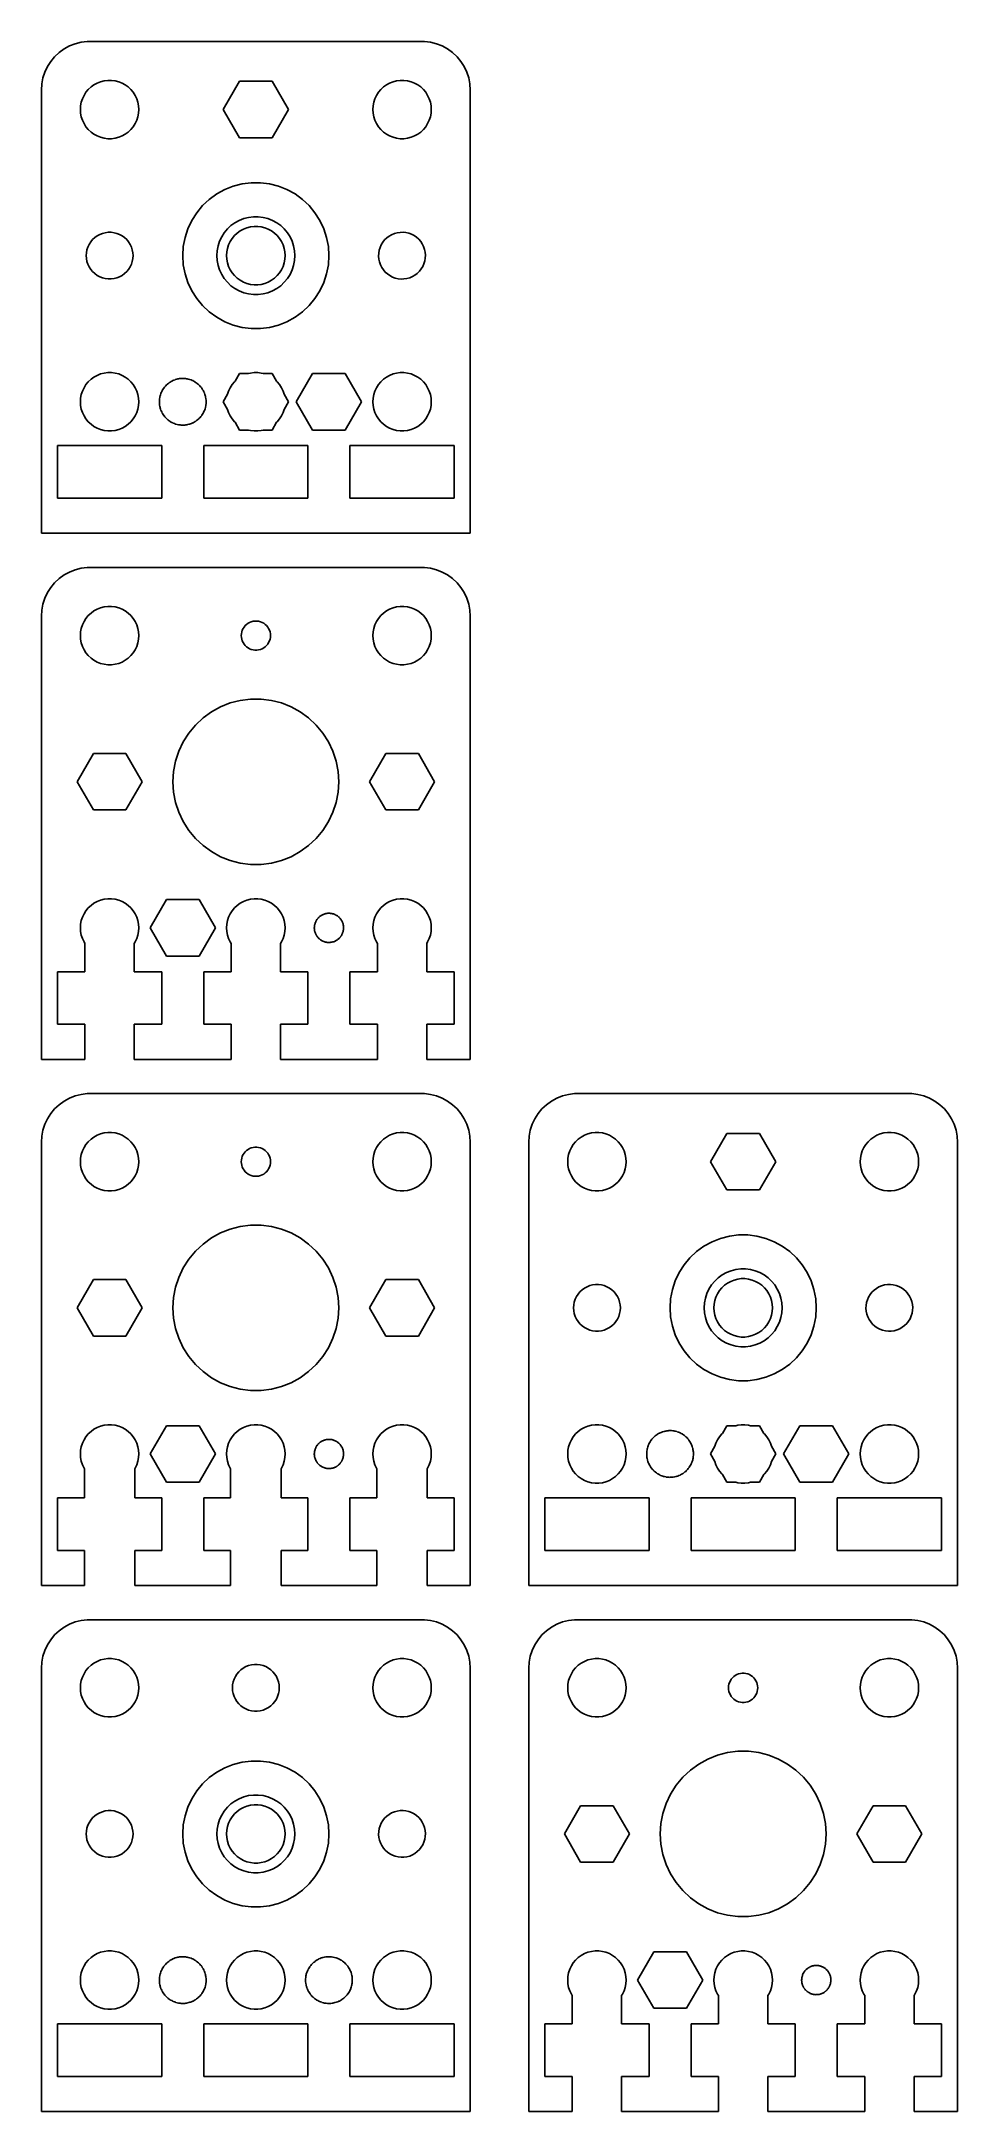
# Model space of a CAD drawing. Header units: metres. Extents: x -22 to 72, y -28 to 184.
import ezdxf

# ---------------------------------------------------------------- set-up
doc = ezdxf.new("R2010")
doc.units = ezdxf.units.M

msp = doc.modelspace()

# ---------------------------------------------------------------- linework, layer by layer
for p, q in [((-20.1871, 182.853), (-20.6448, 182.423)), ((-19.6791, 183.222), (-20.1871, 182.853)), ((-19.1289, 183.524), (-19.6791, 183.222)), ((-18.5451, 183.755), (-19.1289, 183.524)), ((-17.9369, 183.911), (-18.5451, 183.755)), ((-17.3139, 183.99), (-17.9369, 183.911)), ((17.3139, 183.99), (-17.3139, 183.99)), ((17.9369, 183.911), (17.3139, 183.99)), ((18.5451, 183.755), (17.9369, 183.911)), ((19.1289, 183.524), (18.5451, 183.755)), ((19.6791, 183.222), (19.1289, 183.524)), ((20.1871, 182.853), (19.6791, 183.222)), ((20.6448, 182.423), (20.1871, 182.853)), ((-21.6489, 180.841), (-21.8429, 180.243)), ((-21.3815, 181.409), (-21.6489, 180.841)), ((-21.0451, 181.939), (-21.3815, 181.409)), ((-20.6448, 182.423), (-21.0451, 181.939)), ((21.0451, 181.939), (20.6448, 182.423)), ((21.3815, 181.409), (21.0451, 181.939)), ((21.6489, 180.841), (21.3815, 181.409)), ((21.8429, 180.243), (21.6489, 180.841)), ((-21.9606, 179.627), (-22, 179)), ((-22, 179), (-22, 133.5)), ((-21.8429, 180.243), (-21.9606, 179.627)), ((-17.6289, 178.445), (-17.427, 178.763)), ((-17.427, 178.763), (-17.1869, 179.054)), ((-17.1869, 179.054), (-16.9123, 179.312)), ((-16.9123, 179.312), (-16.6075, 179.533)), ((-16.6075, 179.533), (-16.2773, 179.714)), ((-16.2773, 179.714), (-15.927, 179.853)), ((-15.927, 179.853), (-15.5621, 179.947)), ((-15.5621, 179.947), (-15.1884, 179.994)), ((-15.1884, 179.994), (-14.8116, 179.994)), ((-14.8116, 179.994), (-14.4379, 179.947)), ((-14.4379, 179.947), (-14.0729, 179.853)), ((-14.0729, 179.853), (-13.7227, 179.714)), ((-13.7227, 179.714), (-13.3925, 179.533)), ((-13.3925, 179.533), (-13.0877, 179.312)), ((-13.0877, 179.312), (-12.8131, 179.054)), ((-12.8131, 179.054), (-12.5729, 178.763)), ((-12.5729, 178.763), (-12.3711, 178.445)), ((-3.34659, 177), (-1.67329, 179.898)), ((-1.67329, 179.898), (1.67329, 179.898)), ((1.67329, 179.898), (3.34659, 177)), ((12.3711, 178.445), (12.5729, 178.763)), ((12.5729, 178.763), (12.8131, 179.054)), ((12.8131, 179.054), (13.0877, 179.312)), ((13.0877, 179.312), (13.3925, 179.533)), ((13.3925, 179.533), (13.7227, 179.714)), ((13.7227, 179.714), (14.0729, 179.853)), ((14.0729, 179.853), (14.4379, 179.947)), ((14.4379, 179.947), (14.8116, 179.994)), ((14.8116, 179.994), (15.1884, 179.994)), ((15.1884, 179.994), (15.5621, 179.947)), ((15.5621, 179.947), (15.927, 179.853)), ((15.927, 179.853), (16.2773, 179.714)), ((16.2773, 179.714), (16.6075, 179.533)), ((16.6075, 179.533), (16.9123, 179.312)), ((16.9123, 179.312), (17.1869, 179.054)), ((17.1869, 179.054), (17.427, 178.763)), ((17.427, 178.763), (17.6289, 178.445)), ((21.9606, 179.627), (21.8429, 180.243)), ((22, 179), (21.9606, 179.627)), ((22, 133.5), (22, 179)), ((-18, 177), (-17.9763, 177.376)), ((-17.9763, 176.624), (-18, 177)), ((-17.9763, 177.376), (-17.9057, 177.746)), ((-17.9057, 176.254), (-17.9763, 176.624)), ((-17.9057, 177.746), (-17.7893, 178.104)), ((-17.7893, 178.104), (-17.6289, 178.445)), ((-12.3711, 178.445), (-12.2107, 178.104)), ((-12.2107, 178.104), (-12.0942, 177.746)), ((-12.0942, 177.746), (-12.0237, 177.376)), ((-12.0237, 176.624), (-12.0942, 176.254)), ((-12.0237, 177.376), (-12, 177)), ((-12, 177), (-12.0237, 176.624)), ((-1.67329, 174.102), (-3.34659, 177)), ((3.34659, 177), (1.67329, 174.102)), ((12, 177), (12.0237, 177.376)), ((12.0237, 176.624), (12, 177)), ((12.0237, 177.376), (12.0942, 177.746)), ((12.0942, 176.254), (12.0237, 176.624)), ((12.0942, 177.746), (12.2107, 178.104)), ((12.2107, 178.104), (12.3711, 178.445)), ((17.6289, 178.445), (17.7893, 178.104)), ((17.7893, 178.104), (17.9057, 177.746)), ((17.9057, 177.746), (17.9763, 177.376)), ((17.9763, 176.624), (17.9057, 176.254)), ((17.9763, 177.376), (18, 177)), ((18, 177), (17.9763, 176.624)), ((-17.7893, 175.896), (-17.9057, 176.254)), ((-17.6289, 175.555), (-17.7893, 175.896)), ((-17.427, 175.237), (-17.6289, 175.555)), ((-17.1869, 174.946), (-17.427, 175.237)), ((-16.9123, 174.688), (-17.1869, 174.946)), ((-16.6075, 174.467), (-16.9123, 174.688)), ((-16.2773, 174.286), (-16.6075, 174.467)), ((-15.927, 174.147), (-16.2773, 174.286)), ((-13.7227, 174.286), (-14.0729, 174.147)), ((-13.3925, 174.467), (-13.7227, 174.286)), ((-13.0877, 174.688), (-13.3925, 174.467)), ((-12.8131, 174.946), (-13.0877, 174.688)), ((-12.5729, 175.237), (-12.8131, 174.946)), ((-12.3711, 175.555), (-12.5729, 175.237)), ((-12.2107, 175.896), (-12.3711, 175.555)), ((-12.0942, 176.254), (-12.2107, 175.896)), ((12.2107, 175.896), (12.0942, 176.254)), ((12.3711, 175.555), (12.2107, 175.896)), ((12.5729, 175.237), (12.3711, 175.555)), ((12.8131, 174.946), (12.5729, 175.237)), ((13.0877, 174.688), (12.8131, 174.946)), ((13.3925, 174.467), (13.0877, 174.688)), ((13.7227, 174.286), (13.3925, 174.467)), ((14.0729, 174.147), (13.7227, 174.286)), ((16.2773, 174.286), (15.927, 174.147)), ((16.6075, 174.467), (16.2773, 174.286)), ((16.9123, 174.688), (16.6075, 174.467)), ((17.1869, 174.946), (16.9123, 174.688)), ((17.427, 175.237), (17.1869, 174.946)), ((17.6289, 175.555), (17.427, 175.237)), ((17.7893, 175.896), (17.6289, 175.555)), ((17.9057, 176.254), (17.7893, 175.896)), ((-15.5621, 174.053), (-15.927, 174.147)), ((-15.1884, 174.006), (-15.5621, 174.053)), ((-14.8116, 174.006), (-15.1884, 174.006)), ((-14.4379, 174.053), (-14.8116, 174.006)), ((-14.0729, 174.147), (-14.4379, 174.053)), ((1.67329, 174.102), (-1.67329, 174.102)), ((14.4379, 174.053), (14.0729, 174.147)), ((14.8116, 174.006), (14.4379, 174.053)), ((15.1884, 174.006), (14.8116, 174.006)), ((15.5621, 174.053), (15.1884, 174.006)), ((15.927, 174.147), (15.5621, 174.053)), ((-4.78067, 167.779), (-4.01869, 168.332)), ((-4.01869, 168.332), (-3.19334, 168.786)), ((-3.19334, 168.786), (-2.31763, 169.133)), ((-2.31763, 169.133), (-1.40535, 169.367)), ((-1.40535, 169.367), (-0.470917, 169.485)), ((-0.470917, 169.485), (0.470917, 169.485)), ((0.470917, 169.485), (1.40535, 169.367)), ((1.40535, 169.367), (2.31763, 169.133)), ((2.31763, 169.133), (3.19334, 168.786)), ((3.19334, 168.786), (4.01869, 168.332)), ((4.01869, 168.332), (4.78067, 167.779)), ((-6.5723, 165.613), (-6.06763, 166.408)), ((-6.06763, 166.408), (-5.46725, 167.134)), ((-5.46725, 167.134), (-4.78067, 167.779)), ((-1.23605, 165.804), (-1.70311, 165.619)), ((-0.749512, 165.929), (-1.23605, 165.804)), ((-0.25116, 165.992), (-0.749512, 165.929)), ((0.25116, 165.992), (-0.25116, 165.992)), ((0.749512, 165.929), (0.25116, 165.992)), ((1.23605, 165.804), (0.749512, 165.929)), ((1.70311, 165.619), (1.23605, 165.804)), ((4.78067, 167.779), (5.46725, 167.134)), ((5.46725, 167.134), (6.06763, 166.408)), ((6.06763, 166.408), (6.5723, 165.613)), ((-16.9416, 163.411), (-16.7495, 163.643)), ((-16.7495, 163.643), (-16.5298, 163.849)), ((-16.5298, 163.849), (-16.286, 164.026)), ((-16.286, 164.026), (-16.0219, 164.172)), ((-16.0219, 164.172), (-15.7416, 164.283)), ((-15.7416, 164.283), (-15.4497, 164.357)), ((-15.4497, 164.357), (-15.1507, 164.395)), ((-15.1507, 164.395), (-14.8493, 164.395)), ((-14.8493, 164.395), (-14.5503, 164.357)), ((-14.5503, 164.357), (-14.2583, 164.283)), ((-14.2583, 164.283), (-13.9781, 164.172)), ((-13.9781, 164.172), (-13.714, 164.026)), ((-13.714, 164.026), (-13.4702, 163.849)), ((-13.4702, 163.849), (-13.2505, 163.643)), ((-13.2505, 163.643), (-13.0583, 163.411)), ((-7.44086, 162.94), (-7.26436, 163.865)), ((-7.26436, 163.865), (-6.97331, 164.761)), ((-6.97331, 164.761), (-6.5723, 165.613)), ((-3.50522, 163.927), (-3.7191, 163.472)), ((-3.23605, 164.351), (-3.50522, 163.927)), ((-2.91586, 164.738), (-3.23605, 164.351)), ((-2.54968, 165.082), (-2.91586, 164.738)), ((-2.62891, 163.445), (-2.42705, 163.763)), ((-2.1433, 165.377), (-2.54968, 165.082)), ((-2.42705, 163.763), (-2.1869, 164.054)), ((-2.1869, 164.054), (-1.91226, 164.312)), ((-1.70311, 165.619), (-2.1433, 165.377)), ((-1.91226, 164.312), (-1.60747, 164.533)), ((-1.60747, 164.533), (-1.27733, 164.714)), ((-1.27733, 164.714), (-0.927048, 164.853)), ((-0.927048, 164.853), (-0.562134, 164.947)), ((-0.562134, 164.947), (-0.18837, 164.994)), ((-0.18837, 164.994), (0.18837, 164.994)), ((0.18837, 164.994), (0.562134, 164.947)), ((0.562134, 164.947), (0.927048, 164.853)), ((0.927048, 164.853), (1.27733, 164.714)), ((1.27733, 164.714), (1.60747, 164.533)), ((1.60747, 164.533), (1.91226, 164.312)), ((2.1433, 165.377), (1.70311, 165.619)), ((1.91226, 164.312), (2.1869, 164.054)), ((2.54968, 165.082), (2.1433, 165.377)), ((2.1869, 164.054), (2.42705, 163.763)), ((2.42705, 163.763), (2.62891, 163.445)), ((2.91586, 164.738), (2.54968, 165.082)), ((3.23605, 164.351), (2.91586, 164.738)), ((3.50522, 163.927), (3.23605, 164.351)), ((3.7191, 163.472), (3.50522, 163.927)), ((6.5723, 165.613), (6.97331, 164.761)), ((6.97331, 164.761), (7.26436, 163.865)), ((7.26436, 163.865), (7.44086, 162.94)), ((13.2164, 163.606), (13.4318, 163.817)), ((13.4318, 163.817), (13.6719, 163.999)), ((13.6719, 163.999), (13.9329, 164.15)), ((13.9329, 164.15), (14.2107, 164.266)), ((14.2107, 164.266), (14.501, 164.348)), ((14.501, 164.348), (14.7992, 164.392)), ((14.7992, 164.392), (15.1005, 164.398)), ((15.1005, 164.398), (15.4002, 164.366)), ((15.4002, 164.366), (15.6937, 164.298)), ((15.6937, 164.298), (15.9762, 164.193)), ((15.9762, 164.193), (16.2433, 164.053)), ((16.2433, 164.053), (16.4908, 163.881)), ((16.4908, 163.881), (16.7147, 163.679)), ((16.7147, 163.679), (16.9117, 163.451)), ((-17.4, 162), (-17.3811, 162.301)), ((-17.3811, 161.699), (-17.4, 162)), ((-17.3811, 162.301), (-17.3246, 162.597)), ((-17.3246, 161.403), (-17.3811, 161.699)), ((-17.3246, 162.597), (-17.2315, 162.883)), ((-17.2315, 162.883), (-17.1031, 163.156)), ((-17.1031, 163.156), (-16.9416, 163.411)), ((-13.0583, 163.411), (-12.8969, 163.156)), ((-12.8969, 163.156), (-12.7685, 162.883)), ((-12.7685, 162.883), (-12.6754, 162.597)), ((-12.6754, 162.597), (-12.6189, 162.301)), ((-12.6189, 161.699), (-12.6754, 161.403)), ((-12.6189, 162.301), (-12.6, 162)), ((-12.6, 162), (-12.6189, 161.699)), ((-7.5, 162), (-7.44086, 162.94)), ((-7.44086, 161.06), (-7.5, 162)), ((-3.96844, 162.501), (-4, 162)), ((-4, 162), (-3.96844, 161.499)), ((-3.87433, 162.995), (-3.96844, 162.501)), ((-3.96844, 161.499), (-3.87433, 161.005)), ((-3.7191, 163.472), (-3.87433, 162.995)), ((-3, 162), (-2.97633, 162.376)), ((-2.97633, 161.624), (-3, 162)), ((-2.97633, 162.376), (-2.90575, 162.746)), ((-2.90575, 161.254), (-2.97633, 161.624)), ((-2.90575, 162.746), (-2.78932, 163.104)), ((-2.78932, 163.104), (-2.62891, 163.445)), ((2.62891, 163.445), (2.78932, 163.104)), ((2.78932, 163.104), (2.90575, 162.746)), ((2.90575, 162.746), (2.97633, 162.376)), ((2.97633, 161.624), (2.90575, 161.254)), ((2.97633, 162.376), (3, 162)), ((3, 162), (2.97633, 161.624)), ((3.87433, 162.995), (3.7191, 163.472)), ((3.96844, 162.501), (3.87433, 162.995)), ((3.87433, 161.005), (3.96844, 161.499)), ((4, 162), (3.96844, 162.501)), ((3.96844, 161.499), (4, 162)), ((7.44086, 162.94), (7.5, 162)), ((7.5, 162), (7.44086, 161.06)), ((12.6005, 161.95), (12.6131, 162.251)), ((12.6257, 161.649), (12.6005, 161.95)), ((12.6131, 162.251), (12.6634, 162.548)), ((12.6884, 161.355), (12.6257, 161.649)), ((12.6634, 162.548), (12.7505, 162.837)), ((12.7505, 162.837), (12.8731, 163.112)), ((12.8731, 163.112), (13.0292, 163.37)), ((13.0292, 163.37), (13.2164, 163.606)), ((16.9117, 163.451), (17.0785, 163.2)), ((17.0785, 163.2), (17.2125, 162.93)), ((17.2125, 162.93), (17.3116, 162.645)), ((17.3116, 162.645), (17.3743, 162.351)), ((17.3868, 161.749), (17.3366, 161.452)), ((17.3743, 162.351), (17.3995, 162.05)), ((17.3995, 162.05), (17.3868, 161.749)), ((-17.2315, 161.117), (-17.3246, 161.403)), ((-17.1031, 160.844), (-17.2315, 161.117)), ((-16.9416, 160.589), (-17.1031, 160.844)), ((-16.7495, 160.357), (-16.9416, 160.589)), ((-16.5298, 160.151), (-16.7495, 160.357)), ((-16.286, 159.974), (-16.5298, 160.151)), ((-16.0219, 159.828), (-16.286, 159.974)), ((-15.7416, 159.717), (-16.0219, 159.828)), ((-15.4497, 159.643), (-15.7416, 159.717)), ((-15.1507, 159.605), (-15.4497, 159.643)), ((-14.8493, 159.605), (-15.1507, 159.605)), ((-14.5503, 159.643), (-14.8493, 159.605)), ((-14.2583, 159.717), (-14.5503, 159.643)), ((-13.9781, 159.828), (-14.2583, 159.717)), ((-13.714, 159.974), (-13.9781, 159.828)), ((-13.4702, 160.151), (-13.714, 159.974)), ((-13.2505, 160.357), (-13.4702, 160.151)), ((-13.0583, 160.589), (-13.2505, 160.357)), ((-12.8969, 160.844), (-13.0583, 160.589)), ((-12.7685, 161.117), (-12.8969, 160.844)), ((-12.6754, 161.403), (-12.7685, 161.117)), ((-7.26436, 160.135), (-7.44086, 161.06)), ((-6.97331, 159.239), (-7.26436, 160.135)), ((-3.87433, 161.005), (-3.7191, 160.528)), ((-3.7191, 160.528), (-3.50522, 160.073)), ((-3.50522, 160.073), (-3.23605, 159.649)), ((-3.23605, 159.649), (-2.91586, 159.262)), ((-2.78932, 160.896), (-2.90575, 161.254)), ((-2.62891, 160.555), (-2.78932, 160.896)), ((-2.42705, 160.237), (-2.62891, 160.555)), ((-2.1869, 159.946), (-2.42705, 160.237)), ((-1.91226, 159.688), (-2.1869, 159.946)), ((-1.60747, 159.467), (-1.91226, 159.688)), ((-1.27733, 159.286), (-1.60747, 159.467)), ((1.60747, 159.467), (1.27733, 159.286)), ((1.91226, 159.688), (1.60747, 159.467)), ((2.1869, 159.946), (1.91226, 159.688)), ((2.42705, 160.237), (2.1869, 159.946)), ((2.62891, 160.555), (2.42705, 160.237)), ((2.78932, 160.896), (2.62891, 160.555)), ((2.90575, 161.254), (2.78932, 160.896)), ((2.91586, 159.262), (3.23605, 159.649)), ((3.23605, 159.649), (3.50522, 160.073)), ((3.50522, 160.073), (3.7191, 160.528)), ((3.7191, 160.528), (3.87433, 161.005)), ((7.26436, 160.135), (6.97331, 159.239)), ((7.44086, 161.06), (7.26436, 160.135)), ((12.7875, 161.07), (12.6884, 161.355)), ((12.9215, 160.8), (12.7875, 161.07)), ((13.0883, 160.549), (12.9215, 160.8)), ((13.2853, 160.321), (13.0883, 160.549)), ((13.5092, 160.119), (13.2853, 160.321)), ((13.7567, 159.947), (13.5092, 160.119)), ((14.0238, 159.807), (13.7567, 159.947)), ((14.3063, 159.702), (14.0238, 159.807)), ((14.5997, 159.634), (14.3063, 159.702)), ((14.8995, 159.602), (14.5997, 159.634)), ((15.2008, 159.608), (14.8995, 159.602)), ((15.499, 159.652), (15.2008, 159.608)), ((15.7893, 159.734), (15.499, 159.652)), ((16.0671, 159.85), (15.7893, 159.734)), ((16.3281, 160.001), (16.0671, 159.85)), ((16.5682, 160.183), (16.3281, 160.001)), ((16.7835, 160.394), (16.5682, 160.183)), ((16.9707, 160.63), (16.7835, 160.394)), ((17.1269, 160.888), (16.9707, 160.63)), ((17.2495, 161.163), (17.1269, 160.888)), ((17.3366, 161.452), (17.2495, 161.163)), ((-6.5723, 158.387), (-6.97331, 159.239)), ((-6.06763, 157.592), (-6.5723, 158.387)), ((-5.46725, 156.866), (-6.06763, 157.592)), ((-2.91586, 159.262), (-2.54968, 158.918)), ((-2.54968, 158.918), (-2.1433, 158.623)), ((-2.1433, 158.623), (-1.70311, 158.381)), ((-1.70311, 158.381), (-1.23605, 158.196)), ((-0.927048, 159.147), (-1.27733, 159.286)), ((-1.23605, 158.196), (-0.749512, 158.071)), ((-0.562134, 159.053), (-0.927048, 159.147)), ((-0.749512, 158.071), (-0.25116, 158.008)), ((-0.18837, 159.006), (-0.562134, 159.053)), ((-0.25116, 158.008), (0.25116, 158.008)), ((0.18837, 159.006), (-0.18837, 159.006)), ((0.562134, 159.053), (0.18837, 159.006)), ((0.25116, 158.008), (0.749512, 158.071)), ((0.927048, 159.147), (0.562134, 159.053)), ((0.749512, 158.071), (1.23605, 158.196)), ((1.27733, 159.286), (0.927048, 159.147)), ((1.23605, 158.196), (1.70311, 158.381)), ((1.70311, 158.381), (2.1433, 158.623)), ((2.1433, 158.623), (2.54968, 158.918)), ((2.54968, 158.918), (2.91586, 159.262)), ((6.06763, 157.592), (5.46725, 156.866)), ((6.5723, 158.387), (6.06763, 157.592)), ((6.97331, 159.239), (6.5723, 158.387)), ((-4.78067, 156.221), (-5.46725, 156.866)), ((-4.01869, 155.668), (-4.78067, 156.221)), ((-3.19334, 155.214), (-4.01869, 155.668)), ((-2.31763, 154.867), (-3.19334, 155.214)), ((3.19334, 155.214), (2.31763, 154.867)), ((4.01869, 155.668), (3.19334, 155.214)), ((4.78067, 156.221), (4.01869, 155.668)), ((5.46725, 156.866), (4.78067, 156.221)), ((-1.40535, 154.633), (-2.31763, 154.867)), ((-0.470917, 154.515), (-1.40535, 154.633)), ((0.470917, 154.515), (-0.470917, 154.515)), ((1.40535, 154.633), (0.470917, 154.515)), ((2.31763, 154.867), (1.40535, 154.633)), ((-17.6289, 148.445), (-17.427, 148.763)), ((-17.427, 148.763), (-17.1869, 149.054)), ((-17.1869, 149.054), (-16.9123, 149.312)), ((-16.9123, 149.312), (-16.6075, 149.533)), ((-16.6075, 149.533), (-16.2773, 149.714)), ((-16.2773, 149.714), (-15.927, 149.853)), ((-15.927, 149.853), (-15.5621, 149.947)), ((-15.5621, 149.947), (-15.1884, 149.994)), ((-15.1884, 149.994), (-14.8116, 149.994)), ((-14.8116, 149.994), (-14.4379, 149.947)), ((-14.4379, 149.947), (-14.0729, 149.853)), ((-14.0729, 149.853), (-13.7227, 149.714)), ((-13.7227, 149.714), (-13.3925, 149.533)), ((-13.3925, 149.533), (-13.0877, 149.312)), ((-13.0877, 149.312), (-12.8131, 149.054)), ((-12.8131, 149.054), (-12.5729, 148.763)), ((-12.5729, 148.763), (-12.3711, 148.445)), ((-9.15794, 148.729), (-9.06821, 148.817)), ((-9.06821, 148.817), (-9.04816, 148.832)), ((-9.04816, 148.832), (-9.02982, 148.849)), ((-9.02982, 148.849), (-8.92818, 148.923)), ((-8.92818, 148.923), (-8.82812, 148.999)), ((-8.82812, 148.999), (-8.80634, 149.012)), ((-8.80634, 149.012), (-8.78598, 149.026)), ((-8.78598, 149.026), (-8.67592, 149.087)), ((-8.67592, 149.087), (-8.56712, 149.15)), ((-8.56712, 149.15), (-8.54391, 149.159)), ((-8.54391, 149.159), (-8.52187, 149.172)), ((-8.52187, 149.172), (-8.40508, 149.218)), ((-8.40508, 149.218), (-8.28928, 149.267)), ((-8.28928, 149.267), (-8.26503, 149.273)), ((-8.26503, 149.273), (-8.24164, 149.283)), ((-8.24164, 149.283), (-8.11996, 149.314)), ((-8.11996, 149.314), (-7.99898, 149.348)), ((-7.99898, 149.348), (-7.97408, 149.351)), ((-7.97408, 149.351), (-7.94971, 149.357)), ((-7.94971, 149.357), (-7.8251, 149.373)), ((-7.8251, 149.373), (-7.70082, 149.392)), ((-7.70082, 149.392), (-7.67566, 149.392)), ((-7.67566, 149.392), (-7.6507, 149.395)), ((-7.6507, 149.395), (-7.52507, 149.395)), ((-7.52507, 149.395), (-7.39949, 149.398)), ((-7.39949, 149.398), (-7.37447, 149.395)), ((-7.37447, 149.395), (-7.34929, 149.395)), ((-7.34929, 149.395), (-7.22467, 149.38)), ((-7.22467, 149.38), (-7.09975, 149.366)), ((-7.09975, 149.366), (-7.07524, 149.361)), ((-7.07524, 149.361), (-7.05028, 149.357)), ((-7.05028, 149.357), (-6.92862, 149.326)), ((-6.92862, 149.326), (-6.80632, 149.298)), ((-6.80632, 149.298), (-6.78273, 149.289)), ((-6.78273, 149.289), (-6.75835, 149.283)), ((-6.75835, 149.283), (-6.64157, 149.236)), ((-6.64157, 149.236), (-6.52382, 149.193)), ((-6.52382, 149.193), (-6.50151, 149.181)), ((-6.50151, 149.181), (-6.47812, 149.172)), ((-6.47812, 149.172), (-6.36806, 149.111)), ((-6.36806, 149.111), (-6.25673, 149.053)), ((-6.25673, 149.053), (-6.23607, 149.039)), ((-6.23607, 149.039), (-6.214, 149.026)), ((-6.214, 149.026), (-6.11238, 148.953)), ((-6.11238, 148.953), (-6.00923, 148.881)), ((-6.00923, 148.881), (-5.99054, 148.864)), ((-5.99054, 148.864), (-5.97017, 148.849)), ((-5.97017, 148.849), (-5.87862, 148.763)), ((-5.87862, 148.763), (-5.78526, 148.679)), ((-2.62891, 148.445), (-2.42705, 148.763)), ((-2.42705, 148.763), (-2.1869, 149.054)), ((-2.1869, 149.054), (-2.13014, 149.107)), ((-2.13014, 149.107), (-1.67328, 149.898)), ((-1.67328, 149.898), (-0.751511, 149.898)), ((-0.751511, 149.898), (-0.562134, 149.947)), ((-0.562134, 149.947), (-0.18837, 149.994)), ((-0.18837, 149.994), (0.18837, 149.994)), ((0.18837, 149.994), (0.562134, 149.947)), ((0.562134, 149.947), (0.751511, 149.898)), ((0.751511, 149.898), (1.67329, 149.898)), ((1.67329, 149.898), (2.13014, 149.107)), ((2.13014, 149.107), (2.1869, 149.054)), ((2.1869, 149.054), (2.42705, 148.763)), ((2.42705, 148.763), (2.62891, 148.445)), ((4.15341, 147), (5.82671, 149.898)), ((5.82671, 149.898), (9.17329, 149.898)), ((9.17329, 149.898), (10.8466, 147)), ((12.3711, 148.445), (12.5729, 148.763)), ((12.5729, 148.763), (12.8131, 149.054)), ((12.8131, 149.054), (13.0877, 149.312)), ((13.0877, 149.312), (13.3925, 149.533)), ((13.3925, 149.533), (13.7227, 149.714)), ((13.7227, 149.714), (14.0729, 149.853)), ((14.0729, 149.853), (14.4379, 149.947)), ((14.4379, 149.947), (14.8116, 149.994)), ((14.8116, 149.994), (15.1884, 149.994)), ((15.1884, 149.994), (15.5621, 149.947)), ((15.5621, 149.947), (15.927, 149.853)), ((15.927, 149.853), (16.2773, 149.714)), ((16.2773, 149.714), (16.6075, 149.533)), ((16.6075, 149.533), (16.9123, 149.312)), ((16.9123, 149.312), (17.1869, 149.054)), ((17.1869, 149.054), (17.427, 148.763)), ((17.427, 148.763), (17.6289, 148.445)), ((-18, 147), (-17.9763, 147.376)), ((-17.9763, 146.624), (-18, 147)), ((-17.9763, 147.376), (-17.9057, 147.746)), ((-17.9057, 146.254), (-17.9763, 146.624)), ((-17.9057, 147.746), (-17.7893, 148.104)), ((-17.7893, 148.104), (-17.6289, 148.445)), ((-12.3711, 148.445), (-12.2107, 148.104)), ((-12.2107, 148.104), (-12.0942, 147.746)), ((-12.0942, 147.746), (-12.0237, 147.376)), ((-12.0237, 146.624), (-12.0942, 146.254)), ((-12.0237, 147.376), (-12, 147)), ((-12, 147), (-12.0237, 146.624)), ((-9.89999, 147), (-9.89211, 147.125)), ((-9.89841, 146.975), (-9.89999, 147)), ((-9.89946, 146.95), (-9.89841, 146.975)), ((-9.88896, 146.825), (-9.89946, 146.95)), ((-9.89211, 147.125), (-9.88684, 147.251)), ((-9.88107, 146.699), (-9.88896, 146.825)), ((-9.88684, 147.251), (-9.88264, 147.276)), ((-9.88264, 147.276), (-9.88107, 147.301)), ((-9.88107, 147.301), (-9.85753, 147.424)), ((-9.87636, 146.674), (-9.88107, 146.699)), ((-9.87425, 146.649), (-9.87636, 146.674)), ((-9.84813, 146.527), (-9.87425, 146.649)), ((-9.85753, 147.424), (-9.83658, 147.548)), ((-9.83658, 147.548), (-9.82932, 147.572)), ((-9.82932, 147.572), (-9.82458, 147.597)), ((-9.82458, 147.597), (-9.78577, 147.716)), ((-9.78577, 147.716), (-9.74947, 147.837)), ((-9.74947, 147.837), (-9.73923, 147.86)), ((-9.73923, 147.86), (-9.73146, 147.883)), ((-9.73146, 147.883), (-9.67798, 147.997)), ((-9.67798, 147.997), (-9.62688, 148.112)), ((-9.62688, 148.112), (-9.61385, 148.133)), ((-9.61385, 148.133), (-9.60313, 148.156)), ((-9.60313, 148.156), (-9.53583, 148.262)), ((-9.53583, 148.262), (-9.47075, 148.37)), ((-9.47075, 148.37), (-9.45512, 148.389)), ((-9.45512, 148.389), (-9.44164, 148.411)), ((-9.44164, 148.411), (-9.36157, 148.507)), ((-9.36157, 148.507), (-9.28354, 148.606)), ((-9.28354, 148.606), (-9.26556, 148.624)), ((-9.26556, 148.624), (-9.24951, 148.643)), ((-9.24951, 148.643), (-9.15794, 148.729)), ((-5.78526, 148.679), (-5.76881, 148.66)), ((-5.76881, 148.66), (-5.75047, 148.643)), ((-5.75047, 148.643), (-5.67041, 148.546)), ((-5.67041, 148.546), (-5.58832, 148.451)), ((-5.58832, 148.451), (-5.57439, 148.43)), ((-5.57439, 148.43), (-5.55835, 148.411)), ((-5.55835, 148.411), (-5.49106, 148.305)), ((-5.49106, 148.305), (-5.42152, 148.2)), ((-5.42152, 148.2), (-5.41034, 148.177)), ((-5.41034, 148.177), (-5.39685, 148.156)), ((-5.39685, 148.156), (-5.34338, 148.043)), ((-5.34338, 148.043), (-5.28752, 147.93)), ((-5.28752, 147.93), (-5.27925, 147.906)), ((-5.27925, 147.906), (-5.26852, 147.883)), ((-5.26852, 147.883), (-5.22971, 147.764)), ((-5.22971, 147.764), (-5.1884, 147.645)), ((-5.1884, 147.645), (-5.18317, 147.621)), ((-5.18317, 147.621), (-5.1754, 147.597)), ((-5.1754, 147.597), (-5.15186, 147.473)), ((-5.15186, 147.473), (-5.12573, 147.351)), ((-5.11891, 146.699), (-5.14246, 146.576)), ((-5.12573, 147.351), (-5.12363, 147.326)), ((-5.12363, 147.326), (-5.11891, 147.301)), ((-5.11891, 147.301), (-5.11102, 147.175)), ((-5.11734, 146.724), (-5.11891, 146.699)), ((-5.11314, 146.749), (-5.11734, 146.724)), ((-5.10788, 146.875), (-5.11314, 146.749)), ((-5.11102, 147.175), (-5.10052, 147.05)), ((-5.09999, 147), (-5.10788, 146.875)), ((-5.10052, 147.05), (-5.10158, 147.025)), ((-5.10158, 147.025), (-5.09999, 147)), ((-3.34657, 147), (-2.89275, 147.786)), ((-2.89275, 146.214), (-3.34657, 147)), ((-2.89275, 147.786), (-2.78932, 148.104)), ((-2.78932, 148.104), (-2.62891, 148.445)), ((2.62891, 148.445), (2.78932, 148.104)), ((2.78932, 148.104), (2.89275, 147.786)), ((2.89275, 147.786), (3.34657, 147)), ((3.34657, 147), (2.89275, 146.214)), ((5.82671, 144.102), (4.15341, 147)), ((10.8466, 147), (9.17329, 144.102)), ((12, 147), (12.0237, 147.376)), ((12.0237, 146.624), (12, 147)), ((12.0237, 147.376), (12.0942, 147.746)), ((12.0942, 146.254), (12.0237, 146.624)), ((12.0942, 147.746), (12.2107, 148.104)), ((12.2107, 148.104), (12.3711, 148.445)), ((17.6289, 148.445), (17.7893, 148.104)), ((17.7893, 148.104), (17.9057, 147.746)), ((17.9057, 147.746), (17.9763, 147.376)), ((17.9763, 146.624), (17.9057, 146.254)), ((17.9763, 147.376), (18, 147)), ((18, 147), (17.9763, 146.624)), ((-17.7893, 145.896), (-17.9057, 146.254)), ((-17.6289, 145.555), (-17.7893, 145.896)), ((-17.427, 145.237), (-17.6289, 145.555)), ((-17.1869, 144.946), (-17.427, 145.237)), ((-16.9123, 144.688), (-17.1869, 144.946)), ((-16.6075, 144.467), (-16.9123, 144.688)), ((-13.0877, 144.688), (-13.3925, 144.467)), ((-12.8131, 144.946), (-13.0877, 144.688)), ((-12.5729, 145.237), (-12.8131, 144.946)), ((-12.3711, 145.555), (-12.5729, 145.237)), ((-12.2107, 145.896), (-12.3711, 145.555)), ((-12.0942, 146.254), (-12.2107, 145.896)), ((-9.82458, 146.403), (-9.84813, 146.527)), ((-9.81682, 146.379), (-9.82458, 146.403)), ((-9.81158, 146.355), (-9.81682, 146.379)), ((-9.77028, 146.236), (-9.81158, 146.355)), ((-9.73146, 146.117), (-9.77028, 146.236)), ((-9.72073, 146.094), (-9.73146, 146.117)), ((-9.71246, 146.07), (-9.72073, 146.094)), ((-9.6566, 145.957), (-9.71246, 146.07)), ((-9.60313, 145.844), (-9.6566, 145.957)), ((-9.58965, 145.823), (-9.60313, 145.844)), ((-9.57846, 145.8), (-9.58965, 145.823)), ((-9.50893, 145.695), (-9.57846, 145.8)), ((-9.44164, 145.589), (-9.50893, 145.695)), ((-9.4256, 145.57), (-9.44164, 145.589)), ((-9.41167, 145.549), (-9.4256, 145.57)), ((-9.32957, 145.454), (-9.41167, 145.549)), ((-9.24951, 145.357), (-9.32957, 145.454)), ((-9.23117, 145.34), (-9.24951, 145.357)), ((-9.21472, 145.321), (-9.23117, 145.34)), ((-9.12137, 145.237), (-9.21472, 145.321)), ((-9.02982, 145.151), (-9.12137, 145.237)), ((-9.00945, 145.136), (-9.02982, 145.151)), ((-8.99075, 145.119), (-9.00945, 145.136)), ((-8.8876, 145.047), (-8.99075, 145.119)), ((-8.78598, 144.974), (-8.8876, 145.047)), ((-8.76392, 144.962), (-8.78598, 144.974)), ((-8.74326, 144.947), (-8.76392, 144.962)), ((-8.63193, 144.889), (-8.74326, 144.947)), ((-8.52187, 144.828), (-8.63193, 144.889)), ((-8.49847, 144.819), (-8.52187, 144.828)), ((-8.47617, 144.807), (-8.49847, 144.819)), ((-8.35841, 144.764), (-8.47617, 144.807)), ((-8.24164, 144.717), (-8.35841, 144.764)), ((-8.21725, 144.711), (-8.24164, 144.717)), ((-8.19366, 144.702), (-8.21725, 144.711)), ((-8.07137, 144.674), (-8.19366, 144.702)), ((-7.94971, 144.643), (-8.07137, 144.674)), ((-7.92474, 144.639), (-7.94971, 144.643)), ((-7.90024, 144.634), (-7.92474, 144.639)), ((-7.77531, 144.62), (-7.90024, 144.634)), ((-7.6507, 144.605), (-7.77531, 144.62)), ((-7.62552, 144.605), (-7.6507, 144.605)), ((-7.60049, 144.602), (-7.62552, 144.605)), ((-7.47491, 144.605), (-7.60049, 144.602)), ((-7.34929, 144.605), (-7.47491, 144.605)), ((-7.32433, 144.608), (-7.34929, 144.605)), ((-7.29916, 144.608), (-7.32433, 144.608)), ((-7.17488, 144.627), (-7.29916, 144.608)), ((-7.05028, 144.643), (-7.17488, 144.627)), ((-7.02591, 144.649), (-7.05028, 144.643)), ((-7.00101, 144.652), (-7.02591, 144.649)), ((-6.88002, 144.686), (-7.00101, 144.652)), ((-6.75835, 144.717), (-6.88002, 144.686)), ((-6.73495, 144.727), (-6.75835, 144.717)), ((-6.71071, 144.734), (-6.73495, 144.727)), ((-6.59491, 144.782), (-6.71071, 144.734)), ((-6.47812, 144.828), (-6.59491, 144.782)), ((-6.45607, 144.841), (-6.47812, 144.828)), ((-6.43286, 144.85), (-6.45607, 144.841)), ((-6.32407, 144.913), (-6.43286, 144.85)), ((-6.214, 144.974), (-6.32407, 144.913)), ((-6.19365, 144.988), (-6.214, 144.974)), ((-6.17186, 145.001), (-6.19365, 144.988)), ((-6.07181, 145.077), (-6.17186, 145.001)), ((-5.97017, 145.151), (-6.07181, 145.077)), ((-5.95183, 145.168), (-5.97017, 145.151)), ((-5.93178, 145.183), (-5.95183, 145.168)), ((-5.84204, 145.271), (-5.93178, 145.183)), ((-5.75047, 145.357), (-5.84204, 145.271)), ((-5.73442, 145.376), (-5.75047, 145.357)), ((-5.71645, 145.394), (-5.73442, 145.376)), ((-5.63841, 145.493), (-5.71645, 145.394)), ((-5.55835, 145.589), (-5.63841, 145.493)), ((-5.54486, 145.611), (-5.55835, 145.589)), ((-5.52924, 145.63), (-5.54486, 145.611)), ((-5.46416, 145.738), (-5.52924, 145.63)), ((-5.39685, 145.844), (-5.46416, 145.738)), ((-5.38614, 145.867), (-5.39685, 145.844)), ((-5.37311, 145.888), (-5.38614, 145.867)), ((-5.32201, 146.003), (-5.37311, 145.888)), ((-5.26852, 146.117), (-5.32201, 146.003)), ((-5.26076, 146.14), (-5.26852, 146.117)), ((-5.25052, 146.163), (-5.26076, 146.14)), ((-5.21422, 146.284), (-5.25052, 146.163)), ((-5.1754, 146.403), (-5.21422, 146.284)), ((-5.17067, 146.428), (-5.1754, 146.403)), ((-5.16341, 146.452), (-5.17067, 146.428)), ((-5.14246, 146.576), (-5.16341, 146.452)), ((-2.78932, 145.896), (-2.89275, 146.214)), ((-2.62891, 145.555), (-2.78932, 145.896)), ((-2.42705, 145.237), (-2.62891, 145.555)), ((-2.1869, 144.946), (-2.42705, 145.237)), ((-2.13014, 144.893), (-2.1869, 144.946)), ((-1.67329, 144.102), (-2.13014, 144.893)), ((2.13014, 144.893), (1.67328, 144.102)), ((2.1869, 144.946), (2.13014, 144.893)), ((2.42705, 145.237), (2.1869, 144.946)), ((2.62891, 145.555), (2.42705, 145.237)), ((2.78932, 145.896), (2.62891, 145.555)), ((2.89275, 146.214), (2.78932, 145.896)), ((12.2107, 145.896), (12.0942, 146.254)), ((12.3711, 145.555), (12.2107, 145.896)), ((12.5729, 145.237), (12.3711, 145.555)), ((12.8131, 144.946), (12.5729, 145.237)), ((13.0877, 144.688), (12.8131, 144.946)), ((13.3925, 144.467), (13.0877, 144.688)), ((16.9123, 144.688), (16.6075, 144.467)), ((17.1869, 144.946), (16.9123, 144.688)), ((17.427, 145.237), (17.1869, 144.946)), ((17.6289, 145.555), (17.427, 145.237)), ((17.7893, 145.896), (17.6289, 145.555)), ((17.9057, 146.254), (17.7893, 145.896)), ((-20.3466, 137.1), (-20.3466, 142.5)), ((-20.3466, 142.5), (-9.65337, 142.5)), ((-16.2773, 144.286), (-16.6075, 144.467)), ((-15.927, 144.147), (-16.2773, 144.286)), ((-15.5621, 144.053), (-15.927, 144.147)), ((-15.1884, 144.006), (-15.5621, 144.053)), ((-14.8116, 144.006), (-15.1884, 144.006)), ((-14.4379, 144.053), (-14.8116, 144.006)), ((-14.0729, 144.147), (-14.4379, 144.053)), ((-13.7227, 144.286), (-14.0729, 144.147)), ((-13.3925, 144.467), (-13.7227, 144.286)), ((-9.65337, 142.5), (-9.65337, 137.1)), ((-5.34662, 137.1), (-5.34662, 142.5)), ((-5.34662, 142.5), (5.34662, 142.5)), ((-0.751511, 144.102), (-1.67329, 144.102)), ((-0.562134, 144.053), (-0.751511, 144.102)), ((-0.18837, 144.006), (-0.562134, 144.053)), ((0.18837, 144.006), (-0.18837, 144.006)), ((0.562134, 144.053), (0.18837, 144.006)), ((0.751511, 144.102), (0.562134, 144.053)), ((1.67328, 144.102), (0.751511, 144.102)), ((5.34662, 142.5), (5.34662, 137.1)), ((9.17329, 144.102), (5.82671, 144.102)), ((9.65337, 137.1), (9.65337, 142.5)), ((9.65337, 142.5), (20.3466, 142.5)), ((13.7227, 144.286), (13.3925, 144.467)), ((14.0729, 144.147), (13.7227, 144.286)), ((14.4379, 144.053), (14.0729, 144.147)), ((14.8116, 144.006), (14.4379, 144.053)), ((15.1884, 144.006), (14.8116, 144.006)), ((15.5621, 144.053), (15.1884, 144.006)), ((15.927, 144.147), (15.5621, 144.053)), ((16.2773, 144.286), (15.927, 144.147)), ((16.6075, 144.467), (16.2773, 144.286)), ((20.3466, 142.5), (20.3466, 137.1)), ((-9.65337, 137.1), (-20.3466, 137.1)), ((5.34662, 137.1), (-5.34662, 137.1)), ((20.3466, 137.1), (9.65337, 137.1)), ((-22, 133.5), (22, 133.5)), ((-18.5451, 129.755), (-19.1289, 129.524)), ((-17.9369, 129.911), (-18.5451, 129.755)), ((-17.3139, 129.99), (-17.9369, 129.911)), ((17.3139, 129.99), (-17.3139, 129.99)), ((17.9369, 129.911), (17.3139, 129.99)), ((18.5451, 129.755), (17.9369, 129.911)), ((19.1289, 129.524), (18.5451, 129.755)), ((-21.0451, 127.939), (-21.3815, 127.409)), ((-20.6448, 128.423), (-21.0451, 127.939)), ((-20.1871, 128.853), (-20.6448, 128.423)), ((-19.6791, 129.222), (-20.1871, 128.853)), ((-19.1289, 129.524), (-19.6791, 129.222)), ((19.6791, 129.222), (19.1289, 129.524)), ((20.1871, 128.853), (19.6791, 129.222)), ((20.6448, 128.423), (20.1871, 128.853)), ((21.0451, 127.939), (20.6448, 128.423)), ((21.3815, 127.409), (21.0451, 127.939)), ((-21.9606, 125.627), (-22, 125)), ((-21.8429, 126.243), (-21.9606, 125.627)), ((-21.6489, 126.841), (-21.8429, 126.243)), ((-21.3815, 127.409), (-21.6489, 126.841)), ((-16.9123, 125.312), (-16.6075, 125.533)), ((-16.6075, 125.533), (-16.2773, 125.714)), ((-16.2773, 125.714), (-15.927, 125.853)), ((-15.927, 125.853), (-15.5621, 125.947)), ((-15.5621, 125.947), (-15.1884, 125.994)), ((-15.1884, 125.994), (-14.8116, 125.994)), ((-14.8116, 125.994), (-14.4379, 125.947)), ((-14.4379, 125.947), (-14.0729, 125.853)), ((-14.0729, 125.853), (-13.7227, 125.714)), ((-13.7227, 125.714), (-13.3925, 125.533)), ((-13.3925, 125.533), (-13.0877, 125.312)), ((13.0877, 125.312), (13.3925, 125.533)), ((13.3925, 125.533), (13.7227, 125.714)), ((13.7227, 125.714), (14.0729, 125.853)), ((14.0729, 125.853), (14.4379, 125.947)), ((14.4379, 125.947), (14.8116, 125.994)), ((14.8116, 125.994), (15.1884, 125.994)), ((15.1884, 125.994), (15.5621, 125.947)), ((15.5621, 125.947), (15.927, 125.853)), ((15.927, 125.853), (16.2773, 125.714)), ((16.2773, 125.714), (16.6075, 125.533)), ((16.6075, 125.533), (16.9123, 125.312)), ((21.6489, 126.841), (21.3815, 127.409)), ((21.8429, 126.243), (21.6489, 126.841)), ((21.9606, 125.627), (21.8429, 126.243)), ((22, 125), (21.9606, 125.627)), ((-22, 125), (-22, 79.5)), ((-18, 123), (-17.9763, 123.376)), ((-17.9763, 123.376), (-17.9057, 123.746)), ((-17.9057, 123.746), (-17.7893, 124.104)), ((-17.7893, 124.104), (-17.6289, 124.445)), ((-17.6289, 124.445), (-17.427, 124.763)), ((-17.427, 124.763), (-17.1869, 125.054)), ((-17.1869, 125.054), (-16.9123, 125.312)), ((-13.0877, 125.312), (-12.8131, 125.054)), ((-12.8131, 125.054), (-12.5729, 124.763)), ((-12.5729, 124.763), (-12.3711, 124.445)), ((-12.3711, 124.445), (-12.2107, 124.104)), ((-12.2107, 124.104), (-12.0942, 123.746)), ((-12.0942, 123.746), (-12.0237, 123.376)), ((-12.0237, 123.376), (-12, 123)), ((-1.48816, 123.188), (-1.45287, 123.373)), ((-1.45287, 123.373), (-1.39465, 123.552)), ((-1.39465, 123.552), (-1.31445, 123.723)), ((-1.31445, 123.723), (-1.21352, 123.882)), ((-1.21352, 123.882), (-1.09344, 124.027)), ((-1.09344, 124.027), (-0.956131, 124.156)), ((-0.956131, 124.156), (-0.803726, 124.266)), ((-0.803726, 124.266), (-0.638657, 124.357)), ((-0.638657, 124.357), (-0.463516, 124.427)), ((-0.463516, 124.427), (-0.281067, 124.473)), ((-0.281067, 124.473), (-0.094177, 124.497)), ((-0.094177, 124.497), (0.094177, 124.497)), ((0.094177, 124.497), (0.281067, 124.473)), ((0.281067, 124.473), (0.463516, 124.427)), ((0.463516, 124.427), (0.638657, 124.357)), ((0.638657, 124.357), (0.803726, 124.266)), ((0.803726, 124.266), (0.956131, 124.156)), ((0.956131, 124.156), (1.09344, 124.027)), ((1.09344, 124.027), (1.21352, 123.882)), ((1.21352, 123.882), (1.31445, 123.723)), ((1.31445, 123.723), (1.39465, 123.552)), ((1.39465, 123.552), (1.45287, 123.373)), ((1.45287, 123.373), (1.48816, 123.188)), ((12, 123), (12.0237, 123.376)), ((12.0237, 123.376), (12.0942, 123.746)), ((12.0942, 123.746), (12.2107, 124.104)), ((12.2107, 124.104), (12.3711, 124.445)), ((12.3711, 124.445), (12.5729, 124.763)), ((12.5729, 124.763), (12.8131, 125.054)), ((12.8131, 125.054), (13.0877, 125.312)), ((16.9123, 125.312), (17.1869, 125.054)), ((17.1869, 125.054), (17.427, 124.763)), ((17.427, 124.763), (17.6289, 124.445)), ((17.6289, 124.445), (17.7893, 124.104)), ((17.7893, 124.104), (17.9057, 123.746)), ((17.9057, 123.746), (17.9763, 123.376)), ((17.9763, 123.376), (18, 123)), ((22, 79.5), (22, 125)), ((-17.9763, 122.624), (-18, 123)), ((-17.9057, 122.254), (-17.9763, 122.624)), ((-17.7893, 121.896), (-17.9057, 122.254)), ((-17.6289, 121.555), (-17.7893, 121.896)), ((-17.427, 121.237), (-17.6289, 121.555)), ((-17.1869, 120.946), (-17.427, 121.237)), ((-12.5729, 121.237), (-12.8131, 120.946)), ((-12.3711, 121.555), (-12.5729, 121.237)), ((-12.2107, 121.896), (-12.3711, 121.555)), ((-12.0942, 122.254), (-12.2107, 121.896)), ((-12.0237, 122.624), (-12.0942, 122.254)), ((-12, 123), (-12.0237, 122.624)), ((-1.5, 123), (-1.48816, 123.188)), ((-1.48816, 122.812), (-1.5, 123)), ((-1.45287, 122.627), (-1.48816, 122.812)), ((-1.39465, 122.448), (-1.45287, 122.627)), ((-1.31445, 122.277), (-1.39465, 122.448)), ((-1.21352, 122.118), (-1.31445, 122.277)), ((-1.09344, 121.973), (-1.21352, 122.118)), ((-0.956131, 121.844), (-1.09344, 121.973)), ((-0.803726, 121.734), (-0.956131, 121.844)), ((-0.638657, 121.643), (-0.803726, 121.734)), ((-0.463516, 121.573), (-0.638657, 121.643)), ((-0.281067, 121.527), (-0.463516, 121.573)), ((-0.094177, 121.503), (-0.281067, 121.527)), ((0.094177, 121.503), (-0.094177, 121.503)), ((0.281067, 121.527), (0.094177, 121.503)), ((0.463516, 121.573), (0.281067, 121.527)), ((0.638657, 121.643), (0.463516, 121.573)), ((0.803726, 121.734), (0.638657, 121.643)), ((0.956131, 121.844), (0.803726, 121.734)), ((1.09344, 121.973), (0.956131, 121.844)), ((1.21352, 122.118), (1.09344, 121.973)), ((1.31445, 122.277), (1.21352, 122.118)), ((1.39465, 122.448), (1.31445, 122.277)), ((1.45287, 122.627), (1.39465, 122.448)), ((1.48816, 122.812), (1.45287, 122.627)), ((1.48816, 123.188), (1.5, 123)), ((1.5, 123), (1.48816, 122.812)), ((12.0237, 122.624), (12, 123)), ((12.0942, 122.254), (12.0237, 122.624)), ((12.2107, 121.896), (12.0942, 122.254)), ((12.3711, 121.555), (12.2107, 121.896)), ((12.5729, 121.237), (12.3711, 121.555)), ((12.8131, 120.946), (12.5729, 121.237)), ((17.427, 121.237), (17.1869, 120.946)), ((17.6289, 121.555), (17.427, 121.237)), ((17.7893, 121.896), (17.6289, 121.555)), ((17.9057, 122.254), (17.7893, 121.896)), ((17.9763, 122.624), (17.9057, 122.254)), ((18, 123), (17.9763, 122.624)), ((-16.9123, 120.688), (-17.1869, 120.946)), ((-16.6075, 120.467), (-16.9123, 120.688)), ((-16.2773, 120.286), (-16.6075, 120.467)), ((-15.927, 120.147), (-16.2773, 120.286)), ((-15.5621, 120.053), (-15.927, 120.147)), ((-15.1884, 120.006), (-15.5621, 120.053)), ((-14.8116, 120.006), (-15.1884, 120.006)), ((-14.4379, 120.053), (-14.8116, 120.006)), ((-14.0729, 120.147), (-14.4379, 120.053)), ((-13.7227, 120.286), (-14.0729, 120.147)), ((-13.3925, 120.467), (-13.7227, 120.286)), ((-13.0877, 120.688), (-13.3925, 120.467)), ((-12.8131, 120.946), (-13.0877, 120.688)), ((13.0877, 120.688), (12.8131, 120.946)), ((13.3925, 120.467), (13.0877, 120.688)), ((13.7227, 120.286), (13.3925, 120.467)), ((14.0729, 120.147), (13.7227, 120.286)), ((14.4379, 120.053), (14.0729, 120.147)), ((14.8116, 120.006), (14.4379, 120.053)), ((15.1884, 120.006), (14.8116, 120.006)), ((15.5621, 120.053), (15.1884, 120.006)), ((15.927, 120.147), (15.5621, 120.053)), ((16.2773, 120.286), (15.927, 120.147)), ((16.6075, 120.467), (16.2773, 120.286)), ((16.9123, 120.688), (16.6075, 120.467)), ((17.1869, 120.946), (16.9123, 120.688)), ((-5.41809, 114.549), (-4.55452, 115.177)), ((-4.55452, 115.177), (-3.61911, 115.691)), ((-3.61911, 115.691), (-2.62663, 116.084)), ((-2.62663, 116.084), (-1.59273, 116.349)), ((-1.59273, 116.349), (-0.533707, 116.483)), ((-0.533707, 116.483), (0.533707, 116.483)), ((0.533707, 116.483), (1.59273, 116.349)), ((1.59273, 116.349), (2.62663, 116.084)), ((2.62663, 116.084), (3.61911, 115.691)), ((3.61911, 115.691), (4.55452, 115.177)), ((4.55452, 115.177), (5.41809, 114.549)), ((-7.44859, 112.095), (-6.87663, 112.996)), ((-6.87663, 112.996), (-6.19623, 113.819)), ((-6.19623, 113.819), (-5.41809, 114.549)), ((5.41809, 114.549), (6.19623, 113.819)), ((6.19623, 113.819), (6.87663, 112.996)), ((6.87663, 112.996), (7.44859, 112.095)), ((-18.3466, 108), (-16.6733, 110.898)), ((-16.6733, 110.898), (-13.3267, 110.898)), ((-13.3267, 110.898), (-11.6534, 108)), ((-8.23296, 110.114), (-7.90309, 111.129)), ((-7.90309, 111.129), (-7.44859, 112.095)), ((7.44859, 112.095), (7.90309, 111.129)), ((7.90309, 111.129), (8.23296, 110.114)), ((11.6534, 108), (13.3267, 110.898)), ((13.3267, 110.898), (16.6733, 110.898)), ((16.6733, 110.898), (18.3466, 108)), ((-8.5, 108), (-8.43297, 109.065)), ((-8.43297, 109.065), (-8.23296, 110.114)), ((8.23296, 110.114), (8.43297, 109.065)), ((8.43297, 109.065), (8.5, 108)), ((-16.6733, 105.102), (-18.3466, 108)), ((-11.6534, 108), (-13.3267, 105.102)), ((-8.43297, 106.935), (-8.5, 108)), ((-8.23296, 105.886), (-8.43297, 106.935)), ((8.43297, 106.935), (8.23296, 105.886)), ((8.5, 108), (8.43297, 106.935)), ((13.3267, 105.102), (11.6534, 108)), ((18.3466, 108), (16.6733, 105.102)), ((-13.3267, 105.102), (-16.6733, 105.102)), ((-7.90309, 104.871), (-8.23296, 105.886)), ((-7.44859, 103.905), (-7.90309, 104.871)), ((7.90309, 104.871), (7.44859, 103.905)), ((8.23296, 105.886), (7.90309, 104.871)), ((16.6733, 105.102), (13.3267, 105.102)), ((-6.87663, 103.004), (-7.44859, 103.905)), ((-6.19623, 102.181), (-6.87663, 103.004)), ((-5.41809, 101.451), (-6.19623, 102.181)), ((6.19623, 102.181), (5.41809, 101.451)), ((6.87663, 103.004), (6.19623, 102.181)), ((7.44859, 103.905), (6.87663, 103.004)), ((-4.55452, 100.823), (-5.41809, 101.451)), ((-3.61911, 100.309), (-4.55452, 100.823)), ((-2.62663, 99.916), (-3.61911, 100.309)), ((-1.59273, 99.6506), (-2.62663, 99.916)), ((2.62663, 99.916), (1.59273, 99.6506)), ((3.61911, 100.309), (2.62663, 99.916)), ((4.55452, 100.823), (3.61911, 100.309)), ((5.41809, 101.451), (4.55452, 100.823)), ((-0.533707, 99.5168), (-1.59273, 99.6506)), ((0.533707, 99.5168), (-0.533707, 99.5168)), ((1.59273, 99.6506), (0.533707, 99.5168)), ((-16.6075, 95.533), (-16.2773, 95.7145)), ((-16.2773, 95.7145), (-15.927, 95.8532)), ((-15.927, 95.8532), (-15.5621, 95.9469)), ((-15.5621, 95.9469), (-15.1884, 95.9941)), ((-15.1884, 95.9941), (-14.8116, 95.9941)), ((-14.8116, 95.9941), (-14.4379, 95.9469)), ((-14.4379, 95.9469), (-14.0729, 95.8532)), ((-14.0729, 95.8532), (-13.7227, 95.7145)), ((-13.7227, 95.7145), (-13.3925, 95.533)), ((-10.8466, 93), (-9.17329, 95.8982)), ((-9.17329, 95.8982), (-5.82671, 95.8982)), ((-5.82671, 95.8982), (-4.1534, 93)), ((-1.60747, 95.533), (-1.27733, 95.7145)), ((-1.27733, 95.7145), (-0.927048, 95.8532)), ((-0.927048, 95.8532), (-0.562134, 95.9469)), ((-0.562134, 95.9469), (-0.18837, 95.9941)), ((-0.18837, 95.9941), (0.18837, 95.9941)), ((0.18837, 95.9941), (0.562134, 95.9469)), ((0.562134, 95.9469), (0.927048, 95.8532)), ((0.927048, 95.8532), (1.27733, 95.7145)), ((1.27733, 95.7145), (1.60747, 95.533)), ((13.3925, 95.533), (13.7227, 95.7145)), ((13.7227, 95.7145), (14.0729, 95.8532)), ((14.0729, 95.8532), (14.4379, 95.9469)), ((14.4379, 95.9469), (14.8116, 95.9941)), ((14.8116, 95.9941), (15.1884, 95.9941)), ((15.1884, 95.9941), (15.5621, 95.9469)), ((15.5621, 95.9469), (15.927, 95.8532)), ((15.927, 95.8532), (16.2773, 95.7145)), ((16.2773, 95.7145), (16.6075, 95.533)), ((-17.9763, 93.376), (-17.9057, 93.7461)), ((-17.9057, 93.7461), (-17.7893, 94.1044)), ((-17.7893, 94.1044), (-17.6289, 94.4453)), ((-17.6289, 94.4453), (-17.427, 94.7634)), ((-17.427, 94.7634), (-17.1869, 95.0536)), ((-17.1869, 95.0536), (-16.9123, 95.3116)), ((-16.9123, 95.3116), (-16.6075, 95.533)), ((-13.3925, 95.533), (-13.0877, 95.3116)), ((-13.0877, 95.3116), (-12.8131, 95.0536)), ((-12.8131, 95.0536), (-12.5729, 94.7634)), ((-12.5729, 94.7634), (-12.3711, 94.4453)), ((-12.3711, 94.4453), (-12.2107, 94.1044)), ((-12.2107, 94.1044), (-12.0942, 93.7461)), ((-12.0942, 93.7461), (-12.0237, 93.376)), ((-2.97633, 93.376), (-2.90575, 93.7461)), ((-2.90575, 93.7461), (-2.78932, 94.1044)), ((-2.78932, 94.1044), (-2.62891, 94.4453)), ((-2.62891, 94.4453), (-2.42705, 94.7634)), ((-2.42705, 94.7634), (-2.1869, 95.0536)), ((-2.1869, 95.0536), (-1.91226, 95.3116)), ((-1.91226, 95.3116), (-1.60747, 95.533)), ((1.60747, 95.533), (1.91226, 95.3116)), ((1.91226, 95.3116), (2.1869, 95.0536)), ((2.1869, 95.0536), (2.42705, 94.7634)), ((2.42705, 94.7634), (2.62891, 94.4453)), ((2.62891, 94.4453), (2.78932, 94.1044)), ((2.78932, 94.1044), (2.90575, 93.7461)), ((2.90575, 93.7461), (2.97633, 93.376)), ((6.07137, 93.4477), (6.09407, 93.5229)), ((6.09407, 93.5229), (6.10046, 93.5372)), ((6.10046, 93.5372), (6.10533, 93.5522)), ((6.10533, 93.5522), (6.13875, 93.6232)), ((6.13875, 93.6232), (6.17068, 93.6949)), ((6.17068, 93.6949), (6.17883, 93.7084)), ((6.17883, 93.7084), (6.18553, 93.7226)), ((6.18553, 93.7226), (6.2276, 93.7889)), ((6.2276, 93.7889), (6.26826, 93.8561)), ((6.26826, 93.8561), (6.27805, 93.8684)), ((6.27805, 93.8684), (6.28647, 93.8817)), ((6.28647, 93.8817), (6.33652, 93.9422)), ((6.33652, 93.9422), (6.38527, 94.0037)), ((6.38527, 94.0037), (6.39651, 94.0147)), ((6.39651, 94.0147), (6.40654, 94.0268)), ((6.40654, 94.0268), (6.46378, 94.0806)), ((6.46378, 94.0806), (6.51987, 94.1355)), ((6.51987, 94.1355), (6.53239, 94.145)), ((6.53239, 94.145), (6.54385, 94.1558)), ((6.54385, 94.1558), (6.60738, 94.2019)), ((6.60738, 94.2019), (6.66991, 94.2494)), ((6.66991, 94.2494), (6.68353, 94.2572)), ((6.68353, 94.2572), (6.69626, 94.2665)), ((6.69626, 94.2665), (6.76505, 94.3043)), ((6.76505, 94.3043), (6.83304, 94.3436)), ((6.83304, 94.3436), (6.84753, 94.3497)), ((6.84753, 94.3497), (6.86133, 94.3573)), ((6.86133, 94.3573), (6.93431, 94.3861)), ((6.93431, 94.3861), (7.0067, 94.4166)), ((7.0067, 94.4166), (7.02184, 94.4208)), ((7.02184, 94.4208), (7.03647, 94.4266)), ((7.03647, 94.4266), (7.1125, 94.4461)), ((7.1125, 94.4461), (7.18813, 94.4672)), ((7.18813, 94.4672), (7.20369, 94.4695)), ((7.20369, 94.4695), (7.21892, 94.4734)), ((7.21892, 94.4734), (7.29681, 94.4833)), ((7.29681, 94.4833), (7.37448, 94.4948)), ((7.37448, 94.4948), (7.3902, 94.4951)), ((7.3902, 94.4951), (7.40581, 94.4971)), ((7.40581, 94.4971), (7.48433, 94.4971)), ((7.48433, 94.4971), (7.56281, 94.4987)), ((7.56281, 94.4987), (7.57845, 94.4971)), ((7.57845, 94.4971), (7.59418, 94.4971)), ((7.59418, 94.4971), (7.67207, 94.4872)), ((7.67207, 94.4872), (7.75015, 94.479)), ((7.75015, 94.479), (7.76546, 94.4754)), ((7.76546, 94.4754), (7.78107, 94.4734)), ((7.78107, 94.4734), (7.85712, 94.4539)), ((7.85712, 94.4539), (7.93353, 94.436)), ((7.93353, 94.436), (7.94829, 94.4305)), ((7.94829, 94.4305), (7.96352, 94.4266)), ((7.96352, 94.4266), (8.0365, 94.3977)), ((8.0365, 94.3977), (8.11009, 94.3703)), ((8.11009, 94.3703), (8.12404, 94.363)), ((8.12404, 94.363), (8.13866, 94.3573)), ((8.13866, 94.3573), (8.20744, 94.3194)), ((8.20744, 94.3194), (8.27704, 94.2831)), ((8.27704, 94.2831), (8.28995, 94.2741)), ((8.28995, 94.2741), (8.30373, 94.2665)), ((8.30373, 94.2665), (8.36723, 94.2204)), ((8.36723, 94.2204), (8.43172, 94.1756)), ((8.43172, 94.1756), (8.44341, 94.165)), ((8.44341, 94.165), (8.45613, 94.1558)), ((8.45613, 94.1558), (8.51335, 94.102)), ((8.51335, 94.102), (8.5717, 94.0495)), ((8.5717, 94.0495), (8.58199, 94.0376)), ((8.58199, 94.0376), (8.59344, 94.0268)), ((8.59344, 94.0268), (8.64348, 93.9664)), ((8.64348, 93.9664), (8.69479, 93.9069)), ((8.69479, 93.9069), (8.70349, 93.8938)), ((8.70349, 93.8938), (8.71352, 93.8817)), ((8.71352, 93.8817), (8.75558, 93.8154)), ((8.75558, 93.8154), (8.79903, 93.75)), ((8.79903, 93.75), (8.80603, 93.7359)), ((8.80603, 93.7359), (8.81445, 93.7226)), ((8.81445, 93.7226), (8.84787, 93.6516)), ((8.84787, 93.6516), (8.88278, 93.5813)), ((8.88278, 93.5813), (8.88795, 93.5664)), ((8.88795, 93.5664), (8.89465, 93.5522)), ((8.89465, 93.5522), (8.91891, 93.4775)), ((12.0237, 93.376), (12.0942, 93.7461)), ((12.0942, 93.7461), (12.2107, 94.1044)), ((12.2107, 94.1044), (12.3711, 94.4453)), ((12.3711, 94.4453), (12.5729, 94.7634)), ((12.5729, 94.7634), (12.8131, 95.0536)), ((12.8131, 95.0536), (13.0877, 95.3116)), ((13.0877, 95.3116), (13.3925, 95.533)), ((16.6075, 95.533), (16.9123, 95.3116)), ((16.9123, 95.3116), (17.1869, 95.0536)), ((17.1869, 95.0536), (17.427, 94.7634)), ((17.427, 94.7634), (17.6289, 94.4453)), ((17.6289, 94.4453), (17.7893, 94.1044)), ((17.7893, 94.1044), (17.9057, 93.7461)), ((17.9057, 93.7461), (17.9763, 93.376)), ((-18, 93), (-17.9763, 93.376)), ((-17.9763, 92.624), (-18, 93)), ((-17.9057, 92.2539), (-17.9763, 92.624)), ((-17.7893, 91.8956), (-17.9057, 92.2539)), ((-17.6289, 91.5547), (-17.7893, 91.8956)), ((-17.5307, 91.4), (-17.6289, 91.5547)), ((-17.5307, 88.5), (-17.5307, 91.4)), ((-12.3711, 91.5547), (-12.4693, 91.4)), ((-12.4693, 91.4), (-12.4693, 88.5)), ((-12.2107, 91.8956), (-12.3711, 91.5547)), ((-12.0942, 92.2539), (-12.2107, 91.8956)), ((-12.0237, 92.624), (-12.0942, 92.2539)), ((-12.0237, 93.376), (-12, 93)), ((-12, 93), (-12.0237, 92.624)), ((-9.17329, 90.1018), (-10.8466, 93)), ((-4.1534, 93), (-5.82671, 90.1018)), ((-3, 93), (-2.97633, 93.376)), ((-2.97633, 92.624), (-3, 93)), ((-2.90575, 92.2539), (-2.97633, 92.624)), ((-2.78932, 91.8956), (-2.90575, 92.2539)), ((-2.62891, 91.5547), (-2.78932, 91.8956)), ((-2.53072, 91.4), (-2.62891, 91.5547)), ((-2.53072, 88.5), (-2.53072, 91.4)), ((2.62891, 91.5547), (2.53072, 91.4)), ((2.53072, 91.4), (2.53072, 88.5)), ((2.78932, 91.8956), (2.62891, 91.5547)), ((2.90575, 92.2539), (2.78932, 91.8956)), ((2.97633, 92.624), (2.90575, 92.2539)), ((2.97633, 93.376), (3, 93)), ((3, 93), (2.97633, 92.624)), ((6, 93), (6.00491, 93.0783)), ((6.00098, 92.9843), (6, 93)), ((6.00032, 92.9686), (6.00098, 92.9843)), ((6.0069, 92.8904), (6.00032, 92.9686)), ((6.00491, 93.0783), (6.00821, 93.1568)), ((6.01183, 92.812), (6.0069, 92.8904)), ((6.00821, 93.1568), (6.01083, 93.1723)), ((6.01083, 93.1723), (6.01183, 93.188)), ((6.01183, 93.188), (6.02654, 93.2651)), ((6.01477, 92.7966), (6.01183, 92.812)), ((6.01608, 92.7809), (6.01477, 92.7966)), ((6.03241, 92.7041), (6.01608, 92.7809)), ((6.02654, 93.2651), (6.03963, 93.3425)), ((6.04712, 92.627), (6.03241, 92.7041)), ((6.03963, 93.3425), (6.04417, 93.3576)), ((6.04417, 93.3576), (6.04712, 93.373)), ((6.04712, 93.373), (6.07137, 93.4477)), ((6.05197, 92.612), (6.04712, 92.627)), ((6.05525, 92.5966), (6.05197, 92.612)), ((6.08107, 92.5225), (6.05525, 92.5966)), ((6.10533, 92.4478), (6.08107, 92.5225)), ((6.11203, 92.4336), (6.10533, 92.4478)), ((6.1172, 92.4187), (6.11203, 92.4336)), ((6.15211, 92.3484), (6.1172, 92.4187)), ((6.18553, 92.2774), (6.15211, 92.3484)), ((6.19395, 92.2641), (6.18553, 92.2774)), ((6.20096, 92.25), (6.19395, 92.2641)), ((6.2444, 92.1846), (6.20096, 92.25)), ((6.28647, 92.1183), (6.2444, 92.1846)), ((6.29649, 92.1062), (6.28647, 92.1183)), ((6.30519, 92.0931), (6.29649, 92.1062)), ((6.35651, 92.0337), (6.30519, 92.0931)), ((6.40654, 91.9732), (6.35651, 92.0337)), ((6.418, 91.9624), (6.40654, 91.9732)), ((6.42828, 91.9505), (6.418, 91.9624)), ((6.48663, 91.898), (6.42828, 91.9505)), ((6.54385, 91.8442), (6.48663, 91.898)), ((6.55658, 91.835), (6.54385, 91.8442)), ((6.56827, 91.8245), (6.55658, 91.835)), ((6.63275, 91.7796), (6.56827, 91.8245)), ((6.69626, 91.7335), (6.63275, 91.7796)), ((6.71004, 91.7259), (6.69626, 91.7335)), ((6.72295, 91.717), (6.71004, 91.7259)), ((6.79254, 91.6806), (6.72295, 91.717)), ((6.86133, 91.6428), (6.79254, 91.6806)), ((6.87595, 91.637), (6.86133, 91.6428)), ((6.88989, 91.6297), (6.87595, 91.637)), ((6.96349, 91.6023), (6.88989, 91.6297)), ((7.03647, 91.5734), (6.96349, 91.6023)), ((7.0517, 91.5695), (7.03647, 91.5734)), ((7.06645, 91.564), (7.0517, 91.5695)), ((7.14287, 91.5461), (7.06645, 91.564)), ((7.21892, 91.5266), (7.14287, 91.5461)), ((7.23453, 91.5246), (7.21892, 91.5266)), ((7.24983, 91.521), (7.23453, 91.5246)), ((7.32791, 91.5128), (7.24983, 91.521)), ((7.40581, 91.503), (7.32791, 91.5128)), ((7.42154, 91.503), (7.40581, 91.503)), ((7.43718, 91.5013), (7.42154, 91.503)), ((7.51566, 91.503), (7.43718, 91.5013)), ((7.59418, 91.503), (7.51566, 91.503)), ((7.60979, 91.5049), (7.59418, 91.503)), ((7.6255, 91.5053), (7.60979, 91.5049)), ((7.70317, 91.5167), (7.6255, 91.5053)), ((7.78107, 91.5266), (7.70317, 91.5167)), ((7.7963, 91.5305), (7.78107, 91.5266)), ((7.81186, 91.5328), (7.7963, 91.5305)), ((7.88748, 91.5539), (7.81186, 91.5328)), ((7.96352, 91.5734), (7.88748, 91.5539)), ((7.97813, 91.5792), (7.96352, 91.5734)), ((7.99329, 91.5834), (7.97813, 91.5792)), ((8.06567, 91.6139), (7.99329, 91.5834)), ((8.13866, 91.6428), (8.06567, 91.6139)), ((8.15244, 91.6503), (8.13866, 91.6428)), ((8.16695, 91.6564), (8.15244, 91.6503)), ((8.23494, 91.6957), (8.16695, 91.6564)), ((8.30373, 91.7335), (8.23494, 91.6957)), ((8.31645, 91.7428), (8.30373, 91.7335)), ((8.33008, 91.7506), (8.31645, 91.7428)), ((8.39261, 91.7981), (8.33008, 91.7506)), ((8.45613, 91.8442), (8.39261, 91.7981)), ((8.46759, 91.855), (8.45613, 91.8442)), ((8.48012, 91.8645), (8.46759, 91.855)), ((8.53621, 91.9194), (8.48012, 91.8645)), ((8.59344, 91.9732), (8.53621, 91.9194)), ((8.60347, 91.9853), (8.59344, 91.9732)), ((8.61472, 91.9963), (8.60347, 91.9853)), ((8.66347, 92.0578), (8.61472, 91.9963)), ((8.71352, 92.1183), (8.66347, 92.0578)), ((8.72194, 92.1316), (8.71352, 92.1183)), ((8.73172, 92.1439), (8.72194, 92.1316)), ((8.77238, 92.2111), (8.73172, 92.1439)), ((8.81445, 92.2774), (8.77238, 92.2111)), ((8.82115, 92.2916), (8.81445, 92.2774)), ((8.8293, 92.3051), (8.82115, 92.2916)), ((8.86124, 92.3768), (8.8293, 92.3051)), ((8.89465, 92.4478), (8.86124, 92.3768)), ((8.89952, 92.4628), (8.89465, 92.4478)), ((8.90591, 92.4771), (8.89952, 92.4628)), ((8.92862, 92.5523), (8.90591, 92.4771)), ((8.91891, 93.4775), (8.94473, 93.4034)), ((8.95287, 92.627), (8.92862, 92.5523)), ((8.94473, 93.4034), (8.94801, 93.388)), ((8.94801, 93.388), (8.95287, 93.373)), ((8.95287, 93.373), (8.96758, 93.2959)), ((8.95581, 92.6424), (8.95287, 92.627)), ((8.96036, 92.6575), (8.95581, 92.6424)), ((8.97345, 92.7349), (8.96036, 92.6575)), ((8.96758, 93.2959), (8.9839, 93.2191)), ((8.98816, 92.812), (8.97345, 92.7349)), ((8.9839, 93.2191), (8.98521, 93.2035)), ((8.98521, 93.2035), (8.98816, 93.188)), ((8.98816, 93.188), (8.99309, 93.1096)), ((8.98915, 92.8277), (8.98816, 92.812)), ((8.99178, 92.8432), (8.98915, 92.8277)), ((8.99506, 92.9216), (8.99178, 92.8432)), ((8.99309, 93.1096), (8.99966, 93.0314)), ((9, 93), (8.99506, 92.9216)), ((8.99966, 93.0314), (8.99901, 93.0157)), ((8.99901, 93.0157), (9, 93)), ((12, 93), (12.0237, 93.376)), ((12.0237, 92.624), (12, 93)), ((12.0942, 92.2539), (12.0237, 92.624)), ((12.2107, 91.8956), (12.0942, 92.2539)), ((12.3711, 91.5547), (12.2107, 91.8956)), ((12.4693, 91.4), (12.3711, 91.5547)), ((12.4693, 88.5), (12.4693, 91.4)), ((17.6289, 91.5547), (17.5307, 91.4)), ((17.5307, 91.4), (17.5307, 88.5)), ((17.7893, 91.8956), (17.6289, 91.5547)), ((17.9057, 92.2539), (17.7893, 91.8956)), ((17.9763, 92.624), (17.9057, 92.2539)), ((17.9763, 93.376), (18, 93)), ((18, 93), (17.9763, 92.624)), ((-5.82671, 90.1018), (-9.17329, 90.1018)), ((-20.3466, 83.1), (-20.3466, 88.5)), ((-20.3466, 88.5), (-17.5307, 88.5)), ((-12.4693, 88.5), (-9.65337, 88.5)), ((-9.65337, 88.5), (-9.65337, 83.1)), ((-5.34662, 83.1), (-5.34662, 88.5)), ((-5.34662, 88.5), (-2.53072, 88.5)), ((2.53072, 88.5), (5.34662, 88.5)), ((5.34662, 88.5), (5.34662, 83.1)), ((9.65337, 83.1), (9.65337, 88.5)), ((9.65337, 88.5), (12.4693, 88.5)), ((17.5307, 88.5), (20.3466, 88.5)), ((20.3466, 88.5), (20.3466, 83.1)), ((-17.5307, 83.1), (-20.3466, 83.1)), ((-17.5307, 79.5), (-17.5307, 83.1)), ((-9.65337, 83.1), (-12.4693, 83.1)), ((-12.4693, 83.1), (-12.4693, 79.5)), ((-2.53072, 83.1), (-5.34662, 83.1)), ((-2.53072, 79.5), (-2.53072, 83.1)), ((5.34662, 83.1), (2.53072, 83.1)), ((2.53072, 83.1), (2.53072, 79.5)), ((12.4693, 83.1), (9.65337, 83.1)), ((12.4693, 79.5), (12.4693, 83.1)), ((20.3466, 83.1), (17.5307, 83.1)), ((17.5307, 83.1), (17.5307, 79.5)), ((-22, 79.5), (-17.5307, 79.5)), ((-12.4693, 79.5), (-2.53072, 79.5)), ((2.53072, 79.5), (12.4693, 79.5)), ((17.5307, 79.5), (22, 79.5)), ((-20.6448, 74.4227), (-21.0451, 73.9389)), ((-20.1871, 74.8526), (-20.6448, 74.4227)), ((-19.6791, 75.2216), (-20.1871, 74.8526)), ((-19.1289, 75.5241), (-19.6791, 75.2216)), ((-18.5451, 75.7553), (-19.1289, 75.5241)), ((-17.9369, 75.9114), (-18.5451, 75.7553)), ((-17.3139, 75.9901), (-17.9369, 75.9114)), ((17.3139, 75.9901), (-17.3139, 75.9901)), ((17.9369, 75.9114), (17.3139, 75.9901)), ((18.5451, 75.7553), (17.9369, 75.9114)), ((19.1289, 75.5241), (18.5451, 75.7553)), ((19.6791, 75.2216), (19.1289, 75.5241)), ((20.1871, 74.8526), (19.6791, 75.2216)), ((20.6448, 74.4227), (20.1871, 74.8526)), ((21.0451, 73.9389), (20.6448, 74.4227)), ((29.3551, 74.4227), (28.9549, 73.9389)), ((29.8129, 74.8526), (29.3551, 74.4227)), ((30.3209, 75.2216), (29.8129, 74.8526)), ((30.8711, 75.5241), (30.3209, 75.2216)), ((31.4549, 75.7553), (30.8711, 75.5241)), ((32.0631, 75.9114), (31.4549, 75.7553)), ((32.686, 75.9901), (32.0631, 75.9114)), ((67.3139, 75.9901), (32.686, 75.9901)), ((67.9369, 75.9114), (67.3139, 75.9901)), ((68.5451, 75.7553), (67.9369, 75.9114)), ((69.1289, 75.5241), (68.5451, 75.7553)), ((69.6791, 75.2216), (69.1289, 75.5241)), ((70.1871, 74.8526), (69.6791, 75.2216)), ((70.6448, 74.4227), (70.1871, 74.8526)), ((71.0451, 73.9389), (70.6448, 74.4227)), ((-21.6489, 72.8406), (-21.8429, 72.2434)), ((-21.3815, 73.4088), (-21.6489, 72.8406)), ((-21.0451, 73.9389), (-21.3815, 73.4088)), ((21.3815, 73.4088), (21.0451, 73.9389)), ((21.6489, 72.8406), (21.3815, 73.4088)), ((21.8429, 72.2434), (21.6489, 72.8406)), ((28.3511, 72.8406), (28.1571, 72.2434)), ((28.6185, 73.4088), (28.3511, 72.8406)), ((28.9549, 73.9389), (28.6185, 73.4088)), ((71.3815, 73.4088), (71.0451, 73.9389)), ((71.6489, 72.8406), (71.3815, 73.4088)), ((71.8429, 72.2434), (71.6489, 72.8406)), ((-21.9606, 71.6267), (-22, 71)), ((-22, 71), (-22, 25.5)), ((-21.8429, 72.2434), (-21.9606, 71.6267)), ((-17.7893, 70.1044), (-17.6289, 70.4453)), ((-17.6289, 70.4453), (-17.427, 70.7634)), ((-17.427, 70.7634), (-17.1869, 71.0536)), ((-17.1869, 71.0536), (-16.9123, 71.3115)), ((-16.9123, 71.3115), (-16.6075, 71.533)), ((-16.6075, 71.533), (-16.2773, 71.7145)), ((-16.2773, 71.7145), (-15.927, 71.8532)), ((-15.927, 71.8532), (-15.5621, 71.9469)), ((-15.5621, 71.9469), (-15.1884, 71.9941)), ((-15.1884, 71.9941), (-14.8116, 71.9941)), ((-14.8116, 71.9941), (-14.4379, 71.9469)), ((-14.4379, 71.9469), (-14.0729, 71.8532)), ((-14.0729, 71.8532), (-13.7227, 71.7145)), ((-13.7227, 71.7145), (-13.3925, 71.533)), ((-13.3925, 71.533), (-13.0877, 71.3115)), ((-13.0877, 71.3115), (-12.8131, 71.0536)), ((-12.8131, 71.0536), (-12.5729, 70.7634)), ((-12.5729, 70.7634), (-12.3711, 70.4453)), ((-12.3711, 70.4453), (-12.2107, 70.1044)), ((-1.09344, 70.0268), (-0.956131, 70.1558)), ((-0.956131, 70.1558), (-0.803726, 70.2665)), ((-0.803726, 70.2665), (-0.638657, 70.3572)), ((-0.638657, 70.3572), (-0.463516, 70.4266)), ((-0.463516, 70.4266), (-0.281067, 70.4734)), ((-0.281067, 70.4734), (-0.094177, 70.497)), ((-0.094177, 70.497), (0.094177, 70.497)), ((0.094177, 70.497), (0.281067, 70.4734)), ((0.281067, 70.4734), (0.463516, 70.4266)), ((0.463516, 70.4266), (0.638657, 70.3572)), ((0.638657, 70.3572), (0.803726, 70.2665)), ((0.803726, 70.2665), (0.956131, 70.1558)), ((0.956131, 70.1558), (1.09344, 70.0268)), ((12.2107, 70.1044), (12.3711, 70.4453)), ((12.3711, 70.4453), (12.5729, 70.7634)), ((12.5729, 70.7634), (12.8131, 71.0536)), ((12.8131, 71.0536), (13.0877, 71.3115)), ((13.0877, 71.3115), (13.3925, 71.533)), ((13.3925, 71.533), (13.7227, 71.7145)), ((13.7227, 71.7145), (14.0729, 71.8532)), ((14.0729, 71.8532), (14.4379, 71.9469)), ((14.4379, 71.9469), (14.8116, 71.9941)), ((14.8116, 71.9941), (15.1884, 71.9941)), ((15.1884, 71.9941), (15.5621, 71.9469)), ((15.5621, 71.9469), (15.927, 71.8532)), ((15.927, 71.8532), (16.2773, 71.7145)), ((16.2773, 71.7145), (16.6075, 71.533)), ((16.6075, 71.533), (16.9123, 71.3115)), ((16.9123, 71.3115), (17.1869, 71.0536)), ((17.1869, 71.0536), (17.427, 70.7634)), ((17.427, 70.7634), (17.6289, 70.4453)), ((17.6289, 70.4453), (17.7893, 70.1044)), ((21.9606, 71.6267), (21.8429, 72.2434)), ((22, 71), (21.9606, 71.6267)), ((22, 25.5), (22, 71)), ((28.0394, 71.6267), (28, 71)), ((28, 71), (28, 25.5)), ((28.1571, 72.2434), (28.0394, 71.6267)), ((32.2107, 70.1044), (32.3711, 70.4453)), ((32.3711, 70.4453), (32.5729, 70.7634)), ((32.5729, 70.7634), (32.8131, 71.0536)), ((32.8131, 71.0536), (33.0877, 71.3115)), ((33.0877, 71.3115), (33.3925, 71.533)), ((33.3925, 71.533), (33.7227, 71.7145)), ((33.7227, 71.7145), (34.0729, 71.8532)), ((34.0729, 71.8532), (34.4379, 71.9469)), ((34.4379, 71.9469), (34.8116, 71.9941)), ((34.8116, 71.9941), (35.1884, 71.9941)), ((35.1884, 71.9941), (35.5621, 71.9469)), ((35.5621, 71.9469), (35.927, 71.8532)), ((35.927, 71.8532), (36.2773, 71.7145)), ((36.2773, 71.7145), (36.6075, 71.533)), ((36.6075, 71.533), (36.9123, 71.3115)), ((36.9123, 71.3115), (37.1869, 71.0536)), ((37.1869, 71.0536), (37.427, 70.7634)), ((37.427, 70.7634), (37.6289, 70.4453)), ((37.6289, 70.4453), (37.7893, 70.1044)), ((46.6534, 69), (48.3267, 71.8982)), ((48.3267, 71.8982), (51.6733, 71.8982)), ((51.6733, 71.8982), (53.3466, 69)), ((62.2107, 70.1044), (62.3711, 70.4453)), ((62.3711, 70.4453), (62.5729, 70.7634)), ((62.5729, 70.7634), (62.8131, 71.0536)), ((62.8131, 71.0536), (63.0877, 71.3115)), ((63.0877, 71.3115), (63.3925, 71.533)), ((63.3925, 71.533), (63.7227, 71.7145)), ((63.7227, 71.7145), (64.073, 71.8532)), ((64.073, 71.8532), (64.4379, 71.9469)), ((64.4379, 71.9469), (64.8116, 71.9941)), ((64.8116, 71.9941), (65.1884, 71.9941)), ((65.1884, 71.9941), (65.5621, 71.9469)), ((65.5621, 71.9469), (65.927, 71.8532)), ((65.927, 71.8532), (66.2773, 71.7145)), ((66.2773, 71.7145), (66.6075, 71.533)), ((66.6075, 71.533), (66.9123, 71.3115)), ((66.9123, 71.3115), (67.1869, 71.0536)), ((67.1869, 71.0536), (67.427, 70.7634)), ((67.427, 70.7634), (67.6289, 70.4453)), ((67.6289, 70.4453), (67.7893, 70.1044)), ((71.9606, 71.6267), (71.8429, 72.2434)), ((72, 71), (71.9606, 71.6267)), ((72, 25.5), (72, 71)), ((-18, 69), (-17.9763, 69.376)), ((-17.9763, 68.624), (-18, 69)), ((-17.9763, 69.376), (-17.9057, 69.7461)), ((-17.9057, 68.2539), (-17.9763, 68.624)), ((-17.9057, 69.7461), (-17.7893, 70.1044)), ((-17.7893, 67.8956), (-17.9057, 68.2539)), ((-12.2107, 70.1044), (-12.0942, 69.7461)), ((-12.0942, 68.2539), (-12.2107, 67.8956)), ((-12.0942, 69.7461), (-12.0237, 69.376)), ((-12.0237, 68.624), (-12.0942, 68.2539)), ((-12.0237, 69.376), (-12, 69)), ((-12, 69), (-12.0237, 68.624)), ((-1.5, 69), (-1.48816, 69.188)), ((-1.48816, 68.812), (-1.5, 69)), ((-1.48816, 69.188), (-1.45287, 69.373)), ((-1.45287, 68.627), (-1.48816, 68.812)), ((-1.45287, 69.373), (-1.39465, 69.5522)), ((-1.39465, 68.4478), (-1.45287, 68.627)), ((-1.39465, 69.5522), (-1.31445, 69.7226)), ((-1.31445, 68.2774), (-1.39465, 68.4478)), ((-1.31445, 69.7226), (-1.21352, 69.8817)), ((-1.21352, 68.1183), (-1.31445, 68.2774)), ((-1.21352, 69.8817), (-1.09344, 70.0268)), ((-1.09344, 67.9732), (-1.21352, 68.1183)), ((1.09344, 70.0268), (1.21352, 69.8817)), ((1.21352, 68.1183), (1.09344, 67.9732)), ((1.21352, 69.8817), (1.31445, 69.7226)), ((1.31445, 68.2774), (1.21352, 68.1183)), ((1.31445, 69.7226), (1.39465, 69.5522)), ((1.39465, 68.4478), (1.31445, 68.2774)), ((1.39465, 69.5522), (1.45287, 69.373)), ((1.45287, 68.627), (1.39465, 68.4478)), ((1.45287, 69.373), (1.48816, 69.188)), ((1.48816, 68.812), (1.45287, 68.627)), ((1.48816, 69.188), (1.5, 69)), ((1.5, 69), (1.48816, 68.812)), ((12, 69), (12.0237, 69.376)), ((12.0237, 68.624), (12, 69)), ((12.0237, 69.376), (12.0942, 69.7461)), ((12.0942, 68.2539), (12.0237, 68.624)), ((12.0942, 69.7461), (12.2107, 70.1044)), ((12.2107, 67.8956), (12.0942, 68.2539)), ((17.7893, 70.1044), (17.9057, 69.7461)), ((17.9057, 68.2539), (17.7893, 67.8956)), ((17.9057, 69.7461), (17.9763, 69.376)), ((17.9763, 68.624), (17.9057, 68.2539)), ((17.9763, 69.376), (18, 69)), ((18, 69), (17.9763, 68.624)), ((32, 69), (32.0237, 69.376)), ((32.0237, 68.624), (32, 69)), ((32.0237, 69.376), (32.0942, 69.7461)), ((32.0942, 68.2539), (32.0237, 68.624)), ((32.0942, 69.7461), (32.2107, 70.1044)), ((32.2107, 67.8956), (32.0942, 68.2539)), ((37.7893, 70.1044), (37.9057, 69.7461)), ((37.9057, 68.2539), (37.7893, 67.8956)), ((37.9057, 69.7461), (37.9763, 69.376)), ((37.9763, 68.624), (37.9057, 68.2539)), ((37.9763, 69.376), (38, 69)), ((38, 69), (37.9763, 68.624)), ((48.3267, 66.1018), (46.6534, 69)), ((53.3466, 69), (51.6733, 66.1018)), ((62, 69), (62.0237, 69.376)), ((62.0237, 68.624), (62, 69)), ((62.0237, 69.376), (62.0942, 69.7461)), ((62.0942, 68.2539), (62.0237, 68.624)), ((62.0942, 69.7461), (62.2107, 70.1044)), ((62.2107, 67.8956), (62.0942, 68.2539)), ((67.7893, 70.1044), (67.9057, 69.7461)), ((67.9057, 68.2539), (67.7893, 67.8956)), ((67.9057, 69.7461), (67.9763, 69.376)), ((67.9763, 68.624), (67.9057, 68.2539)), ((67.9763, 69.376), (68, 69)), ((68, 69), (67.9763, 68.624)), ((-17.6289, 67.5547), (-17.7893, 67.8956)), ((-17.427, 67.2366), (-17.6289, 67.5547)), ((-17.1869, 66.9464), (-17.427, 67.2366)), ((-16.9123, 66.6884), (-17.1869, 66.9464)), ((-16.6075, 66.467), (-16.9123, 66.6884)), ((-16.2773, 66.2855), (-16.6075, 66.467)), ((-15.927, 66.1468), (-16.2773, 66.2855)), ((-15.5621, 66.0531), (-15.927, 66.1468)), ((-15.1884, 66.0059), (-15.5621, 66.0531)), ((-14.8116, 66.0059), (-15.1884, 66.0059)), ((-14.4379, 66.0531), (-14.8116, 66.0059)), ((-14.0729, 66.1468), (-14.4379, 66.0531)), ((-13.7227, 66.2855), (-14.0729, 66.1468)), ((-13.3925, 66.467), (-13.7227, 66.2855)), ((-13.0877, 66.6884), (-13.3925, 66.467)), ((-12.8131, 66.9464), (-13.0877, 66.6884)), ((-12.5729, 67.2366), (-12.8131, 66.9464)), ((-12.3711, 67.5547), (-12.5729, 67.2366)), ((-12.2107, 67.8956), (-12.3711, 67.5547)), ((-0.956131, 67.8442), (-1.09344, 67.9732)), ((-0.803726, 67.7335), (-0.956131, 67.8442)), ((-0.638657, 67.6427), (-0.803726, 67.7335)), ((-0.463516, 67.5734), (-0.638657, 67.6427)), ((-0.281067, 67.5266), (-0.463516, 67.5734)), ((-0.094177, 67.5029), (-0.281067, 67.5266)), ((0.094177, 67.5029), (-0.094177, 67.5029)), ((0.281067, 67.5266), (0.094177, 67.5029)), ((0.463516, 67.5734), (0.281067, 67.5266)), ((0.638657, 67.6427), (0.463516, 67.5734)), ((0.803726, 67.7335), (0.638657, 67.6427)), ((0.956131, 67.8442), (0.803726, 67.7335)), ((1.09344, 67.9732), (0.956131, 67.8442)), ((12.3711, 67.5547), (12.2107, 67.8956)), ((12.5729, 67.2366), (12.3711, 67.5547)), ((12.8131, 66.9464), (12.5729, 67.2366)), ((13.0877, 66.6884), (12.8131, 66.9464)), ((13.3925, 66.467), (13.0877, 66.6884)), ((13.7227, 66.2855), (13.3925, 66.467)), ((14.0729, 66.1468), (13.7227, 66.2855)), ((14.4379, 66.0531), (14.0729, 66.1468)), ((14.8116, 66.0059), (14.4379, 66.0531)), ((15.1884, 66.0059), (14.8116, 66.0059)), ((15.5621, 66.0531), (15.1884, 66.0059)), ((15.927, 66.1468), (15.5621, 66.0531)), ((16.2773, 66.2855), (15.927, 66.1468)), ((16.6075, 66.467), (16.2773, 66.2855)), ((16.9123, 66.6884), (16.6075, 66.467)), ((17.1869, 66.9464), (16.9123, 66.6884)), ((17.427, 67.2366), (17.1869, 66.9464)), ((17.6289, 67.5547), (17.427, 67.2366)), ((17.7893, 67.8956), (17.6289, 67.5547)), ((32.3711, 67.5547), (32.2107, 67.8956)), ((32.5729, 67.2366), (32.3711, 67.5547)), ((32.8131, 66.9464), (32.5729, 67.2366)), ((33.0877, 66.6884), (32.8131, 66.9464)), ((33.3925, 66.467), (33.0877, 66.6884)), ((33.7227, 66.2855), (33.3925, 66.467)), ((34.0729, 66.1468), (33.7227, 66.2855)), ((34.4379, 66.0531), (34.0729, 66.1468)), ((34.8116, 66.0059), (34.4379, 66.0531)), ((35.1884, 66.0059), (34.8116, 66.0059)), ((35.5621, 66.0531), (35.1884, 66.0059)), ((35.927, 66.1468), (35.5621, 66.0531)), ((36.2773, 66.2855), (35.927, 66.1468)), ((36.6075, 66.467), (36.2773, 66.2855)), ((36.9123, 66.6884), (36.6075, 66.467)), ((37.1869, 66.9464), (36.9123, 66.6884)), ((37.427, 67.2366), (37.1869, 66.9464)), ((37.6289, 67.5547), (37.427, 67.2366)), ((37.7893, 67.8956), (37.6289, 67.5547)), ((51.6733, 66.1018), (48.3267, 66.1018)), ((62.3711, 67.5547), (62.2107, 67.8956)), ((62.5729, 67.2366), (62.3711, 67.5547)), ((62.8131, 66.9464), (62.5729, 67.2366)), ((63.0877, 66.6884), (62.8131, 66.9464)), ((63.3925, 66.467), (63.0877, 66.6884)), ((63.7227, 66.2855), (63.3925, 66.467)), ((64.073, 66.1468), (63.7227, 66.2855)), ((64.4379, 66.0531), (64.073, 66.1468)), ((64.8116, 66.0059), (64.4379, 66.0531)), ((65.1884, 66.0059), (64.8116, 66.0059)), ((65.5621, 66.0531), (65.1884, 66.0059)), ((65.927, 66.1468), (65.5621, 66.0531)), ((66.2773, 66.2855), (65.927, 66.1468)), ((66.6075, 66.467), (66.2773, 66.2855)), ((66.9123, 66.6884), (66.6075, 66.467)), ((67.1869, 66.9464), (66.9123, 66.6884)), ((67.427, 67.2366), (67.1869, 66.9464)), ((67.6289, 67.5547), (67.427, 67.2366)), ((67.7893, 67.8956), (67.6289, 67.5547)), ((-4.55452, 61.1768), (-3.61911, 61.691)), ((-3.61911, 61.691), (-2.62663, 62.084)), ((-2.62663, 62.084), (-1.59273, 62.3494)), ((-1.59273, 62.3494), (-0.533707, 62.4832)), ((-0.533707, 62.4832), (0.533707, 62.4832)), ((0.533707, 62.4832), (1.59273, 62.3494)), ((1.59273, 62.3494), (2.62663, 62.084)), ((2.62663, 62.084), (3.61911, 61.691)), ((3.61911, 61.691), (4.55452, 61.1768)), ((-6.87663, 58.9962), (-6.19623, 59.8186)), ((-6.19623, 59.8186), (-5.41809, 60.5494)), ((-5.41809, 60.5494), (-4.55452, 61.1768)), ((4.55452, 61.1768), (5.41809, 60.5494)), ((5.41809, 60.5494), (6.19623, 59.8186)), ((6.19623, 59.8186), (6.87663, 58.9962)), ((44.5327, 59.1341), (45.2193, 59.7788)), ((45.2193, 59.7788), (45.9813, 60.3325)), ((45.9813, 60.3325), (46.8067, 60.7862)), ((46.8067, 60.7862), (47.6824, 61.1329)), ((47.6824, 61.1329), (48.5946, 61.3671)), ((48.5946, 61.3671), (49.5291, 61.4852)), ((49.5291, 61.4852), (50.4709, 61.4852)), ((50.4709, 61.4852), (51.4053, 61.3671)), ((51.4053, 61.3671), (52.3176, 61.1329)), ((52.3176, 61.1329), (53.1933, 60.7862)), ((53.1933, 60.7862), (54.0187, 60.3325)), ((54.0187, 60.3325), (54.7807, 59.7788)), ((54.7807, 59.7788), (55.4673, 59.1341)), ((-7.90309, 57.129), (-7.44859, 58.0949)), ((-7.44859, 58.0949), (-6.87663, 58.9962)), ((6.87663, 58.9962), (7.44859, 58.0949)), ((7.44859, 58.0949), (7.90309, 57.129)), ((43.0267, 56.7609), (43.4277, 57.6131)), ((43.4277, 57.6131), (43.9324, 58.4084)), ((43.9324, 58.4084), (44.5327, 59.1341)), ((47.8567, 57.3773), (47.4503, 57.082)), ((48.2969, 57.6193), (47.8567, 57.3773)), ((48.7639, 57.8042), (48.2969, 57.6193)), ((49.2505, 57.9291), (48.7639, 57.8042)), ((49.7488, 57.9921), (49.2505, 57.9291)), ((50.2512, 57.9921), (49.7488, 57.9921)), ((50.7495, 57.9291), (50.2512, 57.9921)), ((51.2361, 57.8042), (50.7495, 57.9291)), ((51.7031, 57.6193), (51.2361, 57.8042)), ((52.1433, 57.3773), (51.7031, 57.6193)), ((52.5497, 57.082), (52.1433, 57.3773)), ((55.4673, 59.1341), (56.0676, 58.4084)), ((56.0676, 58.4084), (56.5723, 57.6131)), ((56.5723, 57.6131), (56.9733, 56.7609)), ((-18.3466, 54), (-16.6733, 56.8982)), ((-16.6733, 56.8982), (-13.3267, 56.8982)), ((-13.3267, 56.8982), (-11.6534, 54)), ((-8.43297, 55.0653), (-8.23296, 56.1139)), ((-8.23296, 56.1139), (-7.90309, 57.129)), ((7.90309, 57.129), (8.23296, 56.1139)), ((8.23296, 56.1139), (8.43297, 55.0653)), ((11.6534, 54), (13.3267, 56.8982)), ((13.3267, 56.8982), (16.6733, 56.8982)), ((16.6733, 56.8982), (18.3466, 54)), ((32.8969, 55.1562), (33.0583, 55.4107)), ((33.0583, 55.4107), (33.2505, 55.6429)), ((33.2505, 55.6429), (33.4702, 55.8492)), ((33.4702, 55.8492), (33.714, 56.0264)), ((33.714, 56.0264), (33.9781, 56.1716)), ((33.9781, 56.1716), (34.2583, 56.2825)), ((34.2583, 56.2825), (34.5503, 56.3575)), ((34.5503, 56.3575), (34.8493, 56.3953)), ((34.8493, 56.3953), (35.1507, 56.3953)), ((35.1507, 56.3953), (35.4497, 56.3575)), ((35.4497, 56.3575), (35.7416, 56.2825)), ((35.7416, 56.2825), (36.0219, 56.1716)), ((36.0219, 56.1716), (36.286, 56.0264)), ((36.286, 56.0264), (36.5298, 55.8492)), ((36.5298, 55.8492), (36.7495, 55.6429)), ((36.7495, 55.6429), (36.9416, 55.4107)), ((36.9416, 55.4107), (37.1031, 55.1562)), ((42.5591, 54.94), (42.7356, 55.8652)), ((42.7356, 55.8652), (43.0267, 56.7609)), ((46.2809, 55.4725), (46.1257, 54.9948)), ((46.4948, 55.927), (46.2809, 55.4725)), ((46.7639, 56.3511), (46.4948, 55.927)), ((47.0841, 56.7382), (46.7639, 56.3511)), ((47.4503, 57.082), (47.0841, 56.7382)), ((47.2107, 55.1044), (47.3711, 55.4453)), ((47.3711, 55.4453), (47.5729, 55.7634)), ((47.5729, 55.7634), (47.8131, 56.0536)), ((47.8131, 56.0536), (48.0877, 56.3115)), ((48.0877, 56.3115), (48.3925, 56.533)), ((48.3925, 56.533), (48.7227, 56.7145)), ((48.7227, 56.7145), (49.0729, 56.8532)), ((49.0729, 56.8532), (49.4379, 56.9469)), ((49.4379, 56.9469), (49.8116, 56.9941)), ((49.8116, 56.9941), (50.1884, 56.9941)), ((50.1884, 56.9941), (50.5621, 56.9469)), ((50.5621, 56.9469), (50.927, 56.8532)), ((50.927, 56.8532), (51.2773, 56.7145)), ((51.2773, 56.7145), (51.6075, 56.533)), ((51.6075, 56.533), (51.9123, 56.3115)), ((51.9123, 56.3115), (52.1869, 56.0536)), ((52.1869, 56.0536), (52.427, 55.7634)), ((52.427, 55.7634), (52.6289, 55.4453)), ((52.9159, 56.7382), (52.5497, 57.082)), ((52.6289, 55.4453), (52.7893, 55.1044)), ((53.2361, 56.3511), (52.9159, 56.7382)), ((53.5052, 55.927), (53.2361, 56.3511)), ((53.7191, 55.4725), (53.5052, 55.927)), ((53.8743, 54.9948), (53.7191, 55.4725)), ((56.9733, 56.7609), (57.2644, 55.8652)), ((57.2644, 55.8652), (57.4409, 54.94)), ((62.8731, 55.1119), (63.0292, 55.3697)), ((63.0292, 55.3697), (63.2164, 55.6059)), ((63.2164, 55.6059), (63.4318, 55.8168)), ((63.4318, 55.8168), (63.6719, 55.999)), ((63.6719, 55.999), (63.9329, 56.1497)), ((63.9329, 56.1497), (64.2107, 56.2665)), ((64.2107, 56.2665), (64.501, 56.3475)), ((64.501, 56.3475), (64.7992, 56.3916)), ((64.7992, 56.3916), (65.1005, 56.3979)), ((65.1005, 56.3979), (65.4002, 56.3664)), ((65.4002, 56.3664), (65.6937, 56.2976)), ((65.6937, 56.2976), (65.9762, 56.1925)), ((65.9762, 56.1925), (66.2433, 56.0529)), ((66.2433, 56.0529), (66.4908, 55.8809)), ((66.4908, 55.8809), (66.7147, 55.6792)), ((66.7147, 55.6792), (66.9117, 55.451)), ((66.9117, 55.451), (67.0785, 55.2)), ((-16.6733, 51.1018), (-18.3466, 54)), ((-11.6534, 54), (-13.3267, 51.1018)), ((-8.5, 54), (-8.43297, 55.0653)), ((-8.43297, 52.9347), (-8.5, 54)), ((8.43297, 55.0653), (8.5, 54)), ((8.5, 54), (8.43297, 52.9347)), ((13.3267, 51.1018), (11.6534, 54)), ((18.3466, 54), (16.6733, 51.1018)), ((32.6, 54), (32.6189, 54.3008)), ((32.6189, 53.6992), (32.6, 54)), ((32.6189, 54.3008), (32.6754, 54.5968)), ((32.6754, 53.4032), (32.6189, 53.6992)), ((32.6754, 54.5968), (32.7685, 54.8835)), ((32.7685, 53.1165), (32.6754, 53.4032)), ((32.7685, 54.8835), (32.8969, 55.1562)), ((37.1031, 55.1562), (37.2315, 54.8835)), ((37.2315, 54.8835), (37.3246, 54.5968)), ((37.3246, 53.4032), (37.2315, 53.1165)), ((37.3246, 54.5968), (37.3811, 54.3008)), ((37.3811, 53.6992), (37.3246, 53.4032)), ((37.3811, 54.3008), (37.4, 54)), ((37.4, 54), (37.3811, 53.6992)), ((42.5, 54), (42.5591, 54.94)), ((42.5591, 53.06), (42.5, 54)), ((46.0315, 54.5013), (46, 54)), ((46, 54), (46.0315, 53.4987)), ((46.1257, 54.9948), (46.0315, 54.5013)), ((46.0315, 53.4987), (46.1257, 53.0052)), ((47, 54), (47.0237, 54.376)), ((47.0237, 53.624), (47, 54)), ((47.0237, 54.376), (47.0942, 54.7461)), ((47.0942, 53.2539), (47.0237, 53.624)), ((47.0942, 54.7461), (47.2107, 55.1044)), ((47.2107, 52.8956), (47.0942, 53.2539)), ((52.7893, 55.1044), (52.9057, 54.7461)), ((52.9057, 53.2539), (52.7893, 52.8956)), ((52.9057, 54.7461), (52.9763, 54.376)), ((52.9763, 53.624), (52.9057, 53.2539)), ((52.9763, 54.376), (53, 54)), ((53, 54), (52.9763, 53.624)), ((53.9685, 54.5013), (53.8743, 54.9948)), ((53.8743, 53.0052), (53.9685, 53.4987)), ((54, 54), (53.9685, 54.5013)), ((53.9685, 53.4987), (54, 54)), ((57.4409, 54.94), (57.5, 54)), ((57.5, 54), (57.4409, 53.06)), ((62.6005, 53.9498), (62.6131, 54.2509)), ((62.6257, 53.6494), (62.6005, 53.9498)), ((62.6131, 54.2509), (62.6634, 54.548)), ((62.6884, 53.3546), (62.6257, 53.6494)), ((62.6634, 54.548), (62.7505, 54.8366)), ((62.7875, 53.07), (62.6884, 53.3546)), ((62.7505, 54.8366), (62.8731, 55.1119)), ((67.0785, 55.2), (67.2125, 54.93)), ((67.2495, 53.1634), (67.1269, 52.8881)), ((67.2125, 54.93), (67.3116, 54.6454)), ((67.3366, 53.452), (67.2495, 53.1634)), ((67.3116, 54.6454), (67.3743, 54.3506)), ((67.3869, 53.7491), (67.3366, 53.452)), ((67.3743, 54.3506), (67.3995, 54.0502)), ((67.3995, 54.0502), (67.3869, 53.7491)), ((-13.3267, 51.1018), (-16.6733, 51.1018)), ((-8.23296, 51.8861), (-8.43297, 52.9347)), ((-7.90309, 50.871), (-8.23296, 51.8861)), ((8.23296, 51.8861), (7.90309, 50.871)), ((8.43297, 52.9347), (8.23296, 51.8861)), ((16.6733, 51.1018), (13.3267, 51.1018)), ((32.8969, 52.8438), (32.7685, 53.1165)), ((33.0583, 52.5893), (32.8969, 52.8438)), ((33.2505, 52.3571), (33.0583, 52.5893)), ((33.4702, 52.1508), (33.2505, 52.3571)), ((33.714, 51.9736), (33.4702, 52.1508)), ((33.9781, 51.8284), (33.714, 51.9736)), ((34.2583, 51.7175), (33.9781, 51.8284)), ((34.5503, 51.6425), (34.2583, 51.7175)), ((34.8493, 51.6047), (34.5503, 51.6425)), ((35.1507, 51.6047), (34.8493, 51.6047)), ((35.4497, 51.6425), (35.1507, 51.6047)), ((35.7416, 51.7175), (35.4497, 51.6425)), ((36.0219, 51.8284), (35.7416, 51.7175)), ((36.286, 51.9736), (36.0219, 51.8284)), ((36.5298, 52.1508), (36.286, 51.9736)), ((36.7495, 52.3571), (36.5298, 52.1508)), ((36.9416, 52.5893), (36.7495, 52.3571)), ((37.1031, 52.8438), (36.9416, 52.5893)), ((37.2315, 53.1165), (37.1031, 52.8438)), ((42.7356, 52.1348), (42.5591, 53.06)), ((43.0267, 51.2391), (42.7356, 52.1348)), ((43.4277, 50.3869), (43.0267, 51.2391)), ((46.1257, 53.0052), (46.2809, 52.5275)), ((46.2809, 52.5275), (46.4948, 52.073)), ((46.4948, 52.073), (46.7639, 51.6489)), ((46.7639, 51.6489), (47.0841, 51.2618)), ((47.0841, 51.2618), (47.4503, 50.918)), ((47.3711, 52.5547), (47.2107, 52.8956)), ((47.5729, 52.2366), (47.3711, 52.5547)), ((47.8131, 51.9464), (47.5729, 52.2366)), ((48.0877, 51.6885), (47.8131, 51.9464)), ((48.3925, 51.467), (48.0877, 51.6885)), ((48.7227, 51.2855), (48.3925, 51.467)), ((49.0729, 51.1468), (48.7227, 51.2855)), ((49.4379, 51.0531), (49.0729, 51.1468)), ((49.8116, 51.0059), (49.4379, 51.0531)), ((50.1884, 51.0059), (49.8116, 51.0059)), ((50.5621, 51.0531), (50.1884, 51.0059)), ((50.927, 51.1468), (50.5621, 51.0531)), ((51.2773, 51.2855), (50.927, 51.1468)), ((51.6075, 51.467), (51.2773, 51.2855)), ((51.9123, 51.6885), (51.6075, 51.467)), ((52.1869, 51.9464), (51.9123, 51.6885)), ((52.427, 52.2366), (52.1869, 51.9464)), ((52.6289, 52.5547), (52.427, 52.2366)), ((52.5497, 50.918), (52.9159, 51.2618)), ((52.7893, 52.8956), (52.6289, 52.5547)), ((52.9159, 51.2618), (53.2361, 51.6489)), ((53.2361, 51.6489), (53.5052, 52.073)), ((53.5052, 52.073), (53.7191, 52.5275)), ((53.7191, 52.5275), (53.8743, 53.0052)), ((56.9733, 51.2391), (56.5723, 50.3869)), ((57.2644, 52.1348), (56.9733, 51.2391)), ((57.4409, 53.06), (57.2644, 52.1348)), ((62.9215, 52.8), (62.7875, 53.07)), ((63.0883, 52.549), (62.9215, 52.8)), ((63.2853, 52.3208), (63.0883, 52.549)), ((63.5092, 52.1191), (63.2853, 52.3208)), ((63.7567, 51.9471), (63.5092, 52.1191)), ((64.0238, 51.8075), (63.7567, 51.9471)), ((64.3063, 51.7024), (64.0238, 51.8075)), ((64.5997, 51.6336), (64.3063, 51.7024)), ((64.8995, 51.6021), (64.5997, 51.6336)), ((65.2008, 51.6084), (64.8995, 51.6021)), ((65.499, 51.6525), (65.2008, 51.6084)), ((65.7893, 51.7335), (65.499, 51.6525)), ((66.0671, 51.8503), (65.7893, 51.7335)), ((66.3281, 52.001), (66.0671, 51.8503)), ((66.5682, 52.1832), (66.3281, 52.001)), ((66.7835, 52.3941), (66.5682, 52.1832)), ((66.9707, 52.6303), (66.7835, 52.3941)), ((67.1269, 52.8881), (66.9707, 52.6303)), ((-7.44859, 49.9051), (-7.90309, 50.871)), ((-6.87663, 49.0038), (-7.44859, 49.9051)), ((-6.19623, 48.1814), (-6.87663, 49.0038)), ((6.87663, 49.0038), (6.19623, 48.1814)), ((7.44859, 49.9051), (6.87663, 49.0038)), ((7.90309, 50.871), (7.44859, 49.9051)), ((43.9324, 49.5916), (43.4277, 50.3869)), ((44.5327, 48.8659), (43.9324, 49.5916)), ((47.4503, 50.918), (47.8567, 50.6227)), ((47.8567, 50.6227), (48.2969, 50.3807)), ((48.2969, 50.3807), (48.7639, 50.1958)), ((48.7639, 50.1958), (49.2505, 50.0709)), ((49.2505, 50.0709), (49.7488, 50.0079)), ((49.7488, 50.0079), (50.2512, 50.0079)), ((50.2512, 50.0079), (50.7495, 50.0709)), ((50.7495, 50.0709), (51.2361, 50.1958)), ((51.2361, 50.1958), (51.7031, 50.3807)), ((51.7031, 50.3807), (52.1433, 50.6227)), ((52.1433, 50.6227), (52.5497, 50.918)), ((56.0676, 49.5916), (55.4673, 48.8659)), ((56.5723, 50.3869), (56.0676, 49.5916)), ((-5.41809, 47.4506), (-6.19623, 48.1814)), ((-4.55452, 46.8232), (-5.41809, 47.4506)), ((-3.61911, 46.309), (-4.55452, 46.8232)), ((4.55452, 46.8232), (3.61911, 46.309)), ((5.41809, 47.4506), (4.55452, 46.8232)), ((6.19623, 48.1814), (5.41809, 47.4506)), ((45.2193, 48.2212), (44.5327, 48.8659)), ((45.9813, 47.6675), (45.2193, 48.2212)), ((46.8067, 47.2138), (45.9813, 47.6675)), ((47.6824, 46.8671), (46.8067, 47.2138)), ((48.5946, 46.6329), (47.6824, 46.8671)), ((52.3176, 46.8671), (51.4053, 46.6329)), ((53.1933, 47.2138), (52.3176, 46.8671)), ((54.0187, 47.6675), (53.1933, 47.2138)), ((54.7807, 48.2212), (54.0187, 47.6675)), ((55.4673, 48.8659), (54.7807, 48.2212)), ((-2.62663, 45.916), (-3.61911, 46.309)), ((-1.59273, 45.6506), (-2.62663, 45.916)), ((-0.533707, 45.5168), (-1.59273, 45.6506)), ((0.533707, 45.5168), (-0.533707, 45.5168)), ((1.59273, 45.6506), (0.533707, 45.5168)), ((2.62663, 45.916), (1.59273, 45.6506)), ((3.61911, 46.309), (2.62663, 45.916)), ((49.5291, 46.5148), (48.5946, 46.6329)), ((50.4709, 46.5148), (49.5291, 46.5148)), ((51.4053, 46.6329), (50.4709, 46.5148)), ((-17.7893, 40.1044), (-17.6289, 40.4453)), ((-17.6289, 40.4453), (-17.427, 40.7634)), ((-17.427, 40.7634), (-17.1869, 41.0536)), ((-17.1869, 41.0536), (-16.9123, 41.3116)), ((-16.9123, 41.3116), (-16.6075, 41.533)), ((-16.6075, 41.533), (-16.2773, 41.7145)), ((-16.2773, 41.7145), (-15.927, 41.8532)), ((-15.927, 41.8532), (-15.5621, 41.9469)), ((-15.5621, 41.9469), (-15.1884, 41.9941)), ((-15.1884, 41.9941), (-14.8116, 41.9941)), ((-14.8116, 41.9941), (-14.4379, 41.9469)), ((-14.4379, 41.9469), (-14.0729, 41.8532)), ((-14.0729, 41.8532), (-13.7227, 41.7145)), ((-13.7227, 41.7145), (-13.3925, 41.533)), ((-13.3925, 41.533), (-13.0877, 41.3116)), ((-13.0877, 41.3116), (-12.8131, 41.0536)), ((-12.8131, 41.0536), (-12.5729, 40.7634)), ((-12.5729, 40.7634), (-12.3711, 40.4453)), ((-12.3711, 40.4453), (-12.2107, 40.1044)), ((-10.8466, 39), (-9.17329, 41.8982)), ((-9.17329, 41.8982), (-5.82671, 41.8982)), ((-5.82671, 41.8982), (-4.1534, 39)), ((-2.78932, 40.1044), (-2.62891, 40.4453)), ((-2.62891, 40.4453), (-2.42705, 40.7634)), ((-2.42705, 40.7634), (-2.1869, 41.0536)), ((-2.1869, 41.0536), (-1.91226, 41.3116)), ((-1.91226, 41.3116), (-1.60747, 41.533)), ((-1.60747, 41.533), (-1.27733, 41.7145)), ((-1.27733, 41.7145), (-0.927048, 41.8532)), ((-0.927048, 41.8532), (-0.562134, 41.9469)), ((-0.562134, 41.9469), (-0.18837, 41.9941)), ((-0.18837, 41.9941), (0.18837, 41.9941)), ((0.18837, 41.9941), (0.562134, 41.9469)), ((0.562134, 41.9469), (0.927048, 41.8532)), ((0.927048, 41.8532), (1.27733, 41.7145)), ((1.27733, 41.7145), (1.60747, 41.533)), ((1.60747, 41.533), (1.91226, 41.3116)), ((1.91226, 41.3116), (2.1869, 41.0536)), ((2.1869, 41.0536), (2.42705, 40.7634)), ((2.42705, 40.7634), (2.62891, 40.4453)), ((2.62891, 40.4453), (2.78932, 40.1044)), ((6.86133, 40.3573), (6.93431, 40.3861)), ((6.93431, 40.3861), (7.0067, 40.4166)), ((7.0067, 40.4166), (7.02184, 40.4208)), ((7.02184, 40.4208), (7.03647, 40.4266)), ((7.03647, 40.4266), (7.1125, 40.4461)), ((7.1125, 40.4461), (7.18813, 40.4672)), ((7.18813, 40.4672), (7.20369, 40.4695)), ((7.20369, 40.4695), (7.21892, 40.4734)), ((7.21892, 40.4734), (7.29681, 40.4833)), ((7.29681, 40.4833), (7.37448, 40.4948)), ((7.37448, 40.4948), (7.3902, 40.4951)), ((7.3902, 40.4951), (7.40581, 40.4971)), ((7.40581, 40.4971), (7.48433, 40.4971)), ((7.48433, 40.4971), (7.56281, 40.4987)), ((7.56281, 40.4987), (7.57845, 40.4971)), ((7.57845, 40.4971), (7.59418, 40.4971)), ((7.59418, 40.4971), (7.67207, 40.4872)), ((7.67207, 40.4872), (7.75015, 40.479)), ((7.75015, 40.479), (7.76546, 40.4754)), ((7.76546, 40.4754), (7.78107, 40.4734)), ((7.78107, 40.4734), (7.85712, 40.4539)), ((7.85712, 40.4539), (7.93353, 40.436)), ((7.93353, 40.436), (7.94829, 40.4305)), ((7.94829, 40.4305), (7.96352, 40.4266)), ((7.96352, 40.4266), (8.0365, 40.3977)), ((8.0365, 40.3977), (8.11009, 40.3703)), ((12.2107, 40.1044), (12.3711, 40.4453)), ((12.3711, 40.4453), (12.5729, 40.7634)), ((12.5729, 40.7634), (12.8131, 41.0536)), ((12.8131, 41.0536), (13.0877, 41.3116)), ((13.0877, 41.3116), (13.3925, 41.533)), ((13.3925, 41.533), (13.7227, 41.7145)), ((13.7227, 41.7145), (14.0729, 41.8532)), ((14.0729, 41.8532), (14.4379, 41.9469)), ((14.4379, 41.9469), (14.8116, 41.9941)), ((14.8116, 41.9941), (15.1884, 41.9941)), ((15.1884, 41.9941), (15.5621, 41.9469)), ((15.5621, 41.9469), (15.927, 41.8532)), ((15.927, 41.8532), (16.2773, 41.7145)), ((16.2773, 41.7145), (16.6075, 41.533)), ((16.6075, 41.533), (16.9123, 41.3116)), ((16.9123, 41.3116), (17.1869, 41.0536)), ((17.1869, 41.0536), (17.427, 40.7634)), ((17.427, 40.7634), (17.6289, 40.4453)), ((17.6289, 40.4453), (17.7893, 40.1044)), ((32.2107, 40.1044), (32.3711, 40.4453)), ((32.3711, 40.4453), (32.5729, 40.7634)), ((32.5729, 40.7634), (32.8131, 41.0536)), ((32.8131, 41.0536), (33.0877, 41.3116)), ((33.0877, 41.3116), (33.3925, 41.533)), ((33.3925, 41.533), (33.7227, 41.7145)), ((33.7227, 41.7145), (34.0729, 41.8532)), ((34.0729, 41.8532), (34.4379, 41.9469)), ((34.4379, 41.9469), (34.8116, 41.9941)), ((34.8116, 41.9941), (35.1884, 41.9941)), ((35.1884, 41.9941), (35.5621, 41.9469)), ((35.5621, 41.9469), (35.927, 41.8532)), ((35.927, 41.8532), (36.2773, 41.7145)), ((36.2773, 41.7145), (36.6075, 41.533)), ((36.6075, 41.533), (36.9123, 41.3116)), ((36.9123, 41.3116), (37.1869, 41.0536)), ((37.1869, 41.0536), (37.427, 40.7634)), ((37.427, 40.7634), (37.6289, 40.4453)), ((37.6289, 40.4453), (37.7893, 40.1044)), ((40.5292, 40.3697), (40.5449, 40.3895)), ((40.5449, 40.3895), (40.5583, 40.4107)), ((40.5583, 40.4107), (40.6384, 40.5075)), ((40.6384, 40.5075), (40.7164, 40.6059)), ((40.7164, 40.6059), (40.7344, 40.6235)), ((40.7344, 40.6235), (40.7505, 40.6429)), ((40.7505, 40.6429), (40.842, 40.7289)), ((40.842, 40.7289), (40.9318, 40.8168)), ((40.9318, 40.8168), (40.9518, 40.832)), ((40.9518, 40.832), (40.9702, 40.8492)), ((40.9702, 40.8492), (41.0718, 40.9231)), ((41.0718, 40.9231), (41.1719, 40.999)), ((41.1719, 40.999), (41.1936, 41.0116)), ((41.1936, 41.0116), (41.214, 41.0264)), ((41.214, 41.0264), (41.3241, 41.0869)), ((41.3241, 41.0869), (41.4329, 41.1497)), ((41.4329, 41.1497), (41.4561, 41.1595)), ((41.4561, 41.1595), (41.4781, 41.1716)), ((41.4781, 41.1716), (41.5949, 41.2178)), ((41.5949, 41.2178), (41.7107, 41.2665)), ((41.7107, 41.2665), (41.735, 41.2733)), ((41.735, 41.2733), (41.7583, 41.2825)), ((41.7583, 41.2825), (41.88, 41.3138)), ((41.88, 41.3138), (42.001, 41.3476)), ((42.001, 41.3476), (42.0259, 41.3512)), ((42.0259, 41.3512), (42.0503, 41.3575)), ((42.0503, 41.3575), (42.1749, 41.3732)), ((42.1749, 41.3732), (42.2992, 41.3916)), ((42.2992, 41.3916), (42.3243, 41.3921)), ((42.3243, 41.3921), (42.3493, 41.3953)), ((42.3493, 41.3953), (42.4749, 41.3953)), ((42.4749, 41.3953), (42.6005, 41.3979)), ((42.6005, 41.3979), (42.6255, 41.3953)), ((42.6255, 41.3953), (42.6507, 41.3953)), ((42.6507, 41.3953), (42.7753, 41.3795)), ((42.7753, 41.3795), (42.9002, 41.3664)), ((42.9002, 41.3664), (42.9247, 41.3607)), ((42.9247, 41.3607), (42.9497, 41.3575)), ((42.9497, 41.3575), (43.0714, 41.3263)), ((43.0714, 41.3263), (43.1937, 41.2976)), ((43.1937, 41.2976), (43.2173, 41.2888)), ((43.2173, 41.2888), (43.2416, 41.2825)), ((43.2416, 41.2825), (43.3584, 41.2363)), ((43.3584, 41.2363), (43.4762, 41.1925)), ((43.4762, 41.1925), (43.4985, 41.1809)), ((43.4985, 41.1809), (43.5219, 41.1716)), ((43.5219, 41.1716), (43.6319, 41.1111)), ((43.6319, 41.1111), (43.7433, 41.0529)), ((43.7433, 41.0529), (43.7639, 41.0385)), ((43.7639, 41.0385), (43.786, 41.0264)), ((43.786, 41.0264), (43.8876, 40.9526)), ((43.8876, 40.9526), (43.9908, 40.8809)), ((43.9908, 40.8809), (44.0094, 40.864)), ((44.0094, 40.864), (44.0298, 40.8492)), ((44.0298, 40.8492), (44.1214, 40.7633)), ((44.1214, 40.7633), (44.2147, 40.6792)), ((44.2147, 40.6792), (44.2312, 40.6601)), ((44.2312, 40.6601), (44.2495, 40.6429)), ((44.2495, 40.6429), (44.3296, 40.5461)), ((44.3296, 40.5461), (44.4117, 40.451)), ((44.4117, 40.451), (44.4256, 40.4301)), ((44.4256, 40.4301), (44.4416, 40.4107)), ((44.4416, 40.4107), (44.5089, 40.3047)), ((47.2107, 40.1044), (47.3711, 40.4453)), ((47.3711, 40.4453), (47.5729, 40.7634)), ((47.5729, 40.7634), (47.8131, 41.0536)), ((47.8131, 41.0536), (47.8698, 41.1069)), ((47.8698, 41.1069), (48.3267, 41.8982)), ((48.3267, 41.8982), (49.2485, 41.8982)), ((49.2485, 41.8982), (49.4379, 41.9469)), ((49.4379, 41.9469), (49.8116, 41.9941)), ((49.8116, 41.9941), (50.1884, 41.9941)), ((50.1884, 41.9941), (50.5621, 41.9469)), ((50.5621, 41.9469), (50.7515, 41.8982)), ((50.7515, 41.8982), (51.6733, 41.8982)), ((51.6733, 41.8982), (52.1301, 41.1069)), ((52.1301, 41.1069), (52.1869, 41.0536)), ((52.1869, 41.0536), (52.427, 40.7634)), ((52.427, 40.7634), (52.6289, 40.4453)), ((52.6289, 40.4453), (52.7893, 40.1044)), ((54.1534, 39), (55.8267, 41.8982)), ((55.8267, 41.8982), (59.1733, 41.8982)), ((59.1733, 41.8982), (60.8466, 39)), ((62.2107, 40.1044), (62.3711, 40.4453)), ((62.3711, 40.4453), (62.5729, 40.7634)), ((62.5729, 40.7634), (62.8131, 41.0536)), ((62.8131, 41.0536), (63.0877, 41.3116)), ((63.0877, 41.3116), (63.3925, 41.533)), ((63.3925, 41.533), (63.7227, 41.7145)), ((63.7227, 41.7145), (64.073, 41.8532)), ((64.073, 41.8532), (64.4379, 41.9469)), ((64.4379, 41.9469), (64.8116, 41.9941)), ((64.8116, 41.9941), (65.1884, 41.9941)), ((65.1884, 41.9941), (65.5621, 41.9469)), ((65.5621, 41.9469), (65.927, 41.8532)), ((65.927, 41.8532), (66.2773, 41.7145)), ((66.2773, 41.7145), (66.6075, 41.533)), ((66.6075, 41.533), (66.9123, 41.3116)), ((66.9123, 41.3116), (67.1869, 41.0536)), ((67.1869, 41.0536), (67.427, 40.7634)), ((67.427, 40.7634), (67.6289, 40.4453)), ((67.6289, 40.4453), (67.7893, 40.1044)), ((-18, 39), (-17.9763, 39.376)), ((-17.9763, 38.624), (-18, 39)), ((-17.9763, 39.376), (-17.9057, 39.7461)), ((-17.9057, 38.2539), (-17.9763, 38.624)), ((-17.9057, 39.7461), (-17.7893, 40.1044)), ((-17.7893, 37.8956), (-17.9057, 38.2539)), ((-12.2107, 40.1044), (-12.0942, 39.7461)), ((-12.0942, 38.2539), (-12.2107, 37.8956)), ((-12.0942, 39.7461), (-12.0237, 39.376)), ((-12.0237, 38.624), (-12.0942, 38.2539)), ((-12.0237, 39.376), (-12, 39)), ((-12, 39), (-12.0237, 38.624)), ((-9.17329, 36.1018), (-10.8466, 39)), ((-4.1534, 39), (-5.82671, 36.1018)), ((-3, 39), (-2.97633, 39.376)), ((-2.97633, 38.624), (-3, 39)), ((-2.97633, 39.376), (-2.90575, 39.7461)), ((-2.90575, 38.2539), (-2.97633, 38.624)), ((-2.90575, 39.7461), (-2.78932, 40.1044)), ((-2.78932, 37.8956), (-2.90575, 38.2539)), ((2.78932, 40.1044), (2.90575, 39.7461)), ((2.90575, 38.2539), (2.78932, 37.8956)), ((2.90575, 39.7461), (2.97633, 39.376)), ((2.97633, 38.624), (2.90575, 38.2539)), ((2.97633, 39.376), (3, 39)), ((3, 39), (2.97633, 38.624)), ((6, 39), (6.00491, 39.0783)), ((6.00098, 38.9843), (6, 39)), ((6.00032, 38.9686), (6.00098, 38.9843)), ((6.0069, 38.8904), (6.00032, 38.9686)), ((6.00491, 39.0783), (6.00821, 39.1568)), ((6.01183, 38.812), (6.0069, 38.8904)), ((6.00821, 39.1568), (6.01083, 39.1723)), ((6.01083, 39.1723), (6.01183, 39.188)), ((6.01183, 39.188), (6.02654, 39.2651)), ((6.01477, 38.7966), (6.01183, 38.812)), ((6.01608, 38.7809), (6.01477, 38.7966)), ((6.03241, 38.7041), (6.01608, 38.7809)), ((6.02654, 39.2651), (6.03963, 39.3425)), ((6.04712, 38.627), (6.03241, 38.7041)), ((6.03963, 39.3425), (6.04417, 39.3576)), ((6.04417, 39.3576), (6.04712, 39.373)), ((6.04712, 39.373), (6.07137, 39.4477)), ((6.05197, 38.612), (6.04712, 38.627)), ((6.05525, 38.5966), (6.05197, 38.612)), ((6.08107, 38.5225), (6.05525, 38.5966)), ((6.07137, 39.4477), (6.09407, 39.5229)), ((6.10533, 38.4478), (6.08107, 38.5225)), ((6.09407, 39.5229), (6.10046, 39.5372)), ((6.10046, 39.5372), (6.10533, 39.5522)), ((6.10533, 39.5522), (6.13875, 39.6232)), ((6.11203, 38.4336), (6.10533, 38.4478)), ((6.1172, 38.4187), (6.11203, 38.4336)), ((6.15211, 38.3484), (6.1172, 38.4187)), ((6.13875, 39.6232), (6.17068, 39.6949)), ((6.18553, 38.2774), (6.15211, 38.3484)), ((6.17068, 39.6949), (6.17883, 39.7084)), ((6.17883, 39.7084), (6.18553, 39.7226)), ((6.18553, 39.7226), (6.2276, 39.7889)), ((6.19395, 38.2641), (6.18553, 38.2774)), ((6.20096, 38.25), (6.19395, 38.2641)), ((6.2444, 38.1846), (6.20096, 38.25)), ((6.2276, 39.7889), (6.26826, 39.8561)), ((6.26826, 39.8561), (6.27805, 39.8684)), ((6.27805, 39.8684), (6.28647, 39.8817)), ((6.28647, 39.8817), (6.33652, 39.9422)), ((6.33652, 39.9422), (6.38527, 40.0037)), ((6.38527, 40.0037), (6.39651, 40.0147)), ((6.39651, 40.0147), (6.40654, 40.0268)), ((6.40654, 40.0268), (6.46378, 40.0806)), ((6.46378, 40.0806), (6.51987, 40.1355)), ((6.51987, 40.1355), (6.53239, 40.145)), ((6.53239, 40.145), (6.54385, 40.1558)), ((6.54385, 40.1558), (6.60738, 40.2019)), ((6.60738, 40.2019), (6.66991, 40.2494)), ((6.66991, 40.2494), (6.68353, 40.2572)), ((6.68353, 40.2572), (6.69626, 40.2665)), ((6.69626, 40.2665), (6.76505, 40.3043)), ((6.76505, 40.3043), (6.83304, 40.3436)), ((6.83304, 40.3436), (6.84753, 40.3497)), ((6.84753, 40.3497), (6.86133, 40.3573)), ((8.11009, 40.3703), (8.12404, 40.363)), ((8.12404, 40.363), (8.13866, 40.3573)), ((8.13866, 40.3573), (8.20744, 40.3194)), ((8.20744, 40.3194), (8.27704, 40.2831)), ((8.27704, 40.2831), (8.28995, 40.2741)), ((8.28995, 40.2741), (8.30373, 40.2665)), ((8.30373, 40.2665), (8.36723, 40.2204)), ((8.36723, 40.2204), (8.43172, 40.1756)), ((8.43172, 40.1756), (8.44341, 40.165)), ((8.44341, 40.165), (8.45613, 40.1558)), ((8.45613, 40.1558), (8.51335, 40.102)), ((8.51335, 40.102), (8.5717, 40.0495)), ((8.5717, 40.0495), (8.58199, 40.0376)), ((8.58199, 40.0376), (8.59344, 40.0268)), ((8.59344, 40.0268), (8.64348, 39.9664)), ((8.64348, 39.9664), (8.69479, 39.9069)), ((8.69479, 39.9069), (8.70349, 39.8938)), ((8.70349, 39.8938), (8.71352, 39.8817)), ((8.71352, 39.8817), (8.75558, 39.8154)), ((8.75558, 39.8154), (8.79903, 39.75)), ((8.81445, 38.2774), (8.77238, 38.2111)), ((8.79903, 39.75), (8.80603, 39.7359)), ((8.80603, 39.7359), (8.81445, 39.7226)), ((8.81445, 39.7226), (8.84787, 39.6516)), ((8.82115, 38.2916), (8.81445, 38.2774)), ((8.8293, 38.3051), (8.82115, 38.2916)), ((8.86124, 38.3768), (8.8293, 38.3051)), ((8.84787, 39.6516), (8.88278, 39.5813)), ((8.89465, 38.4478), (8.86124, 38.3768)), ((8.88278, 39.5813), (8.88795, 39.5664)), ((8.88795, 39.5664), (8.89465, 39.5522)), ((8.89465, 39.5522), (8.91891, 39.4775)), ((8.89952, 38.4628), (8.89465, 38.4478)), ((8.90591, 38.4771), (8.89952, 38.4628)), ((8.92862, 38.5523), (8.90591, 38.4771)), ((8.91891, 39.4775), (8.94473, 39.4034)), ((8.95287, 38.627), (8.92862, 38.5523)), ((8.94473, 39.4034), (8.94801, 39.388)), ((8.94801, 39.388), (8.95287, 39.373)), ((8.95287, 39.373), (8.96758, 39.2959)), ((8.95581, 38.6424), (8.95287, 38.627)), ((8.96036, 38.6575), (8.95581, 38.6424)), ((8.97345, 38.7349), (8.96036, 38.6575)), ((8.96758, 39.2959), (8.9839, 39.2191)), ((8.98816, 38.812), (8.97345, 38.7349)), ((8.9839, 39.2191), (8.98521, 39.2035)), ((8.98521, 39.2035), (8.98816, 39.188)), ((8.98816, 39.188), (8.99309, 39.1096)), ((8.98915, 38.8277), (8.98816, 38.812)), ((8.99178, 38.8432), (8.98915, 38.8277)), ((8.99506, 38.9216), (8.99178, 38.8432)), ((8.99309, 39.1096), (8.99966, 39.0314)), ((9, 39), (8.99506, 38.9216)), ((8.99966, 39.0314), (8.99901, 39.0157)), ((8.99901, 39.0157), (9, 39)), ((12, 39), (12.0237, 39.376)), ((12.0237, 38.624), (12, 39)), ((12.0237, 39.376), (12.0942, 39.7461)), ((12.0942, 38.2539), (12.0237, 38.624)), ((12.0942, 39.7461), (12.2107, 40.1044)), ((12.2107, 37.8956), (12.0942, 38.2539)), ((17.7893, 40.1044), (17.9057, 39.7461)), ((17.9057, 38.2539), (17.7893, 37.8956)), ((17.9057, 39.7461), (17.9763, 39.376)), ((17.9763, 38.624), (17.9057, 38.2539)), ((17.9763, 39.376), (18, 39)), ((18, 39), (17.9763, 38.624)), ((32, 39), (32.0237, 39.376)), ((32.0237, 38.624), (32, 39)), ((32.0237, 39.376), (32.0942, 39.7461)), ((32.0942, 38.2539), (32.0237, 38.624)), ((32.0942, 39.7461), (32.2107, 40.1044)), ((32.2107, 37.8956), (32.0942, 38.2539)), ((37.7893, 40.1044), (37.9057, 39.7461)), ((37.9057, 38.2539), (37.7893, 37.8956)), ((37.9057, 39.7461), (37.9763, 39.376)), ((37.9763, 38.624), (37.9057, 38.2539)), ((37.9763, 39.376), (38, 39)), ((38, 39), (37.9763, 38.624)), ((40.1, 39), (40.1079, 39.1254)), ((40.1016, 38.9749), (40.1, 39)), ((40.1005, 38.9498), (40.1016, 38.9749)), ((40.111, 38.8246), (40.1005, 38.9498)), ((40.1079, 39.1254), (40.1131, 39.2509)), ((40.1189, 38.6992), (40.111, 38.8246)), ((40.1131, 39.2509), (40.1173, 39.2757)), ((40.1173, 39.2757), (40.1189, 39.3008)), ((40.1189, 39.3008), (40.1425, 39.4242)), ((40.1236, 38.6745), (40.1189, 38.6992)), ((40.1257, 38.6494), (40.1236, 38.6745)), ((40.1519, 38.5266), (40.1257, 38.6494)), ((40.1425, 39.4242), (40.1634, 39.548)), ((40.1754, 38.4032), (40.1519, 38.5266)), ((40.1634, 39.548), (40.1707, 39.5721)), ((40.1707, 39.5721), (40.1754, 39.5969)), ((40.1754, 39.5969), (40.2142, 39.7163)), ((40.1832, 38.3792), (40.1754, 38.4032)), ((40.1884, 38.3546), (40.1832, 38.3792)), ((40.2297, 38.236), (40.1884, 38.3546)), ((40.2142, 39.7163), (40.2505, 39.8366)), ((40.2505, 39.8366), (40.2608, 39.8596)), ((40.2608, 39.8596), (40.2685, 39.8835)), ((40.2685, 39.8835), (40.322, 39.9971)), ((40.322, 39.9971), (40.3731, 40.1119)), ((40.3731, 40.1119), (40.3861, 40.1335)), ((40.3861, 40.1335), (40.3969, 40.1562)), ((40.3969, 40.1562), (40.4642, 40.2623)), ((40.4642, 40.2623), (40.5292, 40.3697)), ((44.5089, 40.3047), (44.5785, 40.2)), ((44.5785, 40.2), (44.5896, 40.1775)), ((44.5896, 40.1775), (44.6031, 40.1562)), ((44.6031, 40.1562), (44.6566, 40.0426)), ((44.6566, 40.0426), (44.7125, 39.93)), ((44.7125, 39.93), (44.7207, 39.9063)), ((44.7207, 39.9063), (44.7315, 39.8835)), ((44.7315, 39.8835), (44.7703, 39.764)), ((44.7858, 38.2837), (44.7495, 38.1634)), ((44.7703, 39.764), (44.8116, 39.6454)), ((44.8246, 38.4032), (44.7858, 38.2837)), ((44.8116, 39.6454), (44.8168, 39.6208)), ((44.8168, 39.6208), (44.8246, 39.5969)), ((44.8246, 39.5969), (44.8481, 39.4735)), ((44.8293, 38.4279), (44.8246, 38.4032)), ((44.8366, 38.452), (44.8293, 38.4279)), ((44.8575, 38.5758), (44.8366, 38.452)), ((44.8481, 39.4735), (44.8743, 39.3506)), ((44.8811, 38.6992), (44.8575, 38.5758)), ((44.8743, 39.3506), (44.8764, 39.3255)), ((44.8764, 39.3255), (44.8811, 39.3008)), ((44.8811, 39.3008), (44.889, 39.1754)), ((44.8826, 38.7243), (44.8811, 38.6992)), ((44.8868, 38.7491), (44.8826, 38.7243)), ((44.8921, 38.8746), (44.8868, 38.7491)), ((44.889, 39.1754), (44.8995, 39.0503)), ((44.9, 39), (44.8921, 38.8746)), ((44.8995, 39.0503), (44.8984, 39.0251)), ((44.8984, 39.0251), (44.9, 39)), ((46.6534, 39), (47.1072, 39.7861)), ((47.1072, 38.2139), (46.6534, 39)), ((47.1072, 39.7861), (47.2107, 40.1044)), ((52.7893, 40.1044), (52.8927, 39.7861)), ((52.8927, 39.7861), (53.3466, 39)), ((53.3466, 39), (52.8927, 38.2139)), ((55.8267, 36.1018), (54.1534, 39)), ((60.8466, 39), (59.1733, 36.1018)), ((62, 39), (62.0237, 39.376)), ((62.0237, 38.624), (62, 39)), ((62.0237, 39.376), (62.0942, 39.7461)), ((62.0942, 38.2539), (62.0237, 38.624)), ((62.0942, 39.7461), (62.2107, 40.1044)), ((62.2107, 37.8956), (62.0942, 38.2539)), ((67.7893, 40.1044), (67.9057, 39.7461)), ((67.9057, 38.2539), (67.7893, 37.8956)), ((67.9057, 39.7461), (67.9763, 39.376)), ((67.9763, 38.624), (67.9057, 38.2539)), ((67.9763, 39.376), (68, 39)), ((68, 39), (67.9763, 38.624)), ((-17.6289, 37.5547), (-17.7893, 37.8956)), ((-17.5942, 37.5), (-17.6289, 37.5547)), ((-17.5942, 34.5), (-17.5942, 37.5)), ((-12.3711, 37.5547), (-12.4058, 37.5)), ((-12.4058, 37.5), (-12.4058, 34.5)), ((-12.2107, 37.8956), (-12.3711, 37.5547)), ((-2.62891, 37.5547), (-2.78932, 37.8956)), ((-2.59418, 37.5), (-2.62891, 37.5547)), ((-2.59418, 34.5), (-2.59418, 37.5)), ((2.62891, 37.5547), (2.59418, 37.5)), ((2.59418, 37.5), (2.59418, 34.5)), ((2.78932, 37.8956), (2.62891, 37.5547)), ((6.28647, 38.1183), (6.2444, 38.1846)), ((6.29649, 38.1062), (6.28647, 38.1183)), ((6.30519, 38.0931), (6.29649, 38.1062)), ((6.35651, 38.0337), (6.30519, 38.0931)), ((6.40654, 37.9732), (6.35651, 38.0337)), ((6.418, 37.9624), (6.40654, 37.9732)), ((6.42828, 37.9505), (6.418, 37.9624)), ((6.48663, 37.898), (6.42828, 37.9505)), ((6.54385, 37.8442), (6.48663, 37.898)), ((6.55658, 37.835), (6.54385, 37.8442)), ((6.56827, 37.8245), (6.55658, 37.835)), ((6.63275, 37.7796), (6.56827, 37.8245)), ((6.69626, 37.7335), (6.63275, 37.7796)), ((6.71004, 37.7259), (6.69626, 37.7335)), ((6.72295, 37.717), (6.71004, 37.7259)), ((6.79254, 37.6806), (6.72295, 37.717)), ((6.86133, 37.6428), (6.79254, 37.6806)), ((6.87595, 37.637), (6.86133, 37.6428)), ((6.88989, 37.6297), (6.87595, 37.637)), ((6.96349, 37.6023), (6.88989, 37.6297)), ((7.03647, 37.5734), (6.96349, 37.6023)), ((7.0517, 37.5695), (7.03647, 37.5734)), ((7.06645, 37.564), (7.0517, 37.5695)), ((7.14287, 37.5461), (7.06645, 37.564)), ((7.21892, 37.5266), (7.14287, 37.5461)), ((7.23453, 37.5246), (7.21892, 37.5266)), ((7.24983, 37.521), (7.23453, 37.5246)), ((7.32791, 37.5128), (7.24983, 37.521)), ((7.40581, 37.503), (7.32791, 37.5128)), ((7.42154, 37.503), (7.40581, 37.503)), ((7.43718, 37.5013), (7.42154, 37.503)), ((7.51566, 37.503), (7.43718, 37.5013)), ((7.59418, 37.503), (7.51566, 37.503)), ((7.60979, 37.5049), (7.59418, 37.503)), ((7.6255, 37.5053), (7.60979, 37.5049)), ((7.70317, 37.5167), (7.6255, 37.5053)), ((7.78107, 37.5266), (7.70317, 37.5167)), ((7.7963, 37.5305), (7.78107, 37.5266)), ((7.81186, 37.5328), (7.7963, 37.5305)), ((7.88748, 37.5539), (7.81186, 37.5328)), ((7.96352, 37.5734), (7.88748, 37.5539)), ((7.97813, 37.5792), (7.96352, 37.5734)), ((7.99329, 37.5834), (7.97813, 37.5792)), ((8.06567, 37.6139), (7.99329, 37.5834)), ((8.13866, 37.6428), (8.06567, 37.6139)), ((8.15244, 37.6503), (8.13866, 37.6428)), ((8.16695, 37.6564), (8.15244, 37.6503)), ((8.23494, 37.6957), (8.16695, 37.6564)), ((8.30373, 37.7335), (8.23494, 37.6957)), ((8.31645, 37.7428), (8.30373, 37.7335)), ((8.33008, 37.7506), (8.31645, 37.7428)), ((8.39261, 37.7981), (8.33008, 37.7506)), ((8.45613, 37.8442), (8.39261, 37.7981)), ((8.46759, 37.855), (8.45613, 37.8442)), ((8.48012, 37.8645), (8.46759, 37.855)), ((8.53621, 37.9194), (8.48012, 37.8645)), ((8.59344, 37.9732), (8.53621, 37.9194)), ((8.60347, 37.9853), (8.59344, 37.9732)), ((8.61472, 37.9963), (8.60347, 37.9853)), ((8.66347, 38.0578), (8.61472, 37.9963)), ((8.71352, 38.1183), (8.66347, 38.0578)), ((8.72194, 38.1316), (8.71352, 38.1183)), ((8.73172, 38.1439), (8.72194, 38.1316)), ((8.77238, 38.2111), (8.73172, 38.1439)), ((12.3711, 37.5547), (12.2107, 37.8956)), ((12.4058, 37.5), (12.3711, 37.5547)), ((12.4058, 34.5), (12.4058, 37.5)), ((17.6289, 37.5547), (17.5942, 37.5)), ((17.5942, 37.5), (17.5942, 34.5)), ((17.7893, 37.8956), (17.6289, 37.5547)), ((32.3711, 37.5547), (32.2107, 37.8956)), ((32.5729, 37.2366), (32.3711, 37.5547)), ((32.8131, 36.9464), (32.5729, 37.2366)), ((33.0877, 36.6885), (32.8131, 36.9464)), ((33.3925, 36.467), (33.0877, 36.6885)), ((33.7227, 36.2855), (33.3925, 36.467)), ((34.0729, 36.1468), (33.7227, 36.2855)), ((34.4379, 36.0531), (34.0729, 36.1468)), ((35.927, 36.1468), (35.5621, 36.0531)), ((36.2773, 36.2855), (35.927, 36.1468)), ((36.6075, 36.467), (36.2773, 36.2855)), ((36.9123, 36.6885), (36.6075, 36.467)), ((37.1869, 36.9464), (36.9123, 36.6885)), ((37.427, 37.2366), (37.1869, 36.9464)), ((37.6289, 37.5547), (37.427, 37.2366)), ((37.7893, 37.8956), (37.6289, 37.5547)), ((40.2685, 38.1165), (40.2297, 38.236)), ((40.2793, 38.0937), (40.2685, 38.1165)), ((40.2875, 38.07), (40.2793, 38.0937)), ((40.3434, 37.9574), (40.2875, 38.07)), ((40.3969, 37.8438), (40.3434, 37.9574)), ((40.4103, 37.8226), (40.3969, 37.8438)), ((40.4215, 37.8), (40.4103, 37.8226)), ((40.4911, 37.6954), (40.4215, 37.8)), ((40.5583, 37.5893), (40.4911, 37.6954)), ((40.5744, 37.5699), (40.5583, 37.5893)), ((40.5883, 37.549), (40.5744, 37.5699)), ((40.6704, 37.4539), (40.5883, 37.549)), ((40.7505, 37.3571), (40.6704, 37.4539)), ((40.7688, 37.3399), (40.7505, 37.3571)), ((40.7853, 37.3208), (40.7688, 37.3399)), ((40.8786, 37.2368), (40.7853, 37.3208)), ((40.9702, 37.1508), (40.8786, 37.2368)), ((40.9905, 37.136), (40.9702, 37.1508)), ((41.0092, 37.1191), (40.9905, 37.136)), ((41.1124, 37.0475), (41.0092, 37.1191)), ((41.214, 36.9736), (41.1124, 37.0475)), ((41.2361, 36.9615), (41.214, 36.9736)), ((41.2567, 36.9471), (41.2361, 36.9615)), ((41.3681, 36.8889), (41.2567, 36.9471)), ((41.4781, 36.8284), (41.3681, 36.8889)), ((41.5015, 36.8192), (41.4781, 36.8284)), ((41.5238, 36.8075), (41.5015, 36.8192)), ((41.6416, 36.7637), (41.5238, 36.8075)), ((41.7583, 36.7175), (41.6416, 36.7637)), ((41.7827, 36.7112), (41.7583, 36.7175)), ((41.8063, 36.7024), (41.7827, 36.7112)), ((41.9286, 36.6738), (41.8063, 36.7024)), ((42.0503, 36.6425), (41.9286, 36.6738)), ((42.0752, 36.6394), (42.0503, 36.6425)), ((42.0997, 36.6336), (42.0752, 36.6394)), ((42.2247, 36.6205), (42.0997, 36.6336)), ((42.3493, 36.6047), (42.2247, 36.6205)), ((42.3745, 36.6047), (42.3493, 36.6047)), ((42.3995, 36.6021), (42.3745, 36.6047)), ((42.5251, 36.6047), (42.3995, 36.6021)), ((42.6507, 36.6047), (42.5251, 36.6047)), ((42.6757, 36.6079), (42.6507, 36.6047)), ((42.7008, 36.6084), (42.6757, 36.6079)), ((42.8251, 36.6268), (42.7008, 36.6084)), ((42.9497, 36.6425), (42.8251, 36.6268)), ((42.9741, 36.6488), (42.9497, 36.6425)), ((42.999, 36.6525), (42.9741, 36.6488)), ((43.12, 36.6862), (42.999, 36.6525)), ((43.2416, 36.7175), (43.12, 36.6862)), ((43.265, 36.7267), (43.2416, 36.7175)), ((43.2893, 36.7335), (43.265, 36.7267)), ((43.4051, 36.7822), (43.2893, 36.7335)), ((43.5219, 36.8284), (43.4051, 36.7822)), ((43.5439, 36.8405), (43.5219, 36.8284)), ((43.5671, 36.8503), (43.5439, 36.8405)), ((43.6759, 36.9131), (43.5671, 36.8503)), ((43.786, 36.9736), (43.6759, 36.9131)), ((43.8063, 36.9884), (43.786, 36.9736)), ((43.8281, 37.001), (43.8063, 36.9884)), ((43.9282, 37.0769), (43.8281, 37.001)), ((44.0298, 37.1508), (43.9282, 37.0769)), ((44.0482, 37.168), (44.0298, 37.1508)), ((44.0682, 37.1832), (44.0482, 37.168)), ((44.1579, 37.2711), (44.0682, 37.1832)), ((44.2495, 37.3571), (44.1579, 37.2711)), ((44.2656, 37.3765), (44.2495, 37.3571)), ((44.2835, 37.3941), (44.2656, 37.3765)), ((44.3616, 37.4925), (44.2835, 37.3941)), ((44.4416, 37.5893), (44.3616, 37.4925)), ((44.4551, 37.6106), (44.4416, 37.5893)), ((44.4707, 37.6303), (44.4551, 37.6106)), ((44.5358, 37.7377), (44.4707, 37.6303)), ((44.6031, 37.8438), (44.5358, 37.7377)), ((44.6138, 37.8666), (44.6031, 37.8438)), ((44.6269, 37.8881), (44.6138, 37.8666)), ((44.678, 38.0029), (44.6269, 37.8881)), ((44.7315, 38.1165), (44.678, 38.0029)), ((44.7392, 38.1404), (44.7315, 38.1165)), ((44.7495, 38.1634), (44.7392, 38.1404)), ((47.2107, 37.8956), (47.1072, 38.2139)), ((47.3711, 37.5547), (47.2107, 37.8956)), ((47.5729, 37.2366), (47.3711, 37.5547)), ((47.8131, 36.9464), (47.5729, 37.2366)), ((47.8698, 36.8931), (47.8131, 36.9464)), ((48.3267, 36.1018), (47.8698, 36.8931)), ((52.1301, 36.8931), (51.6733, 36.1018)), ((52.1869, 36.9464), (52.1301, 36.8931)), ((52.427, 37.2366), (52.1869, 36.9464)), ((52.6289, 37.5547), (52.427, 37.2366)), ((52.7893, 37.8956), (52.6289, 37.5547)), ((52.8927, 38.2139), (52.7893, 37.8956)), ((62.3711, 37.5547), (62.2107, 37.8956)), ((62.5729, 37.2366), (62.3711, 37.5547)), ((62.8131, 36.9464), (62.5729, 37.2366)), ((63.0877, 36.6885), (62.8131, 36.9464)), ((63.3925, 36.467), (63.0877, 36.6885)), ((63.7227, 36.2855), (63.3925, 36.467)), ((64.073, 36.1468), (63.7227, 36.2855)), ((64.4379, 36.0531), (64.073, 36.1468)), ((65.927, 36.1468), (65.5621, 36.0531)), ((66.2773, 36.2855), (65.927, 36.1468)), ((66.6075, 36.467), (66.2773, 36.2855)), ((66.9123, 36.6885), (66.6075, 36.467)), ((67.1869, 36.9464), (66.9123, 36.6885)), ((67.427, 37.2366), (67.1869, 36.9464)), ((67.6289, 37.5547), (67.427, 37.2366)), ((67.7893, 37.8956), (67.6289, 37.5547)), ((-20.3466, 29.1), (-20.3466, 34.5)), ((-20.3466, 34.5), (-17.5942, 34.5)), ((-12.4058, 34.5), (-9.65337, 34.5)), ((-9.65337, 34.5), (-9.65337, 29.1)), ((-5.82671, 36.1018), (-9.17329, 36.1018)), ((-5.34662, 29.1), (-5.34662, 34.5)), ((-5.34662, 34.5), (-2.59418, 34.5)), ((2.59418, 34.5), (5.34662, 34.5)), ((5.34662, 34.5), (5.34662, 29.1)), ((9.65337, 29.1), (9.65337, 34.5)), ((9.65337, 34.5), (12.4058, 34.5)), ((17.5942, 34.5), (20.3466, 34.5)), ((20.3466, 34.5), (20.3466, 29.1)), ((29.6534, 29.1), (29.6534, 34.5)), ((29.6534, 34.5), (40.3466, 34.5)), ((34.8116, 36.0059), (34.4379, 36.0531)), ((35.1884, 36.0059), (34.8116, 36.0059)), ((35.5621, 36.0531), (35.1884, 36.0059)), ((40.3466, 34.5), (40.3466, 29.1)), ((44.6534, 29.1), (44.6534, 34.5)), ((44.6534, 34.5), (55.3466, 34.5)), ((49.2485, 36.1018), (48.3267, 36.1018)), ((49.4379, 36.0531), (49.2485, 36.1018)), ((49.8116, 36.0059), (49.4379, 36.0531)), ((50.1884, 36.0059), (49.8116, 36.0059)), ((50.5621, 36.0531), (50.1884, 36.0059)), ((50.7515, 36.1018), (50.5621, 36.0531)), ((51.6733, 36.1018), (50.7515, 36.1018)), ((55.3466, 34.5), (55.3466, 29.1)), ((59.1733, 36.1018), (55.8267, 36.1018)), ((59.6534, 29.1), (59.6534, 34.5)), ((59.6534, 34.5), (70.3466, 34.5)), ((64.8116, 36.0059), (64.4379, 36.0531)), ((65.1884, 36.0059), (64.8116, 36.0059)), ((65.5621, 36.0531), (65.1884, 36.0059)), ((70.3466, 34.5), (70.3466, 29.1)), ((-17.5942, 29.1), (-20.3466, 29.1)), ((-17.5942, 25.5), (-17.5942, 29.1)), ((-9.65337, 29.1), (-12.4058, 29.1)), ((-12.4058, 29.1), (-12.4058, 25.5)), ((-2.59418, 29.1), (-5.34662, 29.1)), ((-2.59418, 25.5), (-2.59418, 29.1)), ((5.34662, 29.1), (2.59418, 29.1)), ((2.59418, 29.1), (2.59418, 25.5)), ((12.4058, 29.1), (9.65337, 29.1)), ((12.4058, 25.5), (12.4058, 29.1)), ((20.3466, 29.1), (17.5942, 29.1)), ((17.5942, 29.1), (17.5942, 25.5)), ((40.3466, 29.1), (29.6534, 29.1)), ((55.3466, 29.1), (44.6534, 29.1)), ((70.3466, 29.1), (59.6534, 29.1)), ((-22, 25.5), (-17.5942, 25.5)), ((-12.4058, 25.5), (-2.59418, 25.5)), ((2.59418, 25.5), (12.4058, 25.5)), ((17.5942, 25.5), (22, 25.5)), ((28, 25.5), (72, 25.5)), ((-19.1289, 21.5241), (-19.6791, 21.2216)), ((-18.5451, 21.7553), (-19.1289, 21.5241)), ((-17.9369, 21.9114), (-18.5451, 21.7553)), ((-17.3139, 21.9901), (-17.9369, 21.9114)), ((17.3139, 21.9901), (-17.3139, 21.9901)), ((17.9369, 21.9114), (17.3139, 21.9901)), ((18.5451, 21.7553), (17.9369, 21.9114)), ((19.1289, 21.5241), (18.5451, 21.7553)), ((19.6791, 21.2216), (19.1289, 21.5241)), ((30.8711, 21.5241), (30.3209, 21.2216)), ((31.4549, 21.7553), (30.8711, 21.5241)), ((32.0631, 21.9114), (31.4549, 21.7553)), ((32.686, 21.9901), (32.0631, 21.9114)), ((67.3139, 21.9901), (32.686, 21.9901)), ((67.9369, 21.9114), (67.3139, 21.9901)), ((68.5451, 21.7553), (67.9369, 21.9114)), ((69.1289, 21.5241), (68.5451, 21.7553)), ((69.6791, 21.2216), (69.1289, 21.5241)), ((-21.3815, 19.4088), (-21.6489, 18.8406)), ((-21.0451, 19.9389), (-21.3815, 19.4088)), ((-20.6448, 20.4227), (-21.0451, 19.9389)), ((-20.1871, 20.8526), (-20.6448, 20.4227)), ((-19.6791, 21.2216), (-20.1871, 20.8526)), ((20.1871, 20.8526), (19.6791, 21.2216)), ((20.6448, 20.4227), (20.1871, 20.8526)), ((21.0451, 19.9389), (20.6448, 20.4227)), ((21.3815, 19.4088), (21.0451, 19.9389)), ((21.6489, 18.8406), (21.3815, 19.4088)), ((28.6185, 19.4088), (28.3511, 18.8406)), ((28.9549, 19.9389), (28.6185, 19.4088)), ((29.3551, 20.4227), (28.9549, 19.9389)), ((29.8129, 20.8526), (29.3551, 20.4227)), ((30.3209, 21.2216), (29.8129, 20.8526)), ((70.1871, 20.8526), (69.6791, 21.2216)), ((70.6448, 20.4227), (70.1871, 20.8526)), ((71.0451, 19.9389), (70.6448, 20.4227)), ((71.3815, 19.4088), (71.0451, 19.9389)), ((71.6489, 18.8406), (71.3815, 19.4088)), ((-21.9606, 17.6267), (-22, 17)), ((-22, 17), (-22, -28.5)), ((-21.8429, 18.2434), (-21.9606, 17.6267)), ((-21.6489, 18.8406), (-21.8429, 18.2434)), ((-17.427, 16.7634), (-17.1869, 17.0536)), ((-17.1869, 17.0536), (-16.9123, 17.3115)), ((-16.9123, 17.3115), (-16.6075, 17.533)), ((-16.6075, 17.533), (-16.2773, 17.7145)), ((-16.2773, 17.7145), (-15.927, 17.8532)), ((-15.927, 17.8532), (-15.5621, 17.9469)), ((-15.5621, 17.9469), (-15.1884, 17.9941)), ((-15.1884, 17.9941), (-14.8116, 17.9941)), ((-14.8116, 17.9941), (-14.4379, 17.9469)), ((-14.4379, 17.9469), (-14.0729, 17.8532)), ((-14.0729, 17.8532), (-13.7227, 17.7145)), ((-13.7227, 17.7145), (-13.3925, 17.533)), ((-13.3925, 17.533), (-13.0877, 17.3115)), ((-13.0877, 17.3115), (-12.8131, 17.0536)), ((-12.8131, 17.0536), (-12.5729, 16.7634)), ((-1.52982, 16.8492), (-1.28598, 17.0264)), ((-1.28598, 17.0264), (-1.02187, 17.1716)), ((-1.02187, 17.1716), (-0.741638, 17.2825)), ((-0.741638, 17.2825), (-0.449707, 17.3575)), ((-0.449707, 17.3575), (-0.150696, 17.3953)), ((-0.150696, 17.3953), (0.150696, 17.3953)), ((0.150696, 17.3953), (0.449707, 17.3575)), ((0.449707, 17.3575), (0.741638, 17.2825)), ((0.741638, 17.2825), (1.02187, 17.1716)), ((1.02187, 17.1716), (1.28598, 17.0264)), ((1.28598, 17.0264), (1.52982, 16.8492)), ((12.5729, 16.7634), (12.8131, 17.0536)), ((12.8131, 17.0536), (13.0877, 17.3115)), ((13.0877, 17.3115), (13.3925, 17.533)), ((13.3925, 17.533), (13.7227, 17.7145)), ((13.7227, 17.7145), (14.0729, 17.8532)), ((14.0729, 17.8532), (14.4379, 17.9469)), ((14.4379, 17.9469), (14.8116, 17.9941)), ((14.8116, 17.9941), (15.1884, 17.9941)), ((15.1884, 17.9941), (15.5621, 17.9469)), ((15.5621, 17.9469), (15.927, 17.8532)), ((15.927, 17.8532), (16.2773, 17.7145)), ((16.2773, 17.7145), (16.6075, 17.533)), ((16.6075, 17.533), (16.9123, 17.3115)), ((16.9123, 17.3115), (17.1869, 17.0536)), ((17.1869, 17.0536), (17.427, 16.7634)), ((21.8429, 18.2434), (21.6489, 18.8406)), ((21.9606, 17.6267), (21.8429, 18.2434)), ((22, 17), (21.9606, 17.6267)), ((22, -28.5), (22, 17)), ((28.0394, 17.6267), (28, 17)), ((28, 17), (28, -28.5)), ((28.1571, 18.2434), (28.0394, 17.6267)), ((28.3511, 18.8406), (28.1571, 18.2434)), ((32.5729, 16.7634), (32.8131, 17.0536)), ((32.8131, 17.0536), (33.0877, 17.3115)), ((33.0877, 17.3115), (33.3925, 17.533)), ((33.3925, 17.533), (33.7227, 17.7145)), ((33.7227, 17.7145), (34.0729, 17.8532)), ((34.0729, 17.8532), (34.4379, 17.9469)), ((34.4379, 17.9469), (34.8116, 17.9941)), ((34.8116, 17.9941), (35.1884, 17.9941)), ((35.1884, 17.9941), (35.5621, 17.9469)), ((35.5621, 17.9469), (35.927, 17.8532)), ((35.927, 17.8532), (36.2773, 17.7145)), ((36.2773, 17.7145), (36.6075, 17.533)), ((36.6075, 17.533), (36.9123, 17.3115)), ((36.9123, 17.3115), (37.1869, 17.0536)), ((37.1869, 17.0536), (37.427, 16.7634)), ((62.5729, 16.7634), (62.8131, 17.0536)), ((62.8131, 17.0536), (63.0877, 17.3115)), ((63.0877, 17.3115), (63.3925, 17.533)), ((63.3925, 17.533), (63.7227, 17.7145)), ((63.7227, 17.7145), (64.073, 17.8532)), ((64.073, 17.8532), (64.4379, 17.9469)), ((64.4379, 17.9469), (64.8116, 17.9941)), ((64.8116, 17.9941), (65.1884, 17.9941)), ((65.1884, 17.9941), (65.5621, 17.9469)), ((65.5621, 17.9469), (65.927, 17.8532)), ((65.927, 17.8532), (66.2773, 17.7145)), ((66.2773, 17.7145), (66.6075, 17.533)), ((66.6075, 17.533), (66.9123, 17.3115)), ((66.9123, 17.3115), (67.1869, 17.0536)), ((67.1869, 17.0536), (67.427, 16.7634)), ((71.8429, 18.2434), (71.6489, 18.8406)), ((71.9606, 17.6267), (71.8429, 18.2434)), ((72, 17), (71.9606, 17.6267)), ((72, -28.5), (72, 17)), ((-18, 15), (-17.9763, 15.376)), ((-17.9763, 14.624), (-18, 15)), ((-17.9763, 15.376), (-17.9057, 15.7461)), ((-17.9057, 15.7461), (-17.7893, 16.1044)), ((-17.7893, 16.1044), (-17.6289, 16.4453)), ((-17.6289, 16.4453), (-17.427, 16.7634)), ((-12.5729, 16.7634), (-12.3711, 16.4453)), ((-12.3711, 16.4453), (-12.2107, 16.1044)), ((-12.2107, 16.1044), (-12.0942, 15.7461)), ((-12.0942, 15.7461), (-12.0237, 15.376)), ((-12.0237, 15.376), (-12, 15)), ((-12, 15), (-12.0237, 14.624)), ((-2.39999, 15), (-2.38107, 15.3008)), ((-2.38107, 14.6992), (-2.39999, 15)), ((-2.38107, 15.3008), (-2.32458, 15.5968)), ((-2.32458, 15.5968), (-2.23146, 15.8835)), ((-2.23146, 15.8835), (-2.10313, 16.1562)), ((-2.10313, 16.1562), (-1.94164, 16.4107)), ((-1.94164, 16.4107), (-1.74951, 16.6429)), ((-1.74951, 16.6429), (-1.52982, 16.8492)), ((1.52982, 16.8492), (1.74951, 16.6429)), ((1.74951, 16.6429), (1.94164, 16.4107)), ((1.94164, 16.4107), (2.10313, 16.1562)), ((2.10313, 16.1562), (2.23146, 15.8835)), ((2.23146, 15.8835), (2.32458, 15.5968)), ((2.32458, 15.5968), (2.38107, 15.3008)), ((2.38107, 15.3008), (2.39999, 15)), ((2.39999, 15), (2.38107, 14.6992)), ((12, 15), (12.0237, 15.376)), ((12.0237, 14.624), (12, 15)), ((12.0237, 15.376), (12.0942, 15.7461)), ((12.0942, 15.7461), (12.2107, 16.1044)), ((12.2107, 16.1044), (12.3711, 16.4453)), ((12.3711, 16.4453), (12.5729, 16.7634)), ((17.427, 16.7634), (17.6289, 16.4453)), ((17.6289, 16.4453), (17.7893, 16.1044)), ((17.7893, 16.1044), (17.9057, 15.7461)), ((17.9057, 15.7461), (17.9763, 15.376)), ((17.9763, 15.376), (18, 15)), ((18, 15), (17.9763, 14.624)), ((32, 15), (32.0237, 15.376)), ((32.0237, 14.624), (32, 15)), ((32.0237, 15.376), (32.0942, 15.7461)), ((32.0942, 15.7461), (32.2107, 16.1044)), ((32.2107, 16.1044), (32.3711, 16.4453)), ((32.3711, 16.4453), (32.5729, 16.7634)), ((37.427, 16.7634), (37.6289, 16.4453)), ((37.6289, 16.4453), (37.7893, 16.1044)), ((37.7893, 16.1044), (37.9057, 15.7461)), ((37.9057, 15.7461), (37.9763, 15.376)), ((37.9763, 15.376), (38, 15)), ((38, 15), (37.9763, 14.624)), ((48.5, 15), (48.5118, 15.188)), ((48.5118, 14.812), (48.5, 15)), ((48.5118, 15.188), (48.5471, 15.373)), ((48.5471, 15.373), (48.6053, 15.5522)), ((48.6053, 15.5522), (48.6855, 15.7226)), ((48.6855, 15.7226), (48.7865, 15.8817)), ((48.7865, 15.8817), (48.9065, 16.0268)), ((48.9065, 16.0268), (49.0439, 16.1558)), ((49.0439, 16.1558), (49.1963, 16.2665)), ((49.1963, 16.2665), (49.3613, 16.3572)), ((49.3613, 16.3572), (49.5365, 16.4266)), ((49.5365, 16.4266), (49.7189, 16.4734)), ((49.7189, 16.4734), (49.9058, 16.497)), ((49.9058, 16.497), (50.0942, 16.497)), ((50.0942, 16.497), (50.2811, 16.4734)), ((50.2811, 16.4734), (50.4635, 16.4266)), ((50.4635, 16.4266), (50.6387, 16.3572)), ((50.6387, 16.3572), (50.8037, 16.2665)), ((50.8037, 16.2665), (50.9561, 16.1558)), ((50.9561, 16.1558), (51.0934, 16.0268)), ((51.0934, 16.0268), (51.2135, 15.8817)), ((51.2135, 15.8817), (51.3145, 15.7226)), ((51.3145, 15.7226), (51.3947, 15.5522)), ((51.3947, 15.5522), (51.4529, 15.373)), ((51.4529, 15.373), (51.4882, 15.188)), ((51.4882, 15.188), (51.5, 15)), ((51.5, 15), (51.4882, 14.812)), ((62, 15), (62.0237, 15.376)), ((62.0237, 14.624), (62, 15)), ((62.0237, 15.376), (62.0942, 15.7461)), ((62.0942, 15.7461), (62.2107, 16.1044)), ((62.2107, 16.1044), (62.3711, 16.4453)), ((62.3711, 16.4453), (62.5729, 16.7634)), ((67.427, 16.7634), (67.6289, 16.4453)), ((67.6289, 16.4453), (67.7893, 16.1044)), ((67.7893, 16.1044), (67.9057, 15.7461)), ((67.9057, 15.7461), (67.9763, 15.376)), ((67.9763, 15.376), (68, 15)), ((68, 15), (67.9763, 14.624)), ((-17.9057, 14.2539), (-17.9763, 14.624)), ((-17.7893, 13.8956), (-17.9057, 14.2539)), ((-17.6289, 13.5547), (-17.7893, 13.8956)), ((-17.427, 13.2366), (-17.6289, 13.5547)), ((-17.1869, 12.9464), (-17.427, 13.2366)), ((-16.9123, 12.6884), (-17.1869, 12.9464)), ((-12.8131, 12.9464), (-13.0877, 12.6884)), ((-12.5729, 13.2366), (-12.8131, 12.9464)), ((-12.3711, 13.5547), (-12.5729, 13.2366)), ((-12.2107, 13.8956), (-12.3711, 13.5547)), ((-12.0942, 14.2539), (-12.2107, 13.8956)), ((-12.0237, 14.624), (-12.0942, 14.2539)), ((-2.32458, 14.4031), (-2.38107, 14.6992)), ((-2.23146, 14.1165), (-2.32458, 14.4031)), ((-2.10313, 13.8438), (-2.23146, 14.1165)), ((-1.94164, 13.5893), (-2.10313, 13.8438)), ((-1.74951, 13.3571), (-1.94164, 13.5893)), ((-1.52982, 13.1508), (-1.74951, 13.3571)), ((-1.28598, 12.9736), (-1.52982, 13.1508)), ((-1.02187, 12.8284), (-1.28598, 12.9736)), ((-0.741638, 12.7175), (-1.02187, 12.8284)), ((1.02187, 12.8284), (0.741638, 12.7175)), ((1.28598, 12.9736), (1.02187, 12.8284)), ((1.52982, 13.1508), (1.28598, 12.9736)), ((1.74951, 13.3571), (1.52982, 13.1508)), ((1.94164, 13.5893), (1.74951, 13.3571)), ((2.10313, 13.8438), (1.94164, 13.5893)), ((2.23146, 14.1165), (2.10313, 13.8438)), ((2.32458, 14.4031), (2.23146, 14.1165)), ((2.38107, 14.6992), (2.32458, 14.4031)), ((12.0942, 14.2539), (12.0237, 14.624)), ((12.2107, 13.8956), (12.0942, 14.2539)), ((12.3711, 13.5547), (12.2107, 13.8956)), ((12.5729, 13.2366), (12.3711, 13.5547)), ((12.8131, 12.9464), (12.5729, 13.2366)), ((13.0877, 12.6884), (12.8131, 12.9464)), ((17.1869, 12.9464), (16.9123, 12.6884)), ((17.427, 13.2366), (17.1869, 12.9464)), ((17.6289, 13.5547), (17.427, 13.2366)), ((17.7893, 13.8956), (17.6289, 13.5547)), ((17.9057, 14.2539), (17.7893, 13.8956)), ((17.9763, 14.624), (17.9057, 14.2539)), ((32.0942, 14.2539), (32.0237, 14.624)), ((32.2107, 13.8956), (32.0942, 14.2539)), ((32.3711, 13.5547), (32.2107, 13.8956)), ((32.5729, 13.2366), (32.3711, 13.5547)), ((32.8131, 12.9464), (32.5729, 13.2366)), ((33.0877, 12.6884), (32.8131, 12.9464)), ((37.1869, 12.9464), (36.9123, 12.6884)), ((37.427, 13.2366), (37.1869, 12.9464)), ((37.6289, 13.5547), (37.427, 13.2366)), ((37.7893, 13.8956), (37.6289, 13.5547)), ((37.9057, 14.2539), (37.7893, 13.8956)), ((37.9763, 14.624), (37.9057, 14.2539)), ((48.5471, 14.627), (48.5118, 14.812)), ((48.6053, 14.4478), (48.5471, 14.627)), ((48.6855, 14.2774), (48.6053, 14.4478)), ((48.7865, 14.1183), (48.6855, 14.2774)), ((48.9065, 13.9732), (48.7865, 14.1183)), ((49.0439, 13.8442), (48.9065, 13.9732)), ((49.1963, 13.7335), (49.0439, 13.8442)), ((49.3613, 13.6427), (49.1963, 13.7335)), ((49.5365, 13.5734), (49.3613, 13.6427)), ((49.7189, 13.5266), (49.5365, 13.5734)), ((49.9058, 13.5029), (49.7189, 13.5266)), ((50.0942, 13.5029), (49.9058, 13.5029)), ((50.2811, 13.5266), (50.0942, 13.5029)), ((50.4635, 13.5734), (50.2811, 13.5266)), ((50.6387, 13.6427), (50.4635, 13.5734)), ((50.8037, 13.7335), (50.6387, 13.6427)), ((50.9561, 13.8442), (50.8037, 13.7335)), ((51.0934, 13.9732), (50.9561, 13.8442)), ((51.2135, 14.1183), (51.0934, 13.9732)), ((51.3145, 14.2774), (51.2135, 14.1183)), ((51.3947, 14.4478), (51.3145, 14.2774)), ((51.4529, 14.627), (51.3947, 14.4478)), ((51.4882, 14.812), (51.4529, 14.627)), ((62.0942, 14.2539), (62.0237, 14.624)), ((62.2107, 13.8956), (62.0942, 14.2539)), ((62.3711, 13.5547), (62.2107, 13.8956)), ((62.5729, 13.2366), (62.3711, 13.5547)), ((62.8131, 12.9464), (62.5729, 13.2366)), ((63.0877, 12.6884), (62.8131, 12.9464)), ((67.1869, 12.9464), (66.9123, 12.6884)), ((67.427, 13.2366), (67.1869, 12.9464)), ((67.6289, 13.5547), (67.427, 13.2366)), ((67.7893, 13.8956), (67.6289, 13.5547)), ((67.9057, 14.2539), (67.7893, 13.8956)), ((67.9763, 14.624), (67.9057, 14.2539)), ((-16.6075, 12.467), (-16.9123, 12.6884)), ((-16.2773, 12.2855), (-16.6075, 12.467)), ((-15.927, 12.1468), (-16.2773, 12.2855)), ((-15.5621, 12.0531), (-15.927, 12.1468)), ((-15.1884, 12.0059), (-15.5621, 12.0531)), ((-14.8116, 12.0059), (-15.1884, 12.0059)), ((-14.4379, 12.0531), (-14.8116, 12.0059)), ((-14.0729, 12.1468), (-14.4379, 12.0531)), ((-13.7227, 12.2855), (-14.0729, 12.1468)), ((-13.3925, 12.467), (-13.7227, 12.2855)), ((-13.0877, 12.6884), (-13.3925, 12.467)), ((-0.449707, 12.6425), (-0.741638, 12.7175)), ((-0.150696, 12.6047), (-0.449707, 12.6425)), ((0.150696, 12.6047), (-0.150696, 12.6047)), ((0.449707, 12.6425), (0.150696, 12.6047)), ((0.741638, 12.7175), (0.449707, 12.6425)), ((13.3925, 12.467), (13.0877, 12.6884)), ((13.7227, 12.2855), (13.3925, 12.467)), ((14.0729, 12.1468), (13.7227, 12.2855)), ((14.4379, 12.0531), (14.0729, 12.1468)), ((14.8116, 12.0059), (14.4379, 12.0531)), ((15.1884, 12.0059), (14.8116, 12.0059)), ((15.5621, 12.0531), (15.1884, 12.0059)), ((15.927, 12.1468), (15.5621, 12.0531)), ((16.2773, 12.2855), (15.927, 12.1468)), ((16.6075, 12.467), (16.2773, 12.2855)), ((16.9123, 12.6884), (16.6075, 12.467)), ((33.3925, 12.467), (33.0877, 12.6884)), ((33.7227, 12.2855), (33.3925, 12.467)), ((34.0729, 12.1468), (33.7227, 12.2855)), ((34.4379, 12.0531), (34.0729, 12.1468)), ((34.8116, 12.0059), (34.4379, 12.0531)), ((35.1884, 12.0059), (34.8116, 12.0059)), ((35.5621, 12.0531), (35.1884, 12.0059)), ((35.927, 12.1468), (35.5621, 12.0531)), ((36.2773, 12.2855), (35.927, 12.1468)), ((36.6075, 12.467), (36.2773, 12.2855)), ((36.9123, 12.6884), (36.6075, 12.467)), ((63.3925, 12.467), (63.0877, 12.6884)), ((63.7227, 12.2855), (63.3925, 12.467)), ((64.073, 12.1468), (63.7227, 12.2855)), ((64.4379, 12.0531), (64.073, 12.1468)), ((64.8116, 12.0059), (64.4379, 12.0531)), ((65.1884, 12.0059), (64.8116, 12.0059)), ((65.5621, 12.0531), (65.1884, 12.0059)), ((65.927, 12.1468), (65.5621, 12.0531)), ((66.2773, 12.2855), (65.927, 12.1468)), ((66.6075, 12.467), (66.2773, 12.2855)), ((66.9123, 12.6884), (66.6075, 12.467)), ((-4.01869, 6.33246), (-3.19334, 6.78619)), ((-3.19334, 6.78619), (-2.31763, 7.13292)), ((-2.31763, 7.13292), (-1.40535, 7.36714)), ((-1.40535, 7.36714), (-0.470917, 7.4852)), ((-0.470917, 7.4852), (0.470917, 7.4852)), ((0.470917, 7.4852), (1.40535, 7.36714)), ((1.40535, 7.36714), (2.31763, 7.13292)), ((2.31763, 7.13292), (3.19334, 6.78619)), ((3.19334, 6.78619), (4.01869, 6.33246)), ((43.8038, 5.81865), (44.5819, 6.54936)), ((44.5819, 6.54936), (45.4455, 7.17677)), ((45.4455, 7.17677), (46.3809, 7.69102)), ((46.3809, 7.69102), (47.3734, 8.08397)), ((47.3734, 8.08397), (48.4073, 8.34944)), ((48.4073, 8.34944), (49.4663, 8.48322)), ((49.4663, 8.48322), (50.5337, 8.48322)), ((50.5337, 8.48322), (51.5927, 8.34944)), ((51.5927, 8.34944), (52.6266, 8.08397)), ((52.6266, 8.08397), (53.6191, 7.69102)), ((53.6191, 7.69102), (54.5545, 7.17677)), ((54.5545, 7.17677), (55.4181, 6.54936)), ((55.4181, 6.54936), (56.1962, 5.81865)), ((-6.5723, 3.61314), (-6.06763, 4.40839)), ((-6.06763, 4.40839), (-5.46725, 5.13409)), ((-5.46725, 5.13409), (-4.78067, 5.77884)), ((-4.78067, 5.77884), (-4.01869, 6.33246)), ((4.01869, 6.33246), (4.78067, 5.77884)), ((4.78067, 5.77884), (5.46725, 5.13409)), ((5.46725, 5.13409), (6.06763, 4.40839)), ((6.06763, 4.40839), (6.5723, 3.61314)), ((42.5514, 4.09489), (43.1234, 4.99617)), ((43.1234, 4.99617), (43.8038, 5.81865)), ((56.1962, 5.81865), (56.8766, 4.99617)), ((56.8766, 4.99617), (57.4486, 4.09489)), ((-16.286, 2.02638), (-16.0219, 2.17157)), ((-16.0219, 2.17157), (-15.7416, 2.28253)), ((-15.7416, 2.28253), (-15.4497, 2.35748)), ((-15.4497, 2.35748), (-15.1507, 2.39526)), ((-15.1507, 2.39526), (-14.8493, 2.39526)), ((-14.8493, 2.39526), (-14.5503, 2.35748)), ((-14.5503, 2.35748), (-14.2583, 2.28253)), ((-14.2583, 2.28253), (-13.9781, 2.17157)), ((-13.9781, 2.17157), (-13.714, 2.02638)), ((-7.26436, 1.86517), (-6.97331, 2.76093)), ((-6.97331, 2.76093), (-6.5723, 3.61314)), ((-3.23605, 2.35114), (-3.50522, 1.927)), ((-2.91586, 2.73817), (-3.23605, 2.35114)), ((-2.54968, 3.08205), (-2.91586, 2.73817)), ((-2.1433, 3.3773), (-2.54968, 3.08205)), ((-2.1869, 2.05363), (-1.91226, 2.31154)), ((-1.70311, 3.61929), (-2.1433, 3.3773)), ((-1.91226, 2.31154), (-1.60747, 2.53297)), ((-1.23605, 3.80421), (-1.70311, 3.61929)), ((-1.60747, 2.53297), (-1.27733, 2.71448)), ((-1.27733, 2.71448), (-0.927048, 2.85316)), ((-0.749512, 3.92914), (-1.23605, 3.80421)), ((-0.927048, 2.85316), (-0.562134, 2.94685)), ((-0.25116, 3.9921), (-0.749512, 3.92914)), ((-0.562134, 2.94685), (-0.18837, 2.99408)), ((0.25116, 3.9921), (-0.25116, 3.9921)), ((-0.18837, 2.99408), (0.18837, 2.99408)), ((0.18837, 2.99408), (0.562134, 2.94685)), ((0.749512, 3.92914), (0.25116, 3.9921)), ((0.562134, 2.94685), (0.927048, 2.85316)), ((1.23605, 3.80421), (0.749512, 3.92914)), ((0.927048, 2.85316), (1.27733, 2.71448)), ((1.70311, 3.61929), (1.23605, 3.80421)), ((1.27733, 2.71448), (1.60747, 2.53297)), ((1.60747, 2.53297), (1.91226, 2.31154)), ((2.1433, 3.3773), (1.70311, 3.61929)), ((1.91226, 2.31154), (2.1869, 2.05363)), ((2.54968, 3.08205), (2.1433, 3.3773)), ((2.91586, 2.73817), (2.54968, 3.08205)), ((3.23605, 2.35114), (2.91586, 2.73817)), ((3.50522, 1.927), (3.23605, 2.35114)), ((6.5723, 3.61314), (6.97331, 2.76093)), ((6.97331, 2.76093), (7.26436, 1.86517)), ((13.6719, 1.99901), (13.9329, 2.1497)), ((13.9329, 2.1497), (14.2107, 2.26649)), ((14.2107, 2.26649), (14.501, 2.34755)), ((14.501, 2.34755), (14.7992, 2.39157)), ((14.7992, 2.39157), (15.1005, 2.39789)), ((15.1005, 2.39789), (15.4002, 2.36638)), ((15.4002, 2.36638), (15.6937, 2.29756)), ((15.6937, 2.29756), (15.9762, 2.1925)), ((15.9762, 2.1925), (16.2433, 2.05287)), ((31.6534, 0), (33.3267, 2.89824)), ((33.3267, 2.89824), (36.6733, 2.89824)), ((36.6733, 2.89824), (38.3466, 0)), ((41.767, 2.11386), (42.0969, 3.12904)), ((42.0969, 3.12904), (42.5514, 4.09489)), ((57.4486, 4.09489), (57.9031, 3.12904)), ((57.9031, 3.12904), (58.233, 2.11386)), ((61.6534, 0), (63.3267, 2.89822)), ((63.3267, 2.89822), (66.6733, 2.89822)), ((66.6733, 2.89822), (68.3466, 0)), ((-17.4, 0), (-17.3811, 0.300797)), ((-17.3811, -0.300797), (-17.4, 0)), ((-17.3811, 0.300797), (-17.3246, 0.596848)), ((-17.3246, 0.596848), (-17.2315, 0.883484)), ((-17.2315, 0.883484), (-17.1031, 1.1562)), ((-17.1031, 1.1562), (-16.9416, 1.41068)), ((-16.9416, 1.41068), (-16.7495, 1.6429)), ((-16.7495, 1.6429), (-16.5298, 1.84923)), ((-16.5298, 1.84923), (-16.286, 2.02638)), ((-13.714, 2.02638), (-13.4702, 1.84923)), ((-13.4702, 1.84923), (-13.2505, 1.6429)), ((-13.2505, 1.6429), (-13.0583, 1.41068)), ((-13.0583, 1.41068), (-12.8969, 1.1562)), ((-12.8969, 1.1562), (-12.7685, 0.883484)), ((-12.7685, 0.883484), (-12.6754, 0.596848)), ((-12.6754, 0.596848), (-12.6189, 0.300797)), ((-12.6189, 0.300797), (-12.6, 0)), ((-12.6, 0), (-12.6189, -0.300797)), ((-7.5, 0), (-7.44086, 0.939987)), ((-7.44086, -0.939987), (-7.5, 0)), ((-7.44086, 0.939987), (-7.26436, 1.86517)), ((-3.96844, 0.501328), (-4, 0)), ((-4, 0), (-3.96844, -0.501328)), ((-3.87433, 0.994751), (-3.96844, 0.501328)), ((-3.7191, 1.47249), (-3.87433, 0.994751)), ((-3.50522, 1.927), (-3.7191, 1.47249)), ((-3, 0), (-2.97633, 0.375992)), ((-2.97633, -0.375992), (-3, 0)), ((-2.97633, 0.375992), (-2.90575, 0.746063)), ((-2.90575, 0.746063), (-2.78932, 1.10437)), ((-2.78932, 1.10437), (-2.62891, 1.44525)), ((-2.62891, 1.44525), (-2.42705, 1.76335)), ((-2.42705, 1.76335), (-2.1869, 2.05363)), ((2.1869, 2.05363), (2.42705, 1.76335)), ((2.42705, 1.76335), (2.62891, 1.44525)), ((2.62891, 1.44525), (2.78932, 1.10437)), ((2.78932, 1.10437), (2.90575, 0.746063)), ((2.90575, 0.746063), (2.97633, 0.375992)), ((2.97633, 0.375992), (3, 0)), ((3, 0), (2.97633, -0.375992)), ((3.7191, 1.47249), (3.50522, 1.927)), ((3.87433, 0.994751), (3.7191, 1.47249)), ((3.96844, 0.501328), (3.87433, 0.994751)), ((4, 0), (3.96844, 0.501328)), ((3.96844, -0.501328), (4, 0)), ((7.26436, 1.86517), (7.44086, 0.939987)), ((7.44086, 0.939987), (7.5, 0)), ((7.5, 0), (7.44086, -0.939987)), ((12.6005, -0.050247), (12.6131, 0.250854)), ((12.6131, 0.250854), (12.6634, 0.548035)), ((12.6634, 0.548035), (12.7505, 0.836563)), ((12.7505, 0.836563), (12.8731, 1.11191)), ((12.8731, 1.11191), (13.0292, 1.36971)), ((13.0292, 1.36971), (13.2164, 1.60591)), ((13.2164, 1.60591), (13.4318, 1.81679)), ((13.4318, 1.81679), (13.6719, 1.99901)), ((16.2433, 2.05287), (16.4908, 1.88086)), ((16.4908, 1.88086), (16.7147, 1.67918)), ((16.7147, 1.67918), (16.9117, 1.45103)), ((16.9117, 1.45103), (17.0785, 1.2)), ((17.0785, 1.2), (17.2125, 0.930023)), ((17.2125, 0.930023), (17.3116, 0.645401)), ((17.3116, 0.645401), (17.3743, 0.350586)), ((17.3743, 0.350586), (17.3995, 0.050247)), ((17.3995, 0.050247), (17.3868, -0.250854)), ((33.3267, -2.89824), (31.6534, 0)), ((38.3466, 0), (36.6733, -2.89824)), ((41.5, 0), (41.567, 1.06532)), ((41.567, -1.06532), (41.5, 0)), ((41.567, 1.06532), (41.767, 2.11386)), ((58.233, 2.11386), (58.433, 1.06532)), ((58.433, 1.06532), (58.5, 0)), ((58.5, 0), (58.433, -1.06532)), ((63.3267, -2.89822), (61.6534, 0)), ((68.3466, 0), (66.6733, -2.89822)), ((-17.3246, -0.596848), (-17.3811, -0.300797)), ((-17.2315, -0.883484), (-17.3246, -0.596848)), ((-17.1031, -1.1562), (-17.2315, -0.883484)), ((-16.9416, -1.41068), (-17.1031, -1.1562)), ((-16.7495, -1.6429), (-16.9416, -1.41068)), ((-16.5298, -1.84923), (-16.7495, -1.6429)), ((-16.286, -2.02638), (-16.5298, -1.84923)), ((-16.0219, -2.17157), (-16.286, -2.02638)), ((-13.714, -2.02638), (-13.9781, -2.17157)), ((-13.4702, -1.84923), (-13.714, -2.02638)), ((-13.2505, -1.6429), (-13.4702, -1.84923)), ((-13.0583, -1.41068), (-13.2505, -1.6429)), ((-12.8969, -1.1562), (-13.0583, -1.41068)), ((-12.7685, -0.883484), (-12.8969, -1.1562)), ((-12.6754, -0.596848), (-12.7685, -0.883484)), ((-12.6189, -0.300797), (-12.6754, -0.596848)), ((-7.26436, -1.86517), (-7.44086, -0.939987)), ((-6.97331, -2.76093), (-7.26436, -1.86517)), ((-3.96844, -0.501328), (-3.87433, -0.994751)), ((-3.87433, -0.994751), (-3.7191, -1.47249)), ((-3.7191, -1.47249), (-3.50522, -1.927)), ((-3.50522, -1.927), (-3.23605, -2.35114)), ((-2.90575, -0.746063), (-2.97633, -0.375992)), ((-2.78932, -1.10437), (-2.90575, -0.746063)), ((-2.62891, -1.44525), (-2.78932, -1.10437)), ((-2.42705, -1.76335), (-2.62891, -1.44525)), ((-2.1869, -2.05363), (-2.42705, -1.76335)), ((-1.91226, -2.31154), (-2.1869, -2.05363)), ((2.1869, -2.05363), (1.91226, -2.31154)), ((2.42705, -1.76335), (2.1869, -2.05363)), ((2.62891, -1.44525), (2.42705, -1.76335)), ((2.78932, -1.10437), (2.62891, -1.44525)), ((2.90575, -0.746063), (2.78932, -1.10437)), ((2.97633, -0.375992), (2.90575, -0.746063)), ((3.23605, -2.35114), (3.50522, -1.927)), ((3.50522, -1.927), (3.7191, -1.47249)), ((3.7191, -1.47249), (3.87433, -0.994751)), ((3.87433, -0.994751), (3.96844, -0.501328)), ((7.26436, -1.86517), (6.97331, -2.76093)), ((7.44086, -0.939987), (7.26436, -1.86517)), ((12.6257, -0.350586), (12.6005, -0.050247)), ((12.6884, -0.645401), (12.6257, -0.350586)), ((12.7875, -0.930023), (12.6884, -0.645401)), ((12.9215, -1.2), (12.7875, -0.930023)), ((13.0883, -1.45103), (12.9215, -1.2)), ((13.2853, -1.67918), (13.0883, -1.45103)), ((13.5092, -1.88086), (13.2853, -1.67918)), ((13.7567, -2.05287), (13.5092, -1.88086)), ((14.0238, -2.1925), (13.7567, -2.05287)), ((16.3281, -1.99901), (16.0671, -2.1497)), ((16.5682, -1.81679), (16.3281, -1.99901)), ((16.7835, -1.60591), (16.5682, -1.81679)), ((16.9707, -1.36971), (16.7835, -1.60591)), ((17.1269, -1.11191), (16.9707, -1.36971)), ((17.2495, -0.836563), (17.1269, -1.11191)), ((17.3366, -0.548035), (17.2495, -0.836563)), ((17.3868, -0.250854), (17.3366, -0.548035)), ((41.767, -2.11386), (41.567, -1.06532)), ((42.0969, -3.12904), (41.767, -2.11386)), ((58.233, -2.11386), (57.9031, -3.12904)), ((58.433, -1.06532), (58.233, -2.11386)), ((-15.7416, -2.28253), (-16.0219, -2.17157)), ((-15.4497, -2.35748), (-15.7416, -2.28253)), ((-15.1507, -2.39526), (-15.4497, -2.35748)), ((-14.8493, -2.39526), (-15.1507, -2.39526)), ((-14.5503, -2.35748), (-14.8493, -2.39526)), ((-14.2583, -2.28253), (-14.5503, -2.35748)), ((-13.9781, -2.17157), (-14.2583, -2.28253)), ((-6.5723, -3.61314), (-6.97331, -2.76093)), ((-6.06763, -4.40839), (-6.5723, -3.61314)), ((-3.23605, -2.35114), (-2.91586, -2.73817)), ((-2.91586, -2.73817), (-2.54968, -3.08205)), ((-2.54968, -3.08205), (-2.1433, -3.3773)), ((-2.1433, -3.3773), (-1.70311, -3.61929)), ((-1.60747, -2.53297), (-1.91226, -2.31154)), ((-1.70311, -3.61929), (-1.23605, -3.80421)), ((-1.27733, -2.71448), (-1.60747, -2.53297)), ((-0.927048, -2.85316), (-1.27733, -2.71448)), ((-1.23605, -3.80421), (-0.749512, -3.92914)), ((-0.562134, -2.94685), (-0.927048, -2.85316)), ((-0.749512, -3.92914), (-0.25116, -3.9921)), ((-0.18837, -2.99408), (-0.562134, -2.94685)), ((-0.25116, -3.9921), (0.25116, -3.9921)), ((0.18837, -2.99408), (-0.18837, -2.99408)), ((0.562134, -2.94685), (0.18837, -2.99408)), ((0.25116, -3.9921), (0.749512, -3.92914)), ((0.927048, -2.85316), (0.562134, -2.94685)), ((0.749512, -3.92914), (1.23605, -3.80421)), ((1.27733, -2.71448), (0.927048, -2.85316)), ((1.23605, -3.80421), (1.70311, -3.61929)), ((1.60747, -2.53297), (1.27733, -2.71448)), ((1.91226, -2.31154), (1.60747, -2.53297)), ((1.70311, -3.61929), (2.1433, -3.3773)), ((2.1433, -3.3773), (2.54968, -3.08205)), ((2.54968, -3.08205), (2.91586, -2.73817)), ((2.91586, -2.73817), (3.23605, -2.35114)), ((6.5723, -3.61314), (6.06763, -4.40839)), ((6.97331, -2.76093), (6.5723, -3.61314)), ((14.3063, -2.29756), (14.0238, -2.1925)), ((14.5997, -2.36638), (14.3063, -2.29756)), ((14.8995, -2.39789), (14.5997, -2.36638)), ((15.2008, -2.39157), (14.8995, -2.39789)), ((15.499, -2.34755), (15.2008, -2.39157)), ((15.7893, -2.26649), (15.499, -2.34755)), ((16.0671, -2.1497), (15.7893, -2.26649)), ((36.6733, -2.89824), (33.3267, -2.89824)), ((42.5514, -4.09489), (42.0969, -3.12904)), ((43.1234, -4.99617), (42.5514, -4.09489)), ((57.4486, -4.09489), (56.8766, -4.99617)), ((57.9031, -3.12904), (57.4486, -4.09489)), ((66.6733, -2.89822), (63.3267, -2.89822)), ((-5.46725, -5.13409), (-6.06763, -4.40839)), ((-4.78067, -5.77884), (-5.46725, -5.13409)), ((-4.01869, -6.33246), (-4.78067, -5.77884)), ((-3.19334, -6.78619), (-4.01869, -6.33246)), ((4.01869, -6.33246), (3.19334, -6.78619)), ((4.78067, -5.77884), (4.01869, -6.33246)), ((5.46725, -5.13409), (4.78067, -5.77884)), ((6.06763, -4.40839), (5.46725, -5.13409)), ((43.8038, -5.81865), (43.1234, -4.99617)), ((44.5819, -6.54936), (43.8038, -5.81865)), ((56.1962, -5.81865), (55.4181, -6.54936)), ((56.8766, -4.99617), (56.1962, -5.81865)), ((-2.31763, -7.13292), (-3.19334, -6.78619)), ((-1.40535, -7.36714), (-2.31763, -7.13292)), ((-0.470917, -7.4852), (-1.40535, -7.36714)), ((0.470917, -7.4852), (-0.470917, -7.4852)), ((1.40535, -7.36714), (0.470917, -7.4852)), ((2.31763, -7.13292), (1.40535, -7.36714)), ((3.19334, -6.78619), (2.31763, -7.13292)), ((45.4455, -7.17677), (44.5819, -6.54936)), ((46.3809, -7.69102), (45.4455, -7.17677)), ((47.3734, -8.08397), (46.3809, -7.69102)), ((48.4073, -8.34944), (47.3734, -8.08397)), ((49.4663, -8.48322), (48.4073, -8.34944)), ((50.5337, -8.48322), (49.4663, -8.48322)), ((51.5927, -8.34944), (50.5337, -8.48322)), ((52.6266, -8.08397), (51.5927, -8.34944)), ((53.6191, -7.69102), (52.6266, -8.08397)), ((54.5545, -7.17677), (53.6191, -7.69102)), ((55.4181, -6.54936), (54.5545, -7.17677)), ((-17.1869, -12.9464), (-16.9123, -12.6884)), ((-16.9123, -12.6884), (-16.6075, -12.467)), ((-16.6075, -12.467), (-16.2773, -12.2855)), ((-16.2773, -12.2855), (-15.927, -12.1468)), ((-15.927, -12.1468), (-15.5621, -12.0531)), ((-15.5621, -12.0531), (-15.1884, -12.0059)), ((-15.1884, -12.0059), (-14.8116, -12.0059)), ((-14.8116, -12.0059), (-14.4379, -12.0531)), ((-14.4379, -12.0531), (-14.0729, -12.1468)), ((-14.0729, -12.1468), (-13.7227, -12.2855)), ((-13.7227, -12.2855), (-13.3925, -12.467)), ((-13.3925, -12.467), (-13.0877, -12.6884)), ((-13.0877, -12.6884), (-12.8131, -12.9464)), ((-8.40508, -12.7822), (-8.28928, -12.7335)), ((-8.28928, -12.7335), (-8.26503, -12.7267)), ((-8.26503, -12.7267), (-8.24164, -12.7175)), ((-8.24164, -12.7175), (-8.11996, -12.6862)), ((-8.11996, -12.6862), (-7.99898, -12.6524)), ((-7.99898, -12.6524), (-7.97408, -12.6488)), ((-7.97408, -12.6488), (-7.94971, -12.6425)), ((-7.94971, -12.6425), (-7.8251, -12.6268)), ((-7.8251, -12.6268), (-7.70082, -12.6084)), ((-7.70082, -12.6084), (-7.67566, -12.6079)), ((-7.67566, -12.6079), (-7.6507, -12.6047)), ((-7.6507, -12.6047), (-7.52507, -12.6047)), ((-7.52507, -12.6047), (-7.39949, -12.6021)), ((-7.39949, -12.6021), (-7.37447, -12.6047)), ((-7.37447, -12.6047), (-7.34929, -12.6047)), ((-7.34929, -12.6047), (-7.22467, -12.6205)), ((-7.22467, -12.6205), (-7.09975, -12.6336)), ((-7.09975, -12.6336), (-7.07524, -12.6393)), ((-7.07524, -12.6393), (-7.05028, -12.6425)), ((-7.05028, -12.6425), (-6.92862, -12.6737)), ((-6.92862, -12.6737), (-6.80632, -12.7024)), ((-6.80632, -12.7024), (-6.78273, -12.7112)), ((-6.78273, -12.7112), (-6.75835, -12.7175)), ((-6.75835, -12.7175), (-6.64157, -12.7637)), ((-2.1869, -12.9464), (-1.91226, -12.6884)), ((-1.91226, -12.6884), (-1.60747, -12.467)), ((-1.60747, -12.467), (-1.27733, -12.2855)), ((-1.27733, -12.2855), (-0.927048, -12.1468)), ((-0.927048, -12.1468), (-0.562134, -12.0531)), ((-0.562134, -12.0531), (-0.18837, -12.0059)), ((-0.18837, -12.0059), (0.18837, -12.0059)), ((0.18837, -12.0059), (0.562134, -12.0531)), ((0.562134, -12.0531), (0.927048, -12.1468)), ((0.927048, -12.1468), (1.27733, -12.2855)), ((1.27733, -12.2855), (1.60747, -12.467)), ((1.60747, -12.467), (1.91226, -12.6884)), ((1.91226, -12.6884), (2.1869, -12.9464)), ((6.59491, -12.7822), (6.71071, -12.7335)), ((6.71071, -12.7335), (6.73495, -12.7267)), ((6.73495, -12.7267), (6.75835, -12.7175)), ((6.75835, -12.7175), (6.88002, -12.6862)), ((6.88002, -12.6862), (7.00101, -12.6524)), ((7.00101, -12.6524), (7.02591, -12.6488)), ((7.02591, -12.6488), (7.05028, -12.6425)), ((7.05028, -12.6425), (7.17488, -12.6268)), ((7.17488, -12.6268), (7.29916, -12.6084)), ((7.29916, -12.6084), (7.32433, -12.6079)), ((7.32433, -12.6079), (7.34929, -12.6047)), ((7.34929, -12.6047), (7.47491, -12.6047)), ((7.47491, -12.6047), (7.60049, -12.6021)), ((7.60049, -12.6021), (7.62552, -12.6047)), ((7.62552, -12.6047), (7.6507, -12.6047)), ((7.6507, -12.6047), (7.77531, -12.6205)), ((7.77531, -12.6205), (7.90024, -12.6336)), ((7.90024, -12.6336), (7.92474, -12.6393)), ((7.92474, -12.6393), (7.94971, -12.6425)), ((7.94971, -12.6425), (8.07137, -12.6737)), ((8.07137, -12.6737), (8.19366, -12.7024)), ((8.19366, -12.7024), (8.21725, -12.7112)), ((8.21725, -12.7112), (8.24164, -12.7175)), ((8.24164, -12.7175), (8.35841, -12.7637)), ((12.8131, -12.9464), (13.0877, -12.6884)), ((13.0877, -12.6884), (13.3925, -12.467)), ((13.3925, -12.467), (13.7227, -12.2855)), ((13.7227, -12.2855), (14.0729, -12.1468)), ((14.0729, -12.1468), (14.4379, -12.0531)), ((14.4379, -12.0531), (14.8116, -12.0059)), ((14.8116, -12.0059), (15.1884, -12.0059)), ((15.1884, -12.0059), (15.5621, -12.0531)), ((15.5621, -12.0531), (15.927, -12.1468)), ((15.927, -12.1468), (16.2773, -12.2855)), ((16.2773, -12.2855), (16.6075, -12.467)), ((16.6075, -12.467), (16.9123, -12.6884)), ((16.9123, -12.6884), (17.1869, -12.9464)), ((32.8131, -12.9464), (33.0877, -12.6884)), ((33.0877, -12.6884), (33.3925, -12.467)), ((33.3925, -12.467), (33.7227, -12.2855)), ((33.7227, -12.2855), (34.0729, -12.1468)), ((34.0729, -12.1468), (34.4379, -12.0531)), ((34.4379, -12.0531), (34.8116, -12.0059)), ((34.8116, -12.0059), (35.1884, -12.0059)), ((35.1884, -12.0059), (35.5621, -12.0531)), ((35.5621, -12.0531), (35.927, -12.1468)), ((35.927, -12.1468), (36.2773, -12.2855)), ((36.2773, -12.2855), (36.6075, -12.467)), ((36.6075, -12.467), (36.9123, -12.6884)), ((36.9123, -12.6884), (37.1869, -12.9464)), ((39.1534, -15), (40.8267, -12.1018)), ((40.8267, -12.1018), (44.1733, -12.1018)), ((44.1733, -12.1018), (45.8466, -15)), ((47.8131, -12.9464), (48.0877, -12.6884)), ((48.0877, -12.6884), (48.3925, -12.467)), ((48.3925, -12.467), (48.7227, -12.2855)), ((48.7227, -12.2855), (49.0729, -12.1468)), ((49.0729, -12.1468), (49.4379, -12.0531)), ((49.4379, -12.0531), (49.8116, -12.0059)), ((49.8116, -12.0059), (50.1884, -12.0059)), ((50.1884, -12.0059), (50.5621, -12.0531)), ((50.5621, -12.0531), (50.927, -12.1468)), ((50.927, -12.1468), (51.2773, -12.2855)), ((51.2773, -12.2855), (51.6075, -12.467)), ((51.6075, -12.467), (51.9123, -12.6884)), ((51.9123, -12.6884), (52.1869, -12.9464)), ((62.8131, -12.9464), (63.0877, -12.6884)), ((63.0877, -12.6884), (63.3925, -12.467)), ((63.3925, -12.467), (63.7227, -12.2855)), ((63.7227, -12.2855), (64.073, -12.1468)), ((64.073, -12.1468), (64.4379, -12.0531)), ((64.4379, -12.0531), (64.8116, -12.0059)), ((64.8116, -12.0059), (65.1884, -12.0059)), ((65.1884, -12.0059), (65.5621, -12.0531)), ((65.5621, -12.0531), (65.927, -12.1468)), ((65.927, -12.1468), (66.2773, -12.2855)), ((66.2773, -12.2855), (66.6075, -12.467)), ((66.6075, -12.467), (66.9123, -12.6884)), ((66.9123, -12.6884), (67.1869, -12.9464)), ((-18, -15), (-17.9763, -14.624)), ((-17.9763, -14.624), (-17.9057, -14.2539)), ((-17.9057, -14.2539), (-17.7893, -13.8956)), ((-17.7893, -13.8956), (-17.6289, -13.5547)), ((-17.6289, -13.5547), (-17.427, -13.2366)), ((-17.427, -13.2366), (-17.1869, -12.9464)), ((-12.8131, -12.9464), (-12.5729, -13.2366)), ((-12.5729, -13.2366), (-12.3711, -13.5547)), ((-12.3711, -13.5547), (-12.2107, -13.8956)), ((-12.2107, -13.8956), (-12.0942, -14.2539)), ((-12.0942, -14.2539), (-12.0237, -14.624)), ((-12.0237, -14.624), (-12, -15)), ((-9.89211, -14.8746), (-9.88684, -14.7491)), ((-9.88684, -14.7491), (-9.88264, -14.7243)), ((-9.88264, -14.7243), (-9.88107, -14.6992)), ((-9.88107, -14.6992), (-9.85753, -14.5758)), ((-9.85753, -14.5758), (-9.83658, -14.452)), ((-9.83658, -14.452), (-9.82932, -14.4279)), ((-9.82932, -14.4279), (-9.82458, -14.4031)), ((-9.82458, -14.4031), (-9.78577, -14.2837)), ((-9.78577, -14.2837), (-9.74947, -14.1634)), ((-9.74947, -14.1634), (-9.73923, -14.1404)), ((-9.73923, -14.1404), (-9.73146, -14.1165)), ((-9.73146, -14.1165), (-9.67798, -14.0029)), ((-9.67798, -14.0029), (-9.62688, -13.8881)), ((-9.62688, -13.8881), (-9.61385, -13.8665)), ((-9.61385, -13.8665), (-9.60313, -13.8438)), ((-9.60313, -13.8438), (-9.53583, -13.7377)), ((-9.53583, -13.7377), (-9.47075, -13.6303)), ((-9.47075, -13.6303), (-9.45512, -13.6105)), ((-9.45512, -13.6105), (-9.44164, -13.5893)), ((-9.44164, -13.5893), (-9.36157, -13.4925)), ((-9.36157, -13.4925), (-9.28354, -13.3941)), ((-9.28354, -13.3941), (-9.26556, -13.3765)), ((-9.26556, -13.3765), (-9.24951, -13.3571)), ((-9.24951, -13.3571), (-9.15794, -13.2711)), ((-9.15794, -13.2711), (-9.06821, -13.1832)), ((-9.06821, -13.1832), (-9.04816, -13.168)), ((-9.04816, -13.168), (-9.02982, -13.1508)), ((-9.02982, -13.1508), (-8.92818, -13.0769)), ((-8.92818, -13.0769), (-8.82812, -13.001)), ((-8.82812, -13.001), (-8.80634, -12.9884)), ((-8.80634, -12.9884), (-8.78598, -12.9736)), ((-8.78598, -12.9736), (-8.67592, -12.9131)), ((-8.67592, -12.9131), (-8.56712, -12.8503)), ((-8.56712, -12.8503), (-8.54391, -12.8405)), ((-8.54391, -12.8405), (-8.52187, -12.8284)), ((-8.52187, -12.8284), (-8.40508, -12.7822)), ((-6.64157, -12.7637), (-6.52382, -12.8075)), ((-6.52382, -12.8075), (-6.50151, -12.8191)), ((-6.50151, -12.8191), (-6.47812, -12.8284)), ((-6.47812, -12.8284), (-6.36806, -12.8889)), ((-6.36806, -12.8889), (-6.25673, -12.9471)), ((-6.25673, -12.9471), (-6.23607, -12.9615)), ((-6.23607, -12.9615), (-6.214, -12.9736)), ((-6.214, -12.9736), (-6.11238, -13.0474)), ((-6.11238, -13.0474), (-6.00923, -13.1191)), ((-6.00923, -13.1191), (-5.99054, -13.136)), ((-5.99054, -13.136), (-5.97017, -13.1508)), ((-5.97017, -13.1508), (-5.87862, -13.2367)), ((-5.87862, -13.2367), (-5.78526, -13.3208)), ((-5.78526, -13.3208), (-5.76881, -13.3399)), ((-5.76881, -13.3399), (-5.75047, -13.3571)), ((-5.75047, -13.3571), (-5.67041, -13.4539)), ((-5.67041, -13.4539), (-5.58832, -13.549)), ((-5.58832, -13.549), (-5.57439, -13.5699)), ((-5.57439, -13.5699), (-5.55835, -13.5893)), ((-5.55835, -13.5893), (-5.49106, -13.6953)), ((-5.49106, -13.6953), (-5.42152, -13.8)), ((-5.42152, -13.8), (-5.41034, -13.8225)), ((-5.41034, -13.8225), (-5.39685, -13.8438)), ((-5.39685, -13.8438), (-5.34338, -13.9574)), ((-5.34338, -13.9574), (-5.28752, -14.07)), ((-5.28752, -14.07), (-5.27925, -14.0937)), ((-5.27925, -14.0937), (-5.26852, -14.1165)), ((-5.26852, -14.1165), (-5.22971, -14.236)), ((-5.22971, -14.236), (-5.1884, -14.3546)), ((-5.1884, -14.3546), (-5.18317, -14.3792)), ((-5.18317, -14.3792), (-5.1754, -14.4031)), ((-5.1754, -14.4031), (-5.15186, -14.5265)), ((-5.15186, -14.5265), (-5.12573, -14.6494)), ((-5.12573, -14.6494), (-5.12363, -14.6745)), ((-5.12363, -14.6745), (-5.11891, -14.6992)), ((-5.11891, -14.6992), (-5.11102, -14.8246)), ((-5.11102, -14.8246), (-5.10052, -14.9497)), ((-3, -15), (-2.97633, -14.624)), ((-2.97633, -14.624), (-2.90575, -14.2539)), ((-2.90575, -14.2539), (-2.78932, -13.8956)), ((-2.78932, -13.8956), (-2.62891, -13.5547)), ((-2.62891, -13.5547), (-2.42705, -13.2366)), ((-2.42705, -13.2366), (-2.1869, -12.9464)), ((2.1869, -12.9464), (2.42705, -13.2366)), ((2.42705, -13.2366), (2.62891, -13.5547)), ((2.62891, -13.5547), (2.78932, -13.8956)), ((2.78932, -13.8956), (2.90575, -14.2539)), ((2.90575, -14.2539), (2.97633, -14.624)), ((2.97633, -14.624), (3, -15)), ((5.10788, -14.8746), (5.11314, -14.7491)), ((5.11314, -14.7491), (5.11734, -14.7243)), ((5.11734, -14.7243), (5.11891, -14.6992)), ((5.11891, -14.6992), (5.14246, -14.5758)), ((5.14246, -14.5758), (5.16341, -14.452)), ((5.16341, -14.452), (5.17067, -14.4279)), ((5.17067, -14.4279), (5.1754, -14.4031)), ((5.1754, -14.4031), (5.21422, -14.2837)), ((5.21422, -14.2837), (5.25052, -14.1634)), ((5.25052, -14.1634), (5.26076, -14.1404)), ((5.26076, -14.1404), (5.26852, -14.1165)), ((5.26852, -14.1165), (5.32201, -14.0029)), ((5.32201, -14.0029), (5.37311, -13.8881)), ((5.37311, -13.8881), (5.38614, -13.8665)), ((5.38614, -13.8665), (5.39685, -13.8438)), ((5.39685, -13.8438), (5.46416, -13.7377)), ((5.46416, -13.7377), (5.52924, -13.6303)), ((5.52924, -13.6303), (5.54486, -13.6105)), ((5.54486, -13.6105), (5.55835, -13.5893)), ((5.55835, -13.5893), (5.63841, -13.4925)), ((5.63841, -13.4925), (5.71645, -13.3941)), ((5.71645, -13.3941), (5.73442, -13.3765)), ((5.73442, -13.3765), (5.75047, -13.3571)), ((5.75047, -13.3571), (5.84204, -13.2711)), ((5.84204, -13.2711), (5.93178, -13.1832)), ((5.93178, -13.1832), (5.95183, -13.168)), ((5.95183, -13.168), (5.97017, -13.1508)), ((5.97017, -13.1508), (6.07181, -13.0769)), ((6.07181, -13.0769), (6.17186, -13.001)), ((6.17186, -13.001), (6.19365, -12.9884)), ((6.19365, -12.9884), (6.214, -12.9736)), ((6.214, -12.9736), (6.32407, -12.9131)), ((6.32407, -12.9131), (6.43286, -12.8503)), ((6.43286, -12.8503), (6.45607, -12.8405)), ((6.45607, -12.8405), (6.47812, -12.8284)), ((6.47812, -12.8284), (6.59491, -12.7822)), ((8.35841, -12.7637), (8.47617, -12.8075)), ((8.47617, -12.8075), (8.49847, -12.8191)), ((8.49847, -12.8191), (8.52187, -12.8284)), ((8.52187, -12.8284), (8.63193, -12.8889)), ((8.63193, -12.8889), (8.74326, -12.9471)), ((8.74326, -12.9471), (8.76392, -12.9615)), ((8.76392, -12.9615), (8.78598, -12.9736)), ((8.78598, -12.9736), (8.8876, -13.0474)), ((8.8876, -13.0474), (8.99075, -13.1191)), ((8.99075, -13.1191), (9.00945, -13.136)), ((9.00945, -13.136), (9.02982, -13.1508)), ((9.02982, -13.1508), (9.12137, -13.2367)), ((9.12137, -13.2367), (9.21472, -13.3208)), ((9.21472, -13.3208), (9.23117, -13.3399)), ((9.23117, -13.3399), (9.24951, -13.3571)), ((9.24951, -13.3571), (9.32957, -13.4539)), ((9.32957, -13.4539), (9.41167, -13.549)), ((9.41167, -13.549), (9.4256, -13.5699)), ((9.4256, -13.5699), (9.44164, -13.5893)), ((9.44164, -13.5893), (9.50893, -13.6953)), ((9.50893, -13.6953), (9.57846, -13.8)), ((9.57846, -13.8), (9.58965, -13.8225)), ((9.58965, -13.8225), (9.60313, -13.8438)), ((9.60313, -13.8438), (9.6566, -13.9574)), ((9.6566, -13.9574), (9.71246, -14.07)), ((9.71246, -14.07), (9.72073, -14.0937)), ((9.72073, -14.0937), (9.73146, -14.1165)), ((9.73146, -14.1165), (9.77028, -14.236)), ((9.77028, -14.236), (9.81158, -14.3546)), ((9.81158, -14.3546), (9.81682, -14.3792)), ((9.81682, -14.3792), (9.82458, -14.4031)), ((9.82458, -14.4031), (9.84813, -14.5265)), ((9.84813, -14.5265), (9.87425, -14.6494)), ((9.87425, -14.6494), (9.87636, -14.6745)), ((9.87636, -14.6745), (9.88107, -14.6992)), ((9.88107, -14.6992), (9.88896, -14.8246)), ((9.88896, -14.8246), (9.89946, -14.9497)), ((12, -15), (12.0237, -14.624)), ((12.0237, -14.624), (12.0942, -14.2539)), ((12.0942, -14.2539), (12.2107, -13.8956)), ((12.2107, -13.8956), (12.3711, -13.5547)), ((12.3711, -13.5547), (12.5729, -13.2366)), ((12.5729, -13.2366), (12.8131, -12.9464)), ((17.1869, -12.9464), (17.427, -13.2366)), ((17.427, -13.2366), (17.6289, -13.5547)), ((17.6289, -13.5547), (17.7893, -13.8956)), ((17.7893, -13.8956), (17.9057, -14.2539)), ((17.9057, -14.2539), (17.9763, -14.624)), ((17.9763, -14.624), (18, -15)), ((32, -15), (32.0237, -14.624)), ((32.0237, -14.624), (32.0942, -14.2539)), ((32.0942, -14.2539), (32.2107, -13.8956)), ((32.2107, -13.8956), (32.3711, -13.5547)), ((32.3711, -13.5547), (32.5729, -13.2366)), ((32.5729, -13.2366), (32.8131, -12.9464)), ((37.1869, -12.9464), (37.427, -13.2366)), ((37.427, -13.2366), (37.6289, -13.5547)), ((37.6289, -13.5547), (37.7893, -13.8956)), ((37.7893, -13.8956), (37.9057, -14.2539)), ((37.9057, -14.2539), (37.9763, -14.624)), ((37.9763, -14.624), (38, -15)), ((47, -15), (47.0237, -14.624)), ((47.0237, -14.624), (47.0942, -14.2539)), ((47.0942, -14.2539), (47.2107, -13.8956)), ((47.2107, -13.8956), (47.3711, -13.5547)), ((47.3711, -13.5547), (47.5729, -13.2366)), ((47.5729, -13.2366), (47.8131, -12.9464)), ((52.1869, -12.9464), (52.427, -13.2366)), ((52.427, -13.2366), (52.6289, -13.5547)), ((52.6289, -13.5547), (52.7893, -13.8956)), ((52.7893, -13.8956), (52.9057, -14.2539)), ((52.9057, -14.2539), (52.9763, -14.624)), ((52.9763, -14.624), (53, -15)), ((56.0049, -14.9217), (56.0082, -14.8432)), ((56.0082, -14.8432), (56.0108, -14.8277)), ((56.0108, -14.8277), (56.0118, -14.812)), ((56.0118, -14.812), (56.0265, -14.7349)), ((56.0265, -14.7349), (56.0396, -14.6575)), ((56.0396, -14.6575), (56.0442, -14.6424)), ((56.0442, -14.6424), (56.0471, -14.627)), ((56.0471, -14.627), (56.0714, -14.5523)), ((56.0714, -14.5523), (56.0941, -14.4771)), ((56.0941, -14.4771), (56.1005, -14.4628)), ((56.1005, -14.4628), (56.1053, -14.4478)), ((56.1053, -14.4478), (56.1387, -14.3768)), ((56.1387, -14.3768), (56.1707, -14.3051)), ((56.1707, -14.3051), (56.1788, -14.2916)), ((56.1788, -14.2916), (56.1855, -14.2774)), ((56.1855, -14.2774), (56.2276, -14.2111)), ((56.2276, -14.2111), (56.2683, -14.1439)), ((56.2683, -14.1439), (56.278, -14.1316)), ((56.278, -14.1316), (56.2865, -14.1183)), ((56.2865, -14.1183), (56.3365, -14.0578)), ((56.3365, -14.0578), (56.3853, -13.9963)), ((56.3853, -13.9963), (56.3965, -13.9853)), ((56.3965, -13.9853), (56.4065, -13.9732)), ((56.4065, -13.9732), (56.4638, -13.9194)), ((56.4638, -13.9194), (56.5199, -13.8645)), ((56.5199, -13.8645), (56.5324, -13.855)), ((56.5324, -13.855), (56.5439, -13.8442)), ((56.5439, -13.8442), (56.6074, -13.7981)), ((56.6074, -13.7981), (56.6699, -13.7506)), ((56.6699, -13.7506), (56.6835, -13.7428)), ((56.6835, -13.7428), (56.6963, -13.7335)), ((56.6963, -13.7335), (56.765, -13.6957)), ((56.765, -13.6957), (56.833, -13.6564)), ((56.833, -13.6564), (56.8475, -13.6503)), ((56.8475, -13.6503), (56.8613, -13.6427)), ((56.8613, -13.6427), (56.9343, -13.6139)), ((56.9343, -13.6139), (57.0067, -13.5834)), ((57.0067, -13.5834), (57.0219, -13.5792)), ((57.0219, -13.5792), (57.0365, -13.5734)), ((57.0365, -13.5734), (57.1125, -13.5539)), ((57.1125, -13.5539), (57.1881, -13.5328)), ((57.1881, -13.5328), (57.2037, -13.5305)), ((57.2037, -13.5305), (57.2189, -13.5266)), ((57.2189, -13.5266), (57.2968, -13.5167)), ((57.2968, -13.5167), (57.3745, -13.5052)), ((57.3745, -13.5052), (57.3902, -13.5049)), ((57.3902, -13.5049), (57.4058, -13.5029)), ((57.4058, -13.5029), (57.4843, -13.5029)), ((57.4843, -13.5029), (57.5628, -13.5013)), ((57.5628, -13.5013), (57.5784, -13.5029)), ((57.5784, -13.5029), (57.5942, -13.5029)), ((57.5942, -13.5029), (57.6721, -13.5128)), ((57.6721, -13.5128), (57.7502, -13.521)), ((57.7502, -13.521), (57.7655, -13.5246)), ((57.7655, -13.5246), (57.7811, -13.5266)), ((57.7811, -13.5266), (57.8571, -13.5461)), ((57.8571, -13.5461), (57.9335, -13.564)), ((57.9335, -13.564), (57.9483, -13.5695)), ((57.9483, -13.5695), (57.9635, -13.5734)), ((57.9635, -13.5734), (58.0365, -13.6023)), ((58.0365, -13.6023), (58.1101, -13.6297)), ((58.1101, -13.6297), (58.124, -13.637)), ((58.124, -13.637), (58.1387, -13.6427)), ((58.1387, -13.6427), (58.2074, -13.6806)), ((58.2074, -13.6806), (58.277, -13.7169)), ((58.277, -13.7169), (58.29, -13.7259)), ((58.29, -13.7259), (58.3037, -13.7335)), ((58.3037, -13.7335), (58.3672, -13.7796)), ((58.3672, -13.7796), (58.4317, -13.8244)), ((58.4317, -13.8244), (58.4434, -13.835)), ((58.4434, -13.835), (58.4561, -13.8442)), ((58.4561, -13.8442), (58.5134, -13.898)), ((58.5134, -13.898), (58.5717, -13.9505)), ((58.5717, -13.9505), (58.582, -13.9624)), ((58.582, -13.9624), (58.5934, -13.9732)), ((58.5934, -13.9732), (58.6435, -14.0336)), ((58.6435, -14.0336), (58.6948, -14.0931)), ((58.6948, -14.0931), (58.7035, -14.1062)), ((58.7035, -14.1062), (58.7135, -14.1183)), ((58.7135, -14.1183), (58.7556, -14.1846)), ((58.7556, -14.1846), (58.799, -14.25)), ((58.799, -14.25), (58.806, -14.2641)), ((58.806, -14.2641), (58.8145, -14.2774)), ((58.8145, -14.2774), (58.8479, -14.3484)), ((58.8479, -14.3484), (58.8828, -14.4187)), ((58.8828, -14.4187), (58.888, -14.4336)), ((58.888, -14.4336), (58.8947, -14.4478)), ((58.8947, -14.4478), (58.9189, -14.5225)), ((58.9189, -14.5225), (58.9447, -14.5966)), ((58.9447, -14.5966), (58.948, -14.612)), ((58.948, -14.612), (58.9529, -14.627)), ((58.9529, -14.627), (58.9676, -14.7041)), ((58.9676, -14.7041), (58.9839, -14.7809)), ((58.9839, -14.7809), (58.9852, -14.7965)), ((58.9852, -14.7965), (58.9882, -14.812)), ((58.9882, -14.812), (58.9931, -14.8904)), ((62, -15), (62.0237, -14.624)), ((62.0237, -14.624), (62.0942, -14.2539)), ((62.0942, -14.2539), (62.2107, -13.8956)), ((62.2107, -13.8956), (62.3711, -13.5547)), ((62.3711, -13.5547), (62.5729, -13.2366)), ((62.5729, -13.2366), (62.8131, -12.9464)), ((67.1869, -12.9464), (67.427, -13.2366)), ((67.427, -13.2366), (67.6289, -13.5547)), ((67.6289, -13.5547), (67.7893, -13.8956)), ((67.7893, -13.8956), (67.9057, -14.2539)), ((67.9057, -14.2539), (67.9763, -14.624)), ((67.9763, -14.624), (68, -15)), ((-17.9763, -15.376), (-18, -15)), ((-17.9057, -15.7461), (-17.9763, -15.376)), ((-17.7893, -16.1044), (-17.9057, -15.7461)), ((-17.6289, -16.4453), (-17.7893, -16.1044)), ((-17.427, -16.7634), (-17.6289, -16.4453)), ((-17.1869, -17.0536), (-17.427, -16.7634)), ((-12.5729, -16.7634), (-12.8131, -17.0536)), ((-12.3711, -16.4453), (-12.5729, -16.7634)), ((-12.2107, -16.1044), (-12.3711, -16.4453)), ((-12.0942, -15.7461), (-12.2107, -16.1044)), ((-12.0237, -15.376), (-12.0942, -15.7461)), ((-12, -15), (-12.0237, -15.376)), ((-9.89999, -15), (-9.89211, -14.8746)), ((-9.89841, -15.0251), (-9.89999, -15)), ((-9.89946, -15.0502), (-9.89841, -15.0251)), ((-9.88896, -15.1754), (-9.89946, -15.0502)), ((-9.88107, -15.3008), (-9.88896, -15.1754)), ((-9.87636, -15.3255), (-9.88107, -15.3008)), ((-9.87425, -15.3506), (-9.87636, -15.3255)), ((-9.84813, -15.4734), (-9.87425, -15.3506)), ((-9.82458, -15.5968), (-9.84813, -15.4734)), ((-9.81682, -15.6208), (-9.82458, -15.5968)), ((-9.81158, -15.6454), (-9.81682, -15.6208)), ((-9.77028, -15.764), (-9.81158, -15.6454)), ((-9.73146, -15.8835), (-9.77028, -15.764)), ((-9.72073, -15.9063), (-9.73146, -15.8835)), ((-9.71246, -15.93), (-9.72073, -15.9063)), ((-9.6566, -16.0426), (-9.71246, -15.93)), ((-9.60313, -16.1562), (-9.6566, -16.0426)), ((-9.58965, -16.1774), (-9.60313, -16.1562)), ((-9.57846, -16.2), (-9.58965, -16.1774)), ((-9.50893, -16.3046), (-9.57846, -16.2)), ((-9.44164, -16.4107), (-9.50893, -16.3046)), ((-9.4256, -16.4301), (-9.44164, -16.4107)), ((-9.41167, -16.451), (-9.4256, -16.4301)), ((-9.32957, -16.5461), (-9.41167, -16.451)), ((-9.24951, -16.6429), (-9.32957, -16.5461)), ((-9.23117, -16.6601), (-9.24951, -16.6429)), ((-9.21472, -16.6792), (-9.23117, -16.6601)), ((-9.12137, -16.7632), (-9.21472, -16.6792)), ((-9.02982, -16.8492), (-9.12137, -16.7632)), ((-9.00945, -16.864), (-9.02982, -16.8492)), ((-8.99075, -16.8809), (-9.00945, -16.864)), ((-8.8876, -16.9525), (-8.99075, -16.8809)), ((-8.78598, -17.0264), (-8.8876, -16.9525)), ((-6.17186, -16.999), (-6.19365, -17.0116)), ((-6.07181, -16.9231), (-6.17186, -16.999)), ((-5.97017, -16.8492), (-6.07181, -16.9231)), ((-5.95183, -16.832), (-5.97017, -16.8492)), ((-5.93178, -16.8168), (-5.95183, -16.832)), ((-5.84204, -16.7289), (-5.93178, -16.8168)), ((-5.75047, -16.6429), (-5.84204, -16.7289)), ((-5.73442, -16.6235), (-5.75047, -16.6429)), ((-5.71645, -16.6059), (-5.73442, -16.6235)), ((-5.63841, -16.5075), (-5.71645, -16.6059)), ((-5.55835, -16.4107), (-5.63841, -16.5075)), ((-5.54486, -16.3894), (-5.55835, -16.4107)), ((-5.52924, -16.3697), (-5.54486, -16.3894)), ((-5.46416, -16.2623), (-5.52924, -16.3697)), ((-5.39685, -16.1562), (-5.46416, -16.2623)), ((-5.38614, -16.1334), (-5.39685, -16.1562)), ((-5.37311, -16.1119), (-5.38614, -16.1334)), ((-5.32201, -15.9971), (-5.37311, -16.1119)), ((-5.26852, -15.8835), (-5.32201, -15.9971)), ((-5.26076, -15.8596), (-5.26852, -15.8835)), ((-5.25052, -15.8366), (-5.26076, -15.8596)), ((-5.21422, -15.7163), (-5.25052, -15.8366)), ((-5.1754, -15.5968), (-5.21422, -15.7163)), ((-5.17067, -15.5721), (-5.1754, -15.5968)), ((-5.16341, -15.548), (-5.17067, -15.5721)), ((-5.14246, -15.4242), (-5.16341, -15.548)), ((-5.11891, -15.3008), (-5.14246, -15.4242)), ((-5.11734, -15.2757), (-5.11891, -15.3008)), ((-5.11314, -15.2509), (-5.11734, -15.2757)), ((-5.10788, -15.1254), (-5.11314, -15.2509)), ((-5.09999, -15), (-5.10788, -15.1254)), ((-5.10052, -14.9497), (-5.10158, -14.9749)), ((-5.10158, -14.9749), (-5.09999, -15)), ((-2.97633, -15.376), (-3, -15)), ((-2.90575, -15.7461), (-2.97633, -15.376)), ((-2.78932, -16.1044), (-2.90575, -15.7461)), ((-2.62891, -16.4453), (-2.78932, -16.1044)), ((-2.42705, -16.7634), (-2.62891, -16.4453)), ((-2.1869, -17.0536), (-2.42705, -16.7634)), ((2.42705, -16.7634), (2.1869, -17.0536)), ((2.62891, -16.4453), (2.42705, -16.7634)), ((2.78932, -16.1044), (2.62891, -16.4453)), ((2.90575, -15.7461), (2.78932, -16.1044)), ((2.97633, -15.376), (2.90575, -15.7461)), ((3, -15), (2.97633, -15.376)), ((5.09999, -15), (5.10788, -14.8746)), ((5.10158, -15.0251), (5.09999, -15)), ((5.10052, -15.0502), (5.10158, -15.0251)), ((5.11102, -15.1754), (5.10052, -15.0502)), ((5.11891, -15.3008), (5.11102, -15.1754)), ((5.12363, -15.3255), (5.11891, -15.3008)), ((5.12573, -15.3506), (5.12363, -15.3255)), ((5.15186, -15.4734), (5.12573, -15.3506)), ((5.1754, -15.5968), (5.15186, -15.4734)), ((5.18317, -15.6208), (5.1754, -15.5968)), ((5.1884, -15.6454), (5.18317, -15.6208)), ((5.22971, -15.764), (5.1884, -15.6454)), ((5.26852, -15.8835), (5.22971, -15.764)), ((5.27925, -15.9063), (5.26852, -15.8835)), ((5.28752, -15.93), (5.27925, -15.9063)), ((5.34338, -16.0426), (5.28752, -15.93)), ((5.39685, -16.1562), (5.34338, -16.0426)), ((5.41034, -16.1774), (5.39685, -16.1562)), ((5.42152, -16.2), (5.41034, -16.1774)), ((5.49106, -16.3046), (5.42152, -16.2)), ((5.55835, -16.4107), (5.49106, -16.3046)), ((5.57439, -16.4301), (5.55835, -16.4107)), ((5.58832, -16.451), (5.57439, -16.4301)), ((5.67041, -16.5461), (5.58832, -16.451)), ((5.75047, -16.6429), (5.67041, -16.5461)), ((5.76881, -16.6601), (5.75047, -16.6429)), ((5.78526, -16.6792), (5.76881, -16.6601)), ((5.87862, -16.7632), (5.78526, -16.6792)), ((5.97017, -16.8492), (5.87862, -16.7632)), ((5.99054, -16.864), (5.97017, -16.8492)), ((6.00923, -16.8809), (5.99054, -16.864)), ((6.11238, -16.9525), (6.00923, -16.8809)), ((6.214, -17.0264), (6.11238, -16.9525)), ((8.82812, -16.999), (8.80634, -17.0116)), ((8.92818, -16.9231), (8.82812, -16.999)), ((9.02982, -16.8492), (8.92818, -16.9231)), ((9.04816, -16.832), (9.02982, -16.8492)), ((9.06821, -16.8168), (9.04816, -16.832)), ((9.15794, -16.7289), (9.06821, -16.8168)), ((9.24951, -16.6429), (9.15794, -16.7289)), ((9.26556, -16.6235), (9.24951, -16.6429)), ((9.28354, -16.6059), (9.26556, -16.6235)), ((9.36157, -16.5075), (9.28354, -16.6059)), ((9.44164, -16.4107), (9.36157, -16.5075)), ((9.45512, -16.3894), (9.44164, -16.4107)), ((9.47075, -16.3697), (9.45512, -16.3894)), ((9.53583, -16.2623), (9.47075, -16.3697)), ((9.60313, -16.1562), (9.53583, -16.2623)), ((9.61385, -16.1334), (9.60313, -16.1562)), ((9.62688, -16.1119), (9.61385, -16.1334)), ((9.67798, -15.9971), (9.62688, -16.1119)), ((9.73146, -15.8835), (9.67798, -15.9971)), ((9.73923, -15.8596), (9.73146, -15.8835)), ((9.74947, -15.8366), (9.73923, -15.8596)), ((9.78577, -15.7163), (9.74947, -15.8366)), ((9.82458, -15.5968), (9.78577, -15.7163)), ((9.82932, -15.5721), (9.82458, -15.5968)), ((9.83658, -15.548), (9.82932, -15.5721)), ((9.85753, -15.4242), (9.83658, -15.548)), ((9.88107, -15.3008), (9.85753, -15.4242)), ((9.88264, -15.2757), (9.88107, -15.3008)), ((9.88684, -15.2509), (9.88264, -15.2757)), ((9.89211, -15.1254), (9.88684, -15.2509)), ((9.89999, -15), (9.89211, -15.1254)), ((9.89946, -14.9497), (9.89841, -14.9749)), ((9.89841, -14.9749), (9.89999, -15)), ((12.0237, -15.376), (12, -15)), ((12.0942, -15.7461), (12.0237, -15.376)), ((12.2107, -16.1044), (12.0942, -15.7461)), ((12.3711, -16.4453), (12.2107, -16.1044)), ((12.5729, -16.7634), (12.3711, -16.4453)), ((12.8131, -17.0536), (12.5729, -16.7634)), ((17.427, -16.7634), (17.1869, -17.0536)), ((17.6289, -16.4453), (17.427, -16.7634)), ((17.7893, -16.1044), (17.6289, -16.4453)), ((17.9057, -15.7461), (17.7893, -16.1044)), ((17.9763, -15.376), (17.9057, -15.7461)), ((18, -15), (17.9763, -15.376)), ((32.0237, -15.376), (32, -15)), ((32.0942, -15.7461), (32.0237, -15.376)), ((32.2107, -16.1044), (32.0942, -15.7461)), ((32.3711, -16.4453), (32.2107, -16.1044)), ((32.4693, -16.6), (32.3711, -16.4453)), ((32.4693, -19.5), (32.4693, -16.6)), ((37.6289, -16.4453), (37.5307, -16.6)), ((37.5307, -16.6), (37.5307, -19.5)), ((37.7893, -16.1044), (37.6289, -16.4453)), ((37.9057, -15.7461), (37.7893, -16.1044)), ((37.9763, -15.376), (37.9057, -15.7461)), ((38, -15), (37.9763, -15.376)), ((40.8267, -17.8982), (39.1534, -15)), ((45.8466, -15), (44.1733, -17.8982)), ((47.0237, -15.376), (47, -15)), ((47.0942, -15.7461), (47.0237, -15.376)), ((47.2107, -16.1044), (47.0942, -15.7461)), ((47.3711, -16.4453), (47.2107, -16.1044)), ((47.4693, -16.6), (47.3711, -16.4453)), ((47.4693, -19.5), (47.4693, -16.6)), ((52.6289, -16.4453), (52.5307, -16.6)), ((52.5307, -16.6), (52.5307, -19.5)), ((52.7893, -16.1044), (52.6289, -16.4453)), ((52.9057, -15.7461), (52.7893, -16.1044)), ((52.9763, -15.376), (52.9057, -15.7461)), ((53, -15), (52.9763, -15.376)), ((56, -15), (56.0049, -14.9217)), ((56.001, -15.0157), (56, -15)), ((56.0003, -15.0314), (56.001, -15.0157)), ((56.0069, -15.1096), (56.0003, -15.0314)), ((56.0118, -15.188), (56.0069, -15.1096)), ((56.0148, -15.2034), (56.0118, -15.188)), ((56.0161, -15.2191), (56.0148, -15.2034)), ((56.0324, -15.2959), (56.0161, -15.2191)), ((56.0471, -15.373), (56.0324, -15.2959)), ((56.052, -15.388), (56.0471, -15.373)), ((56.0553, -15.4034), (56.052, -15.388)), ((56.0811, -15.4775), (56.0553, -15.4034)), ((56.1053, -15.5522), (56.0811, -15.4775)), ((56.112, -15.5664), (56.1053, -15.5522)), ((56.1172, -15.5813), (56.112, -15.5664)), ((56.1521, -15.6516), (56.1172, -15.5813)), ((56.1855, -15.7226), (56.1521, -15.6516)), ((56.194, -15.7359), (56.1855, -15.7226)), ((56.201, -15.75), (56.194, -15.7359)), ((56.2444, -15.8154), (56.201, -15.75)), ((56.2865, -15.8817), (56.2444, -15.8154)), ((56.2965, -15.8938), (56.2865, -15.8817)), ((56.3052, -15.9069), (56.2965, -15.8938)), ((56.3565, -15.9663), (56.3052, -15.9069)), ((56.4065, -16.0268), (56.3565, -15.9663)), ((56.418, -16.0376), (56.4065, -16.0268)), ((56.4283, -16.0495), (56.418, -16.0376)), ((56.4866, -16.102), (56.4283, -16.0495)), ((56.5439, -16.1558), (56.4866, -16.102)), ((56.5566, -16.165), (56.5439, -16.1558)), ((56.5683, -16.1755), (56.5566, -16.165)), ((56.6328, -16.2204), (56.5683, -16.1755)), ((56.6963, -16.2665), (56.6328, -16.2204)), ((56.71, -16.2741), (56.6963, -16.2665)), ((56.7229, -16.283), (56.71, -16.2741)), ((56.7925, -16.3194), (56.7229, -16.283)), ((56.8613, -16.3572), (56.7925, -16.3194)), ((56.8759, -16.363), (56.8613, -16.3572)), ((56.8899, -16.3703), (56.8759, -16.363)), ((56.9635, -16.3977), (56.8899, -16.3703)), ((57.0365, -16.4266), (56.9635, -16.3977)), ((57.0517, -16.4305), (57.0365, -16.4266)), ((57.0665, -16.436), (57.0517, -16.4305)), ((57.1429, -16.4539), (57.0665, -16.436)), ((57.2189, -16.4734), (57.1429, -16.4539)), ((57.2345, -16.4754), (57.2189, -16.4734)), ((57.2498, -16.479), (57.2345, -16.4754)), ((57.3279, -16.4872), (57.2498, -16.479)), ((57.4058, -16.497), (57.3279, -16.4872)), ((57.4215, -16.497), (57.4058, -16.497)), ((57.4372, -16.4987), (57.4215, -16.497)), ((57.5157, -16.497), (57.4372, -16.4987)), ((57.5942, -16.497), (57.5157, -16.497)), ((57.6098, -16.4951), (57.5942, -16.497)), ((57.6255, -16.4947), (57.6098, -16.4951)), ((57.7032, -16.4833), (57.6255, -16.4947)), ((57.7811, -16.4734), (57.7032, -16.4833)), ((57.7963, -16.4695), (57.7811, -16.4734)), ((57.8119, -16.4672), (57.7963, -16.4695)), ((57.8875, -16.4461), (57.8119, -16.4672)), ((57.9635, -16.4266), (57.8875, -16.4461)), ((57.9781, -16.4208), (57.9635, -16.4266)), ((57.9933, -16.4166), (57.9781, -16.4208)), ((58.0657, -16.3861), (57.9933, -16.4166)), ((58.1387, -16.3572), (58.0657, -16.3861)), ((58.1525, -16.3497), (58.1387, -16.3572)), ((58.1669, -16.3436), (58.1525, -16.3497)), ((58.2349, -16.3043), (58.1669, -16.3436)), ((58.3037, -16.2665), (58.2349, -16.3043)), ((58.3165, -16.2572), (58.3037, -16.2665)), ((58.3301, -16.2494), (58.3165, -16.2572)), ((58.3926, -16.2019), (58.3301, -16.2494)), ((58.4561, -16.1558), (58.3926, -16.2019)), ((58.4676, -16.145), (58.4561, -16.1558)), ((58.4801, -16.1355), (58.4676, -16.145)), ((58.5362, -16.0806), (58.4801, -16.1355)), ((58.5934, -16.0268), (58.5362, -16.0806)), ((58.6035, -16.0147), (58.5934, -16.0268)), ((58.6147, -16.0037), (58.6035, -16.0147)), ((58.6635, -15.9422), (58.6147, -16.0037)), ((58.7135, -15.8817), (58.6635, -15.9422)), ((58.722, -15.8684), (58.7135, -15.8817)), ((58.7317, -15.8561), (58.722, -15.8684)), ((58.7724, -15.7889), (58.7317, -15.8561)), ((58.8145, -15.7226), (58.7724, -15.7889)), ((58.8212, -15.7084), (58.8145, -15.7226)), ((58.8293, -15.6949), (58.8212, -15.7084)), ((58.8612, -15.6232), (58.8293, -15.6949)), ((58.8947, -15.5522), (58.8612, -15.6232)), ((58.8995, -15.5372), (58.8947, -15.5522)), ((58.9059, -15.5229), (58.8995, -15.5372)), ((58.9286, -15.4477), (58.9059, -15.5229)), ((58.9529, -15.373), (58.9286, -15.4477)), ((58.9558, -15.3576), (58.9529, -15.373)), ((58.9604, -15.3425), (58.9558, -15.3576)), ((58.9734, -15.2651), (58.9604, -15.3425)), ((58.9882, -15.188), (58.9734, -15.2651)), ((58.9892, -15.1723), (58.9882, -15.188)), ((58.9918, -15.1568), (58.9892, -15.1723)), ((58.9951, -15.0784), (58.9918, -15.1568)), ((58.9931, -14.8904), (58.9997, -14.9686)), ((59, -15), (58.9951, -15.0784)), ((58.9997, -14.9686), (58.999, -14.9843)), ((58.999, -14.9843), (59, -15)), ((62.0237, -15.376), (62, -15)), ((62.0942, -15.7461), (62.0237, -15.376)), ((62.2107, -16.1044), (62.0942, -15.7461)), ((62.3711, -16.4453), (62.2107, -16.1044)), ((62.4693, -16.6), (62.3711, -16.4453)), ((62.4693, -19.5), (62.4693, -16.6)), ((67.6289, -16.4453), (67.5307, -16.6)), ((67.5307, -16.6), (67.5307, -19.5)), ((67.7893, -16.1044), (67.6289, -16.4453)), ((67.9057, -15.7461), (67.7893, -16.1044)), ((67.9763, -15.376), (67.9057, -15.7461)), ((68, -15), (67.9763, -15.376)), ((-16.9123, -17.3115), (-17.1869, -17.0536)), ((-16.6075, -17.533), (-16.9123, -17.3115)), ((-16.2773, -17.7145), (-16.6075, -17.533)), ((-15.927, -17.8532), (-16.2773, -17.7145)), ((-15.5621, -17.9469), (-15.927, -17.8532)), ((-15.1884, -17.9941), (-15.5621, -17.9469)), ((-14.8116, -17.9941), (-15.1884, -17.9941)), ((-14.4379, -17.9469), (-14.8116, -17.9941)), ((-14.0729, -17.8532), (-14.4379, -17.9469)), ((-13.7227, -17.7145), (-14.0729, -17.8532)), ((-13.3925, -17.533), (-13.7227, -17.7145)), ((-13.0877, -17.3115), (-13.3925, -17.533)), ((-12.8131, -17.0536), (-13.0877, -17.3115)), ((-8.76392, -17.0385), (-8.78598, -17.0264)), ((-8.74326, -17.0529), (-8.76392, -17.0385)), ((-8.63193, -17.1111), (-8.74326, -17.0529)), ((-8.52187, -17.1716), (-8.63193, -17.1111)), ((-8.49847, -17.1808), (-8.52187, -17.1716)), ((-8.47617, -17.1925), (-8.49847, -17.1808)), ((-8.35841, -17.2363), (-8.47617, -17.1925)), ((-8.24164, -17.2825), (-8.35841, -17.2363)), ((-8.21725, -17.2888), (-8.24164, -17.2825)), ((-8.19366, -17.2976), (-8.21725, -17.2888)), ((-8.07137, -17.3262), (-8.19366, -17.2976)), ((-7.94971, -17.3575), (-8.07137, -17.3262)), ((-7.92474, -17.3606), (-7.94971, -17.3575)), ((-7.90024, -17.3664), (-7.92474, -17.3606)), ((-7.77531, -17.3795), (-7.90024, -17.3664)), ((-7.6507, -17.3953), (-7.77531, -17.3795)), ((-7.62552, -17.3953), (-7.6507, -17.3953)), ((-7.60049, -17.3979), (-7.62552, -17.3953)), ((-7.47491, -17.3953), (-7.60049, -17.3979)), ((-7.34929, -17.3953), (-7.47491, -17.3953)), ((-7.32433, -17.3921), (-7.34929, -17.3953)), ((-7.29916, -17.3916), (-7.32433, -17.3921)), ((-7.17488, -17.3732), (-7.29916, -17.3916)), ((-7.05028, -17.3575), (-7.17488, -17.3732)), ((-7.02591, -17.3512), (-7.05028, -17.3575)), ((-7.00101, -17.3475), (-7.02591, -17.3512)), ((-6.88002, -17.3138), (-7.00101, -17.3475)), ((-6.75835, -17.2825), (-6.88002, -17.3138)), ((-6.73495, -17.2733), (-6.75835, -17.2825)), ((-6.71071, -17.2665), (-6.73495, -17.2733)), ((-6.59491, -17.2178), (-6.71071, -17.2665)), ((-6.47812, -17.1716), (-6.59491, -17.2178)), ((-6.45607, -17.1595), (-6.47812, -17.1716)), ((-6.43286, -17.1497), (-6.45607, -17.1595)), ((-6.32407, -17.0869), (-6.43286, -17.1497)), ((-6.214, -17.0264), (-6.32407, -17.0869)), ((-6.19365, -17.0116), (-6.214, -17.0264)), ((-1.91226, -17.3115), (-2.1869, -17.0536)), ((-1.60747, -17.533), (-1.91226, -17.3115)), ((-1.27733, -17.7145), (-1.60747, -17.533)), ((-0.927048, -17.8532), (-1.27733, -17.7145)), ((-0.562134, -17.9469), (-0.927048, -17.8532)), ((-0.18837, -17.9941), (-0.562134, -17.9469)), ((0.18837, -17.9941), (-0.18837, -17.9941)), ((0.562134, -17.9469), (0.18837, -17.9941)), ((0.927048, -17.8532), (0.562134, -17.9469)), ((1.27733, -17.7145), (0.927048, -17.8532)), ((1.60747, -17.533), (1.27733, -17.7145)), ((1.91226, -17.3115), (1.60747, -17.533)), ((2.1869, -17.0536), (1.91226, -17.3115)), ((6.23607, -17.0385), (6.214, -17.0264)), ((6.25673, -17.0529), (6.23607, -17.0385)), ((6.36806, -17.1111), (6.25673, -17.0529)), ((6.47812, -17.1716), (6.36806, -17.1111)), ((6.50151, -17.1808), (6.47812, -17.1716)), ((6.52382, -17.1925), (6.50151, -17.1808)), ((6.64157, -17.2363), (6.52382, -17.1925)), ((6.75835, -17.2825), (6.64157, -17.2363)), ((6.78273, -17.2888), (6.75835, -17.2825)), ((6.80632, -17.2976), (6.78273, -17.2888)), ((6.92862, -17.3262), (6.80632, -17.2976)), ((7.05028, -17.3575), (6.92862, -17.3262)), ((7.07524, -17.3606), (7.05028, -17.3575)), ((7.09975, -17.3664), (7.07524, -17.3606)), ((7.22467, -17.3795), (7.09975, -17.3664)), ((7.34929, -17.3953), (7.22467, -17.3795)), ((7.37447, -17.3953), (7.34929, -17.3953)), ((7.39949, -17.3979), (7.37447, -17.3953)), ((7.52507, -17.3953), (7.39949, -17.3979)), ((7.6507, -17.3953), (7.52507, -17.3953)), ((7.67566, -17.3921), (7.6507, -17.3953)), ((7.70082, -17.3916), (7.67566, -17.3921)), ((7.8251, -17.3732), (7.70082, -17.3916)), ((7.94971, -17.3575), (7.8251, -17.3732)), ((7.97408, -17.3512), (7.94971, -17.3575)), ((7.99898, -17.3475), (7.97408, -17.3512)), ((8.11996, -17.3138), (7.99898, -17.3475)), ((8.24164, -17.2825), (8.11996, -17.3138)), ((8.26503, -17.2733), (8.24164, -17.2825)), ((8.28928, -17.2665), (8.26503, -17.2733)), ((8.40508, -17.2178), (8.28928, -17.2665)), ((8.52187, -17.1716), (8.40508, -17.2178)), ((8.54391, -17.1595), (8.52187, -17.1716)), ((8.56712, -17.1497), (8.54391, -17.1595)), ((8.67592, -17.0869), (8.56712, -17.1497)), ((8.78598, -17.0264), (8.67592, -17.0869)), ((8.80634, -17.0116), (8.78598, -17.0264)), ((13.0877, -17.3115), (12.8131, -17.0536)), ((13.3925, -17.533), (13.0877, -17.3115)), ((13.7227, -17.7145), (13.3925, -17.533)), ((14.0729, -17.8532), (13.7227, -17.7145)), ((14.4379, -17.9469), (14.0729, -17.8532)), ((14.8116, -17.9941), (14.4379, -17.9469)), ((15.1884, -17.9941), (14.8116, -17.9941)), ((15.5621, -17.9469), (15.1884, -17.9941)), ((15.927, -17.8532), (15.5621, -17.9469)), ((16.2773, -17.7145), (15.927, -17.8532)), ((16.6075, -17.533), (16.2773, -17.7145)), ((16.9123, -17.3115), (16.6075, -17.533)), ((17.1869, -17.0536), (16.9123, -17.3115)), ((44.1733, -17.8982), (40.8267, -17.8982)), ((-20.3466, -24.9), (-20.3466, -19.5)), ((-20.3466, -19.5), (-9.65337, -19.5)), ((-9.65337, -19.5), (-9.65337, -24.9)), ((-5.34662, -24.9), (-5.34662, -19.5)), ((-5.34662, -19.5), (5.34662, -19.5)), ((5.34662, -19.5), (5.34662, -24.9)), ((9.65337, -24.9), (9.65337, -19.5)), ((9.65337, -19.5), (20.3466, -19.5)), ((20.3466, -19.5), (20.3466, -24.9)), ((29.6534, -24.9), (29.6534, -19.5)), ((29.6534, -19.5), (32.4693, -19.5)), ((37.5307, -19.5), (40.3466, -19.5)), ((40.3466, -19.5), (40.3466, -24.9)), ((44.6534, -24.9), (44.6534, -19.5)), ((44.6534, -19.5), (47.4693, -19.5)), ((52.5307, -19.5), (55.3466, -19.5)), ((55.3466, -19.5), (55.3466, -24.9)), ((59.6534, -24.9), (59.6534, -19.5)), ((59.6534, -19.5), (62.4693, -19.5)), ((67.5307, -19.5), (70.3466, -19.5)), ((70.3466, -19.5), (70.3466, -24.9)), ((-9.65337, -24.9), (-20.3466, -24.9)), ((5.34662, -24.9), (-5.34662, -24.9)), ((20.3466, -24.9), (9.65337, -24.9)), ((32.4693, -24.9), (29.6534, -24.9)), ((32.4693, -28.5), (32.4693, -24.9)), ((40.3466, -24.9), (37.5307, -24.9)), ((37.5307, -24.9), (37.5307, -28.5)), ((47.4693, -24.9), (44.6534, -24.9)), ((47.4693, -28.5), (47.4693, -24.9)), ((55.3466, -24.9), (52.5307, -24.9)), ((52.5307, -24.9), (52.5307, -28.5)), ((62.4693, -24.9), (59.6534, -24.9)), ((62.4693, -28.5), (62.4693, -24.9)), ((70.3466, -24.9), (67.5307, -24.9)), ((67.5307, -24.9), (67.5307, -28.5)), ((-22, -28.5), (22, -28.5)), ((28, -28.5), (32.4693, -28.5)), ((37.5307, -28.5), (47.4693, -28.5)), ((52.5307, -28.5), (62.4693, -28.5)), ((67.5307, -28.5), (72, -28.5))]:
    msp.add_line(p, q)

doc.saveas('drawing.dxf')
